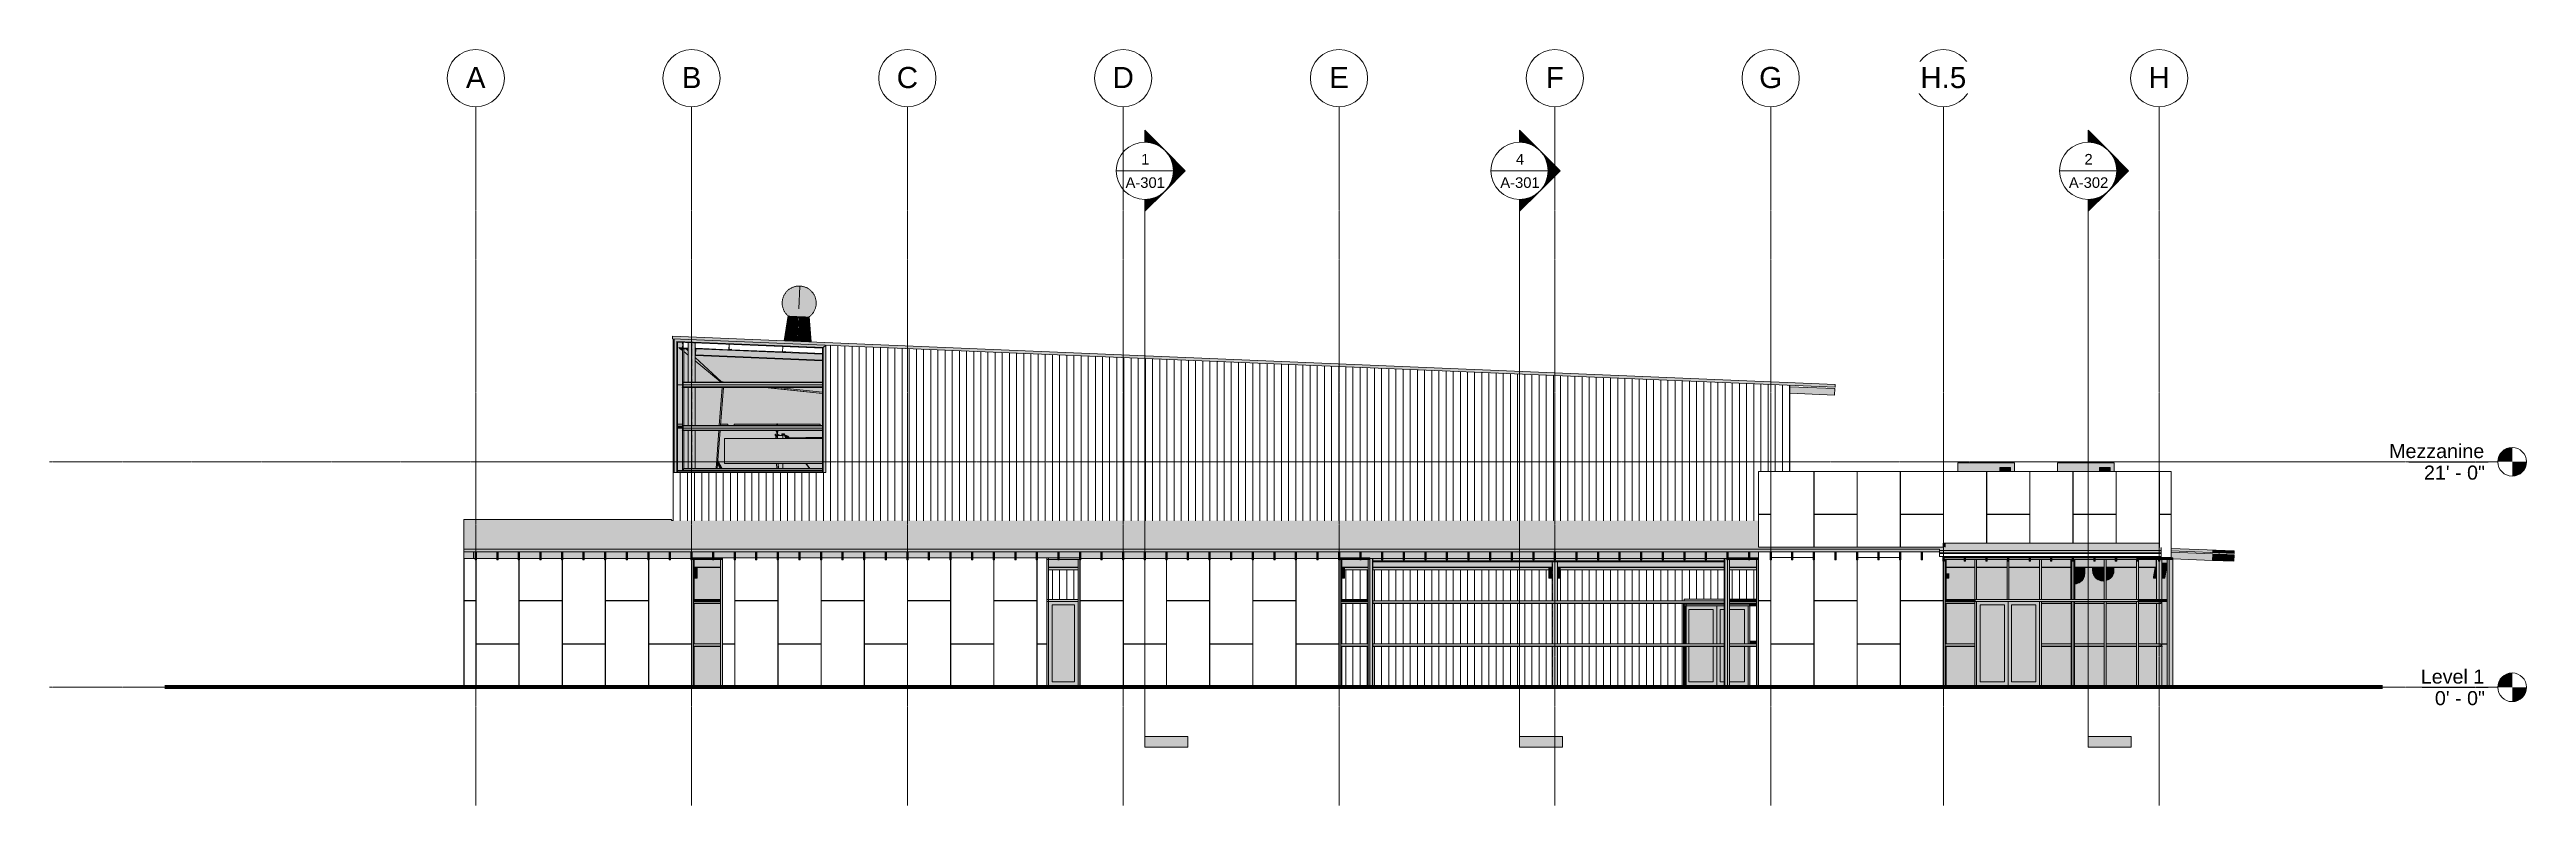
# Model space of a CAD drawing. Header units: inches. Extents: x 20426 to 92531, y -195 to 750.
# Drawn here: x 20426 to 23195, y -132 to 713 of the extents above; entities that cross this region are included whole.
import ezdxf

# ---------------------------------------------------------------- set-up
doc = ezdxf.new("R2010")
doc.units = ezdxf.units.IN
doc.header["$MEASUREMENT"] = 0
doc.linetypes.add('Grid Line 1_2_', pattern=[0.875, 0.5, -0.125, 0.125, -0.125])
doc.linetypes.add('Hidden 1_8_', pattern=[0.1875, 0.125, -0.0625])
for name, color, linetype, lineweight in [('A-CLNG', 13, 'Continuous', 13), ('A-DOOR', 31, 'Continuous', 13), ('A-FLOR-LEVL', 51, 'Continuous', 9), ('A-GENM', 13, 'Continuous', 9), ('A-GLAZ-CWMG', 51, 'Continuous', 9), ('A-ROOF', 132, 'Continuous', 13), ('A-ROOF-OTLN', 132, 'Continuous', 9), ('A-WALL-PATT', 111, 'Continuous', 13), ('C-TOPO', 7, 'Continuous', 9), ('G-ANNO-SYMB', 111, 'Continuous', 9), ('I-WALL', 2, 'Continuous', 13), ('L-SITE-WALL', 31, 'Continuous', 13), ('M-EQPM', 50, 'Continuous', 9), ('M-HVAC-DUCT', 70, 'Continuous', 9), ('M-HVAC-DUCT-ANNO', 70, 'Continuous', 9), ('Q-SPCQ', 91, 'Continuous', 9), ('S-BEAM', 12, 'Continuous', 9), ('S-COLS', 52, 'Continuous', 9), ('S-GRID', 1, 'Continuous', 9), ('S-GRID-IDEN', 1, 'Continuous', 9)]:
    doc.layers.add(name, color=color, linetype=linetype, lineweight=lineweight)
doc.styles.add('Arial', font='arial.ttf', dxfattribs={"height": 15.736527})
doc.styles.add('Arial_1', font='arial.ttf', dxfattribs={"height": 23.60479})
doc.styles.add('Arial_2', font='arial.ttf', dxfattribs={"height": 11.802395})

msp = doc.modelspace()

# ---------------------------------------------------------------- texts
at = {"layer": 'G-ANNO-SYMB', "char_height": 11.8, "attachment_point": 2, "line_spacing_factor": 0.938532, "style": 'Arial_2'}
for s, insert, width in [('1', (21650.9, 596), 10.944), ('4', (22069.8, 596), 10.944), ('2', (22705.4, 596), 10.944), ('A-301', (21650.9, 569.9), 52.416), ('A-301', (22069.8, 569.9), 52.416), ('A-302', (22705.4, 569.9), 52.416)]:
    msp.add_mtext(s, dxfattribs=dict(at, insert=insert, width=width))

# ---------------------------------------------------------------- blocks, each defined once
blk = doc.blocks.new('Family7 - Family7-772884-Elevation - West')
at = {"layer": 'S-BEAM'}
h = blk.add_hatch(color=256, dxfattribs=at)
h.paths.add_polyline_path([(21148.6, 377.6), (21148.6, 378.6), (21147.8, 378.7), (21147.8, 377.7), (21148.3, 377.6)], flags=0)
h.paths.add_polyline_path([(21139.8, 378), (21139.8, 379), (21134.4, 379.2), (21134.4, 379.5), (21129.6, 379.6), (21131.2, 378.4), (21136, 378.2)], flags=0)
h = blk.add_hatch(color=256, dxfattribs=at)
h.paths.add_polyline_path([(21290.1, 329.7), (21290.1, 335), (21239.8, 335), (21252.2, 333.7)], flags=0)
h.paths.add_polyline_path([(21182.9, 341), (21290.1, 341), (21290.1, 365), (21148.3, 370.9), (21148.6, 377.6), (21147.8, 377.7), (21147.8, 364.7), (21175.8, 341.7), (21177.5, 341.5)], flags=0)
h.paths.add_polyline_path([(21139.8, 371.2), (21139.8, 378), (21135.1, 378.2), (21135.1, 375.2), (21136, 374.4)], flags=0)
h.paths.add_polyline_path([(21133.8, 376.2), (21133.8, 378.3), (21131.2, 378.4)], flags=0)
h = blk.add_hatch(color=256, dxfattribs=at)
h.paths.add_polyline_path([(21290.1, 328.5), (21290.1, 329.7), (21239.8, 335), (21227.8, 335), (21252.2, 332.5)], flags=0)
h.paths.add_polyline_path([(21182.9, 341), (21175.8, 341.7), (21176.7, 341)], flags=0)
for p, q in [((21134.4, 379.5), (21129.5, 379.7)), ((21129.5, 379.7), (21131.2, 378.4)), ((21131.2, 378.4), (21133.8, 376.2)), ((21131.2, 378.4), (21139.8, 378)), ((21135.1, 375.2), (21139.8, 371.2)), ((21147.8, 377.7), (21148.6, 377.6)), ((21147.8, 364.7), (21175.8, 341.7)), ((21175.8, 341.7), (21176.7, 341)), ((21182.9, 341), (21175.8, 341.7)), ((21227.8, 335), (21290.1, 328.5)), ((21290.1, 329.7), (21239.8, 335))]:
    blk.add_line(p, q, dxfattribs=at)
blk = doc.blocks.new('W-Wide Flange-Column - W10X33-937176-Elevation - West')
at = {"layer": 'S-COLS', "linetype": 'Hidden 1_8_'}
for p, q in [((21143.6, 341), (21143.6, 385)), ((21144, 385), (21144, 341)), ((21143.6, 292.7), (21143.6, 335)), ((21144, 335), (21144, 292.7)), ((21143.6, 244.5), (21143.6, 286.8)), ((21144, 286.8), (21144, 244.5))]:
    blk.add_line(p, q, dxfattribs=at)
blk = doc.blocks.new('HSS-Hollow Structural Section-Column - HSS6X6X1_4-767110-Elevation - West')
at = {"layer": 'S-COLS', "linetype": 'Hidden 1_8_'}
for p, q in [((21146.6, 98), (21146.6, 142.7)), ((21146.6, 48.6), (21146.6, 93.8)), ((21146.6, 2), (21146.6, 45.5))]:
    blk.add_line(p, q, dxfattribs=at)
blk = doc.blocks.new('HSS-Hollow Structural Section-Column - HSS6X6X1_4-V1-Elevation - West')
at = {"layer": 'S-COLS', "linetype": 'Hidden 1_8_'}
for p, q in [((21870.3, 98), (21870.3, 142.7)), ((21870.3, 48.6), (21870.3, 93.8)), ((21870.3, 2), (21870.3, 45.5))]:
    blk.add_line(p, q, dxfattribs=at)
blk = doc.blocks.new('W-Wide Flange - W21X166-782998-Elevation - West')
at = {"layer": 'S-BEAM'}
for points in [[(21872, 123.4), (21873.8, 123.4), (21873.8, 134), (21870.6, 134), (21870.6, 123.4)], [(21872, 122), (21873.8, 122), (21873.8, 123.4), (21870.6, 123.3), (21870.6, 122)]]:
    blk.add_hatch(color=256, dxfattribs=at).paths.add_polyline_path(points, flags=0)
for p, q in [((21873.8, 123.4), (21870.6, 123.4)), ((21870.6, 122), (21873.8, 122)), ((21873.8, 123.4), (21873.8, 134)), ((21873.8, 122), (21873.8, 123.4))]:
    blk.add_line(p, q, dxfattribs=at)
blk = doc.blocks.new('W-Wide Flange - W21X166-772880-Elevation - West')
at = {"layer": 'S-BEAM'}
for points in [[(21150, 123.4), (21150, 134), (21146.8, 134), (21146.8, 123.4)], [(21150, 122), (21150, 123.4), (21146.8, 123.4), (21146.8, 122)]]:
    blk.add_hatch(color=256, dxfattribs=at).paths.add_polyline_path(points, flags=0)
for p, q in [((21150, 123.4), (21146.8, 123.4)), ((21146.8, 122), (21150, 122)), ((21150, 123.4), (21150, 134)), ((21150, 122), (21150, 123.4))]:
    blk.add_line(p, q, dxfattribs=at)
blk = doc.blocks.new('HSS-Hollow Structural Section-Column - HSS6X6X1_4-556726-Elevation - West')
at = {"layer": 'S-COLS', "linetype": 'Hidden 1_8_'}
for p, q in [((22106, 140.4), (22106, 96.8)), ((22111.6, 96.8), (22111.6, 140.4)), ((22106, 93.8), (22106, 48.6)), ((22111.6, 48.6), (22111.6, 93.8)), ((22106, 45.5), (22106, 2.2)), ((22111.6, 2.2), (22111.6, 45.5))]:
    blk.add_line(p, q, dxfattribs=at)
blk = doc.blocks.new('W-Wide Flange - W21X166-782968-Elevation - West')
at = {"layer": 'S-BEAM'}
for points in [[(22105.8, 123.4), (22105.8, 134), (22102.2, 134), (22102.2, 123.4), (22104.4, 123.4)], [(22114.6, 123.4), (22114.6, 134), (22111.8, 134), (22111.8, 123.4), (22114, 123.4)]]:
    blk.add_hatch(color=256, dxfattribs=at).paths.add_polyline_path(points, flags=0)
h = blk.add_hatch(color=256, dxfattribs=at)
h.paths.add_polyline_path([(22102.2, 122), (22105.8, 122), (22105.8, 123.4), (22102.2, 123.4)], flags=0)
h.paths.add_polyline_path([(22111.8, 122), (22114.6, 122), (22114.6, 123.4), (22111.8, 123.3), (22111.8, 122.5)], flags=0)
for p, q in [((22102.2, 134), (22102.2, 123.4)), ((22102.2, 123.4), (22102.2, 122)), ((22105.8, 123.4), (22102.2, 123.4)), ((22102.2, 122), (22105.8, 122)), ((22114.6, 123.4), (22111.8, 123.4)), ((22111.8, 122), (22114.6, 122)), ((22114.6, 123.4), (22114.6, 134)), ((22114.6, 122), (22114.6, 123.4))]:
    blk.add_line(p, q, dxfattribs=at)
blk = doc.blocks.new('Girt_C - 8_D-948188-Elevation - West')
at = {"layer": 'S-BEAM'}
h = blk.add_hatch(color=256, dxfattribs=at)
h.paths.add_polyline_path([(22545.2, 48.4), (22578.2, 48.4), (22578.2, 48.6), (22545.2, 48.5), (22545.2, 48.4)], flags=0)
h.paths.add_polyline_path([(21143.7, 48.4), (21143.9, 48.4), (21143.9, 48.6), (21143.7, 48.5), (21143.7, 48.4)], flags=0)
h.paths.add_polyline_path([(21905.5, 48.4), (22298.1, 48.4), (22298, 48.6), (21905.5, 48.5), (21905.5, 48.4)], flags=0)
h.paths.add_polyline_path([(22786.2, 48.4), (22786.2, 48.6), (22761.2, 48.5), (22761.2, 48.4), (22782.2, 48.4)], flags=0)
h.paths.add_polyline_path([(22336.6, 48.4), (22336.6, 48.6), (22336.2, 48.5), (22336.2, 48.4)], flags=0)
h.paths.add_polyline_path([(22334.2, 48.4), (22334.2, 48.6), (22303.9, 48.5), (22303.9, 48.4)], flags=0)
h.paths.add_polyline_path([(21145.9, 48.4), (21176.2, 48.4), (21176.2, 48.6), (21145.9, 48.5), (21145.9, 48.4)], flags=0)
h.paths.add_polyline_path([(22301.9, 48.4), (22301.9, 48.6), (22301.7, 48.5), (22301.7, 48.4)], flags=0)
h.paths.add_polyline_path([(21899.9, 48.4), (21899.9, 48.6), (21869.7, 48.5), (21869.7, 48.4), (21872, 48.4)], flags=0)
h.paths.add_polyline_path([(22542.9, 48.4), (22543.2, 48.4), (22543.2, 48.6), (22542.9, 48.5), (22542.9, 48.4)], flags=0)
h.paths.add_polyline_path([(21577.9, 48.4), (21578.2, 48.4), (21578.2, 48.6), (21577.9, 48.5), (21577.9, 48.4)], flags=0)
h.paths.add_polyline_path([(22652.6, 48.4), (22685.8, 48.4), (22685.8, 48.6), (22652.6, 48.5), (22652.6, 48.4)], flags=0)
h.paths.add_polyline_path([(22689.8, 48.4), (22723, 48.4), (22723, 48.6), (22689.8, 48.5), (22689.8, 48.4)], flags=0)
h.paths.add_polyline_path([(22759.2, 48.4), (22759.2, 48.6), (22725, 48.5), (22725, 48.4)], flags=0)
h.paths.add_polyline_path([(21867.4, 48.4), (21867.7, 48.4), (21867.7, 48.6), (21867.4, 48.5), (21867.4, 48.4)], flags=0)
h = blk.add_hatch(color=256, dxfattribs=at)
h.paths.add_polyline_path([(22782.2, 46), (22786.2, 46), (22786.2, 48.4), (22761.2, 48.4), (22761.2, 46), (22762.8, 46)], flags=0)
h.paths.add_polyline_path([(21143.9, 46), (21143.9, 48.4), (21143.7, 48.4), (21143.7, 46)], flags=0)
h.paths.add_polyline_path([(21145.9, 46), (21176.2, 46), (21176.2, 48.4), (21145.9, 48.4), (21145.9, 48.3)], flags=0)
h.paths.add_polyline_path([(22759.2, 46), (22759.2, 48.4), (22725, 48.4), (22725, 46)], flags=0)
h.paths.add_polyline_path([(21577.9, 46), (21578.2, 46), (21578.2, 48.4), (21577.9, 48.4)], flags=0)
h.paths.add_polyline_path([(22723, 46), (22723, 48.4), (22689.8, 48.4), (22689.8, 46)], flags=0)
h.paths.add_polyline_path([(21867.4, 46), (21867.7, 46), (21867.7, 48.4), (21867.4, 48.4), (21867.4, 48.3)], flags=0)
h.paths.add_polyline_path([(21869.7, 46), (21899.9, 46), (21899.9, 48.4), (21869.7, 48.4), (21869.7, 48.3)], flags=0)
h.paths.add_polyline_path([(22685.8, 46), (22685.8, 48.4), (22652.6, 48.4), (22652.6, 46)], flags=0)
h.paths.add_polyline_path([(22578.2, 46), (22578.2, 48.4), (22545.2, 48.4), (22545.2, 46), (22569.2, 46)], flags=0)
h.paths.add_polyline_path([(21905.5, 46), (22298.1, 46), (22298, 48.4), (21905.5, 48.4)], flags=0)
h.paths.add_polyline_path([(22543.2, 46), (22543.2, 48.4), (22542.9, 48.4), (22542.9, 46)], flags=0)
h.paths.add_polyline_path([(22336.6, 46), (22336.6, 48.4), (22336.2, 48.4), (22336.2, 46)], flags=0)
h.paths.add_polyline_path([(22334.2, 46), (22334.2, 48.4), (22303.9, 48.4), (22303.9, 46)], flags=0)
h.paths.add_polyline_path([(22301.9, 46), (22301.9, 48.4), (22301.7, 48.4), (22301.7, 46)], flags=0)
h = blk.add_hatch(color=256, dxfattribs=at)
h.paths.add_polyline_path([(21143.7, 45.5), (21143.9, 45.5), (21143.9, 46), (21143.7, 46)], flags=0)
h.paths.add_polyline_path([(22786.2, 45.5), (22786.2, 46), (22761.2, 46), (22761.2, 45.5), (22782.2, 45.5)], flags=0)
h.paths.add_polyline_path([(21145.9, 45.5), (21176.2, 45.5), (21176.2, 46), (21145.9, 46)], flags=0)
h.paths.add_polyline_path([(22759.2, 45.5), (22759.2, 46), (22725, 46), (22725, 45.5)], flags=0)
h.paths.add_polyline_path([(21577.9, 45.5), (21578.2, 45.5), (21578.2, 46), (21577.9, 46)], flags=0)
h.paths.add_polyline_path([(21867.4, 45.5), (21867.7, 45.5), (21867.7, 46), (21867.4, 46)], flags=0)
h.paths.add_polyline_path([(22723, 45.5), (22723, 46), (22689.8, 46), (22689.8, 45.5)], flags=0)
h.paths.add_polyline_path([(21869.7, 45.5), (21899.9, 45.5), (21899.9, 46), (21869.7, 46)], flags=0)
h.paths.add_polyline_path([(22685.8, 45.5), (22685.8, 46), (22652.6, 46), (22652.6, 45.5)], flags=0)
h.paths.add_polyline_path([(22578.2, 45.5), (22578.2, 46), (22545.2, 46), (22545.2, 45.5), (22569.2, 45.5)], flags=0)
h.paths.add_polyline_path([(21905.5, 45.5), (22298.1, 45.5), (22298, 46), (21905.5, 46)], flags=0)
h.paths.add_polyline_path([(22543.2, 45.5), (22543.2, 46), (22542.9, 46), (22542.9, 45.5)], flags=0)
h.paths.add_polyline_path([(22336.6, 45.5), (22336.6, 46), (22336.2, 46), (22336.2, 45.5)], flags=0)
h.paths.add_polyline_path([(22334.2, 45.5), (22334.2, 46), (22303.9, 46), (22303.9, 45.5)], flags=0)
h.paths.add_polyline_path([(22301.9, 45.5), (22301.9, 46), (22301.7, 46), (22301.7, 45.5)], flags=0)
for p, q in [((21143.9, 48.6), (21143.7, 48.6)), ((21143.7, 46), (21143.9, 46)), ((21143.7, 45.5), (21143.9, 45.5)), ((21176.2, 48.6), (21145.9, 48.6)), ((21145.9, 46), (21176.2, 46)), ((21145.9, 45.5), (21176.2, 45.5)), ((21578.2, 48.6), (21577.9, 48.6)), ((21577.9, 46), (21578.2, 46)), ((21577.9, 45.5), (21578.2, 45.5)), ((21867.7, 48.6), (21867.4, 48.6)), ((21867.4, 46), (21867.7, 46)), ((21867.4, 45.5), (21867.7, 45.5)), ((21899.9, 48.6), (21869.7, 48.6)), ((21869.7, 46), (21899.9, 46)), ((21869.7, 45.5), (21899.9, 45.5)), ((22298, 48.6), (21905.5, 48.6)), ((21905.5, 46), (22298, 46)), ((21905.5, 45.5), (22298, 45.5)), ((22301.9, 48.6), (22301.7, 48.6)), ((22301.7, 46), (22301.9, 46)), ((22301.7, 45.5), (22301.9, 45.5)), ((22334.2, 48.6), (22303.9, 48.6)), ((22303.9, 46), (22334.2, 46)), ((22303.9, 45.5), (22334.2, 45.5)), ((22336.6, 48.6), (22336.2, 48.6)), ((22336.2, 46), (22336.6, 46)), ((22336.2, 45.5), (22336.6, 45.5)), ((22543.2, 48.6), (22542.9, 48.6)), ((22542.9, 46), (22543.2, 46)), ((22542.9, 45.5), (22543.2, 45.5)), ((22578.2, 48.6), (22545.2, 48.6)), ((22545.2, 46), (22578.2, 46)), ((22545.2, 45.5), (22578.2, 45.5)), ((22686.8, 48.6), (22652.6, 48.6)), ((22652.6, 46), (22685.8, 46)), ((22652.6, 45.5), (22685.8, 45.5)), ((22723, 48.6), (22688.8, 48.6)), ((22689.8, 46), (22723, 46)), ((22689.8, 45.5), (22723, 45.5)), ((22759.2, 48.6), (22725, 48.6)), ((22725, 46), (22759.2, 46)), ((22725, 45.5), (22759.2, 45.5)), ((22786.2, 48.6), (22761.2, 48.6)), ((22761.2, 46), (22786.2, 46)), ((22761.2, 45.5), (22786.2, 45.5)), ((22786.2, 48.6), (22786.2, 48.4)), ((22786.2, 48.4), (22786.2, 46)), ((22786.2, 46), (22786.2, 45.5))]:
    blk.add_line(p, q, dxfattribs=at)
blk = doc.blocks.new('Girt_C - 8_D-V2-Elevation - West')
at = {"layer": 'S-BEAM'}
h = blk.add_hatch(color=256, dxfattribs=at)
h.paths.add_polyline_path([(22123.7, 96.6), (22298.1, 96.6), (22298, 96.8), (21905.5, 96.8), (21905.5, 96.6), (22104.4, 96.6)], flags=0)
h.paths.add_polyline_path([(21143.7, 96.6), (21143.9, 96.6), (21143.9, 96.8), (21143.7, 96.8), (21143.7, 96.7)], flags=0)
h.paths.add_polyline_path([(22336.6, 96.6), (22336.6, 96.8), (22336.2, 96.8), (22336.2, 96.6)], flags=0)
h.paths.add_polyline_path([(22301.9, 96.6), (22301.9, 96.8), (22301.7, 96.8), (22301.7, 96.6)], flags=0)
h.paths.add_polyline_path([(22543.2, 96.6), (22543.2, 96.8), (22542.9, 96.8), (22542.9, 96.6)], flags=0)
h.paths.add_polyline_path([(21578.2, 96.6), (21578.2, 96.8), (21577.9, 96.8), (21577.9, 96.6)], flags=0)
h.paths.add_polyline_path([(21867.7, 96.6), (21867.7, 96.8), (21867.4, 96.8), (21867.4, 96.6)], flags=0)
h = blk.add_hatch(color=256, dxfattribs=at)
h.paths.add_polyline_path([(22336.6, 94.2), (22336.6, 96.6), (22336.2, 96.6), (22336.2, 94.2)], flags=0)
h.paths.add_polyline_path([(21143.9, 94.2), (21143.9, 96.6), (21143.7, 96.6), (21143.7, 94.2)], flags=0)
h.paths.add_polyline_path([(21145.9, 94.2), (21176.2, 94.2), (21176.2, 96), (21145.9, 96), (21145.9, 95.2)], flags=0)
h.paths.add_polyline_path([(21577.9, 94.2), (21578.2, 94.2), (21578.2, 96.6), (21577.9, 96.6), (21577.9, 95.2)], flags=0)
h.paths.add_polyline_path([(21867.4, 94.2), (21867.7, 94.2), (21867.7, 96.6), (21867.4, 96.6), (21867.4, 95.2)], flags=0)
h.paths.add_polyline_path([(21869.7, 94.2), (21899.9, 94.2), (21899.9, 96), (21869.7, 96), (21869.7, 95.2)], flags=0)
h.paths.add_polyline_path([(22762.8, 94.2), (22786.2, 94.2), (22786.2, 96), (22761.2, 96), (22761.2, 94.2)], flags=0)
h.paths.add_polyline_path([(22759.2, 94.2), (22759.2, 96), (22725, 96), (22725, 94.2)], flags=0)
h.paths.add_polyline_path([(21905.5, 94.2), (22298.1, 94.2), (22298, 96.6), (21905.5, 96.6), (21905.5, 95.2)], flags=0)
h.paths.add_polyline_path([(22301.7, 94.2), (22301.9, 94.2), (22301.9, 96.6), (22301.7, 96.6), (22301.7, 95.2)], flags=0)
h.paths.add_polyline_path([(22303.9, 94.2), (22334.2, 94.2), (22334.2, 96), (22303.9, 96), (22303.9, 95.2)], flags=0)
h.paths.add_polyline_path([(22723, 94.2), (22723, 96), (22689.8, 96), (22689.8, 94.2)], flags=0)
h.paths.add_polyline_path([(22685.8, 94.2), (22685.8, 96), (22652.6, 96), (22652.6, 94.2)], flags=0)
h.paths.add_polyline_path([(22578.2, 94.2), (22578.2, 96), (22545.2, 96), (22545.2, 94.2), (22569.2, 94.2)], flags=0)
h.paths.add_polyline_path([(22542.9, 94.2), (22543.2, 94.2), (22543.2, 96.6), (22542.9, 96.6), (22542.9, 95.2)], flags=0)
h = blk.add_hatch(color=256, dxfattribs=at)
h.paths.add_polyline_path([(22298, 93.8), (22298.1, 93.8), (22298, 94.2), (21905.5, 94.2), (21905.5, 93.8), (22259.3, 93.8)], flags=0)
h.paths.add_polyline_path([(22786.2, 93.8), (22786.2, 94.2), (22761.2, 94.2), (22761.2, 93.8), (22762.8, 93.8)], flags=0)
h.paths.add_polyline_path([(21143.9, 93.8), (21143.9, 94.2), (21143.7, 94.2), (21143.7, 93.8)], flags=0)
h.paths.add_polyline_path([(21145.9, 93.8), (21176.2, 93.8), (21176.2, 94.2), (21145.9, 94.2)], flags=0)
h.paths.add_polyline_path([(22759.2, 93.8), (22759.2, 94.2), (22725, 94.2), (22725, 93.8)], flags=0)
h.paths.add_polyline_path([(21577.9, 93.8), (21578.2, 93.8), (21578.2, 94.2), (21577.9, 94.2)], flags=0)
h.paths.add_polyline_path([(22723, 93.8), (22723, 94.2), (22689.8, 94.2), (22689.8, 93.8)], flags=0)
h.paths.add_polyline_path([(21867.4, 93.8), (21867.7, 93.8), (21867.7, 94.2), (21867.4, 94.2)], flags=0)
h.paths.add_polyline_path([(22685.8, 93.8), (22685.8, 94.2), (22652.6, 94.2), (22652.6, 93.8)], flags=0)
h.paths.add_polyline_path([(22578.2, 93.8), (22578.2, 94.2), (22545.2, 94.2), (22545.2, 93.8), (22569.2, 93.8)], flags=0)
h.paths.add_polyline_path([(21869.7, 93.8), (21899.9, 93.8), (21899.9, 94.2), (21869.7, 94.2)], flags=0)
h.paths.add_polyline_path([(22543.2, 93.8), (22543.2, 94.2), (22542.9, 94.2), (22542.9, 93.8)], flags=0)
h.paths.add_polyline_path([(22336.6, 93.8), (22336.6, 94.2), (22336.2, 94.2), (22336.2, 93.8)], flags=0)
h.paths.add_polyline_path([(22334.2, 93.8), (22334.2, 94.2), (22303.9, 94.2), (22303.9, 93.8)], flags=0)
h.paths.add_polyline_path([(22301.9, 93.8), (22301.9, 94.2), (22301.7, 94.2), (22301.7, 93.8)], flags=0)
for p, q in [((21143.9, 96.8), (21143.7, 96.8)), ((21143.7, 94.2), (21143.9, 94.2)), ((21143.7, 93.8), (21143.9, 93.8)), ((21145.9, 94.2), (21176.2, 94.2)), ((21145.9, 93.8), (21176.2, 93.8)), ((21578.2, 96.8), (21577.9, 96.8)), ((21577.9, 94.2), (21578.2, 94.2)), ((21577.9, 93.8), (21578.2, 93.8)), ((21867.7, 96.8), (21867.4, 96.8)), ((21867.4, 94.2), (21867.7, 94.2)), ((21867.4, 93.8), (21867.7, 93.8)), ((21869.7, 94.2), (21899.9, 94.2)), ((21869.7, 93.8), (21899.9, 93.8)), ((22298, 96.8), (21905.5, 96.8)), ((21905.5, 94.2), (22298, 94.2)), ((21905.5, 93.8), (22298, 93.8)), ((22301.9, 96.8), (22301.7, 96.8)), ((22301.7, 94.2), (22301.9, 94.2)), ((22301.7, 93.8), (22301.9, 93.8)), ((22303.9, 94.2), (22334.2, 94.2)), ((22303.9, 93.8), (22334.2, 93.8)), ((22336.6, 96.8), (22336.2, 96.8)), ((22336.2, 94.2), (22336.6, 94.2)), ((22336.2, 93.8), (22336.6, 93.8)), ((22543.2, 96.8), (22542.9, 96.8)), ((22542.9, 94.2), (22543.2, 94.2)), ((22542.9, 93.8), (22543.2, 93.8)), ((22545.2, 94.2), (22578.2, 94.2)), ((22545.2, 93.8), (22578.2, 93.8)), ((22652.6, 94.2), (22685.8, 94.2)), ((22652.6, 93.8), (22685.8, 93.8)), ((22689.8, 94.2), (22723, 94.2)), ((22689.8, 93.8), (22723, 93.8)), ((22725, 94.2), (22759.2, 94.2)), ((22725, 93.8), (22759.2, 93.8)), ((22761.2, 94.2), (22786.2, 94.2)), ((22761.2, 93.8), (22786.2, 93.8)), ((22786.2, 96), (22786.2, 94.2)), ((22786.2, 94.2), (22786.2, 93.8))]:
    blk.add_line(p, q, dxfattribs=at)
blk = doc.blocks.new('Girt_Z - 8_D-904124-Elevation - West')
at = {"layer": 'S-BEAM'}
h = blk.add_hatch(color=256, dxfattribs=at)
h.paths.add_polyline_path([(21133.2, 286.8), (21133.8, 287.2), (21133.8, 289.6), (21133.7, 289.6), (21133.7, 287.3), (21133.2, 286.9)], flags=0)
h.paths.add_polyline_path([(21128, 289.7), (21133.6, 289.7), (21133.6, 289.8), (21128, 289.8), (21128, 289.7)], flags=0)
for p, q in [((21133.6, 289.8), (21128, 289.8)), ((21128, 289.7), (21133.6, 289.7)), ((21133.7, 287.3), (21133.2, 286.9)), ((21133.2, 286.8), (21133.8, 287.2)), ((21133.2, 286.9), (21133.2, 286.8)), ((21133.7, 289.6), (21133.7, 287.3)), ((21133.8, 287.2), (21133.8, 289.6))]:
    blk.add_line(p, q, dxfattribs=at)
for radius, start in [(0.188, 0), (0.0782, 2.1227)]:
    blk.add_arc((21133.6, 289.6), radius, start, 90, dxfattribs=at)
blk = doc.blocks.new('Girt_Z - 8_D-904472-Elevation - West')
at = {"layer": 'S-BEAM'}
blk.add_hatch(color=256, dxfattribs=at).paths.add_polyline_path([(21133.2, 383.3), (21133.8, 383.7), (21133.8, 385.4), (21133.7, 385.4), (21133.7, 383.8), (21133.2, 383.4)], flags=0)
for p, q in [((21133.7, 383.8), (21133.2, 383.4)), ((21133.2, 383.3), (21133.8, 383.7)), ((21133.2, 383.4), (21133.2, 383.3)), ((21133.7, 385.4), (21133.7, 383.8)), ((21133.8, 383.7), (21133.8, 385.4))]:
    blk.add_line(p, q, dxfattribs=at)
blk = doc.blocks.new('Girt_Z - 8_D-915533-Elevation - West')
at = {"layer": 'S-BEAM'}
for points in [[(21232.9, 244), (21290.1, 244), (21290.1, 244.5), (21134.9, 244.5), (21134.9, 244), (21213.5, 244)], [(21281.3, 242.2), (21290.1, 242.2), (21290.1, 244), (21134.9, 244), (21134.9, 242.2), (21271.6, 242.2)]]:
    blk.add_hatch(color=256, dxfattribs=at).paths.add_polyline_path(points, flags=0)
for p, q in [((21134.9, 244), (21134.9, 244.5)), ((21134.9, 244.5), (21290.1, 244.5)), ((21134.9, 242.2), (21134.9, 244)), ((21134.9, 244), (21290.1, 244))]:
    blk.add_line(p, q, dxfattribs=at)
blk = doc.blocks.new('Girt_Z - 8_D-937807-Elevation - West')
at = {"layer": 'S-BEAM'}
for points in [[(21290.1, 340.5), (21290.1, 341), (21134.3, 341), (21134.3, 340.5), (21252.2, 340.5)], [(21290.1, 338.1), (21290.1, 340.5), (21134.3, 340.5), (21134.3, 338.1), (21252.2, 338.1)], [(21174.8, 337.9), (21290.1, 338), (21290.1, 338.1), (21134.3, 338.1), (21134.3, 337.9), (21136, 337.9)], [(21213.5, 337.9), (21290.1, 337.9), (21290.1, 337.9), (21134.3, 337.9), (21134.3, 337.9), (21174.8, 337.9)], [(21290.1, 335.6), (21290.1, 337.9), (21134.3, 337.9), (21134.3, 335.6), (21252.2, 335.6)], [(21290.1, 335.1), (21290.1, 335.6), (21134.3, 335.6), (21134.3, 335.1), (21252.2, 335.1)], [(21290.1, 335), (21290.1, 335.1), (21134.3, 335.1), (21134.3, 335), (21252.2, 335)]]:
    blk.add_hatch(color=256, dxfattribs=at).paths.add_polyline_path(points, flags=0)
for p, q in [((21134.3, 340.5), (21134.3, 341)), ((21134.3, 341), (21290.1, 341)), ((21134.3, 338.1), (21134.3, 340.5)), ((21134.3, 340.5), (21290.1, 340.5)), ((21134.3, 337.9), (21134.3, 338.1)), ((21134.3, 337.9), (21290.1, 337.9)), ((21134.3, 335.6), (21134.3, 337.9)), ((21134.3, 337.9), (21134.3, 337.9)), ((21134.3, 337.9), (21290.1, 337.9)), ((21134.3, 335.1), (21134.3, 335.6)), ((21134.3, 335.6), (21290.1, 335.6)), ((21134.3, 335), (21134.3, 335.1)), ((21134.3, 335.1), (21290.1, 335.1)), ((21134.3, 335), (21290.1, 335))]:
    blk.add_line(p, q, dxfattribs=at)
blk = doc.blocks.new('Girt_Z - 8_D-790497-Elevation - West')
at = {"layer": 'S-BEAM'}
for points in [[(21290.1, 292.2), (21290.1, 292.7), (21134.3, 292.7), (21134.3, 292.2), (21286.1, 292.2)], [(21134.3, 289.9), (21290.1, 289.9), (21290.1, 292.2), (21134.3, 292.2), (21134.3, 292.1)], [(21223.2, 289.7), (21290.1, 289.7), (21290.1, 289.9), (21134.3, 289.9), (21134.3, 289.7), (21218.3, 289.7)], [(21134.3, 289.6), (21290.1, 289.7), (21290.1, 289.7), (21134.3, 289.7)], [(21223.2, 287.3), (21290.1, 287.3), (21290.1, 289.6), (21134.3, 289.6), (21134.3, 287.3), (21218.3, 287.3)], [(21218.3, 286.9), (21290.1, 286.9), (21290.1, 287.3), (21134.3, 287.3), (21134.3, 286.9), (21213.5, 286.9)], [(21218.3, 286.8), (21290.1, 286.8), (21290.1, 286.9), (21134.3, 286.9), (21134.3, 286.8), (21213.5, 286.8)]]:
    blk.add_hatch(color=256, dxfattribs=at).paths.add_polyline_path(points, flags=0)
for p, q in [((21134.3, 292.2), (21134.3, 292.7)), ((21134.3, 292.7), (21290.1, 292.7)), ((21134.3, 289.9), (21134.3, 292.2)), ((21134.3, 292.2), (21290.1, 292.2)), ((21134.3, 289.7), (21134.3, 289.9)), ((21134.3, 289.7), (21290.1, 289.7)), ((21134.3, 289.6), (21134.3, 289.7)), ((21134.3, 287.3), (21134.3, 289.6)), ((21134.3, 289.6), (21290.1, 289.6)), ((21134.3, 286.9), (21134.3, 287.3)), ((21134.3, 287.3), (21290.1, 287.3)), ((21134.3, 286.8), (21134.3, 286.9)), ((21134.3, 286.9), (21290.1, 286.9)), ((21134.3, 286.8), (21290.1, 286.8))]:
    blk.add_line(p, q, dxfattribs=at)
blk = doc.blocks.new('HSS-Hollow Structural Section-Column - HSS6X6X1_4-556719-Elevation - West')
at = {"layer": 'S-COLS'}
h = blk.add_hatch(color=256, dxfattribs=at)
h.paths.add_polyline_path([(22781.8, 2), (22781.8, 45.5), (22781.3, 45.5), (22781.3, 2), (22781.8, 2)], flags=0)
h.paths.add_polyline_path([(22781.5, 48.6), (22781.8, 48.6), (22781.8, 93.8), (22781.3, 93.8), (22781.3, 48.6), (22781.5, 48.6)], flags=0)
h.paths.add_polyline_path([(22781.8, 98), (22781.8, 142.7), (22781.3, 142.7), (22781.3, 98), (22781.6, 98)], flags=0)
h = blk.add_hatch(color=256, dxfattribs=at)
h.paths.add_polyline_path([(22781.8, 2), (22786.8, 2), (22786.8, 96), (22786.2, 96), (22786.2, 93.8), (22781.8, 93.8), (22781.8, 48.6), (22786.2, 48.5), (22786.2, 45.5), (22781.8, 45.5), (22781.8, 20.2)], flags=0)
h.paths.add_polyline_path([(22781.8, 98), (22786.8, 98), (22786.8, 142.7), (22785.1, 142.7), (22785.1, 141.1), (22783.6, 141.1), (22783.6, 142.7), (22781.8, 142.7), (22781.8, 132.7)], flags=0)
h = blk.add_hatch(color=256, dxfattribs=at)
h.paths.add_polyline_path([(22787.1, 2), (22787.3, 2), (22787.3, 96), (22786.8, 96), (22786.8, 2)], flags=0)
h.paths.add_polyline_path([(22787.3, 98), (22787.3, 98), (22787.3, 142.7), (22786.8, 142.7), (22786.8, 98), (22787.2, 98)], flags=0)
for p, q in [((22781.3, 142.7), (22781.3, 98)), ((22787.3, 98), (22787.3, 142.7)), ((22781.3, 93.8), (22781.3, 48.6)), ((22787.3, 2), (22787.3, 96)), ((22781.3, 45.5), (22781.3, 2))]:
    blk.add_line(p, q, dxfattribs=at)
at = {"layer": 'S-COLS', "linetype": 'Hidden 1_8_'}
for p, q in [((22781.5, 142.7), (22781.5, 98)), ((22787.1, 98), (22787.1, 142.7)), ((22781.5, 93.8), (22781.5, 48.6)), ((22787.1, 2), (22787.1, 96)), ((22781.5, 45.5), (22781.5, 2))]:
    blk.add_line(p, q, dxfattribs=at)
blk = doc.blocks.new('Girt_C - 8_D-948186-Elevation - West')
at = {"layer": 'S-BEAM'}
h = blk.add_hatch(color=256, dxfattribs=at)
h.paths.add_polyline_path([(22787.9, 45.5), (22787.9, 45.6), (22787.4, 46.1), (22787.4, 48.4), (22787.3, 48.4), (22787.3, 46)], flags=0)
h.paths.add_polyline_path([(22793.4, 48.4), (22793.4, 48.6), (22787.5, 48.6), (22787.5, 48.4)], flags=0)
for p, q in [((22787.3, 46), (22787.9, 45.5)), ((22787.4, 46.1), (22787.4, 48.4)), ((22787.9, 45.6), (22787.4, 46.1)), ((22793.4, 48.6), (22787.5, 48.6)), ((22787.5, 48.4), (22793.4, 48.4)), ((22787.9, 45.5), (22787.9, 45.6))]:
    blk.add_line(p, q, dxfattribs=at)
for radius, end in [(0.188, 180), (0.0782, 177.8773)]:
    blk.add_arc((22787.5, 48.4), radius, 90, end, dxfattribs=at)
blk = doc.blocks.new('turbine vent - turbine vent-625927-Elevation - West')
at = {"layer": 'A-GENM'}
for points in [[(21275.3, 414.2), (21277.2, 415.7), (21279.1, 417.8), (21280.6, 420.1), (21281.9, 422.8), (21282.7, 425.9), (21283.1, 428.6), (21282.9, 431.6), (21282.4, 434.5), (21281.3, 437.5), (21279.9, 440), (21278.1, 442.3), (21275.9, 444.3), (21273.2, 446.1), (21270.8, 447.2), (21270.7, 447.2), (21268.4, 447.9), (21267.1, 448.2), (21266.9, 448.2), (21264.8, 448.4), (21261.9, 448.3), (21259.6, 447.9), (21258.5, 447.6), (21257, 447), (21256.2, 446.7), (21253.6, 445.3), (21251.2, 443.4), (21249.2, 441.2), (21247.4, 438.5), (21246.3, 436.1), (21245.4, 433.2), (21245.1, 430.2), (21245.2, 427.2), (21245.8, 424.3), (21246.8, 421.5), (21248.3, 418.9), (21250.1, 416.5), (21251.6, 415.2), (21251.8, 415.1), (21252.8, 415.2), (21253.4, 415.2), (21254.8, 415), (21256.6, 415), (21257.9, 414.8), (21258.5, 414.9), (21261.9, 414.7), (21264.6, 414.6), (21265.8, 414.6), (21266.7, 414.6), (21268.6, 414.5), (21269.4, 414.4), (21269.6, 414.4), (21270.7, 414.4), (21272.7, 414.4), (21274.5, 414.2), (21274.6, 414.2), (21274.8, 414.2), (21275.1, 414.2), (21275.3, 414.2)], [(21267, 448.2), (21266.9, 448.2), (21267, 448.2)], [(21262.3, 386.5), (21263.4, 414.7), (21262.8, 414.7), (21260.1, 414.8), (21258.5, 414.9), (21257.7, 414.9), (21256.2, 415), (21254.8, 415), (21254.5, 415), (21253.4, 415.2), (21251.7, 415.2), (21251.6, 415.2), (21247.3, 387.2), (21261.5, 386.6)], [(21277.3, 385.9), (21275.2, 414.2), (21275, 414.2), (21274.8, 414.2), (21274.5, 414.2), (21273.5, 414.3), (21271.6, 414.3), (21270.4, 414.5), (21269.3, 414.4), (21266.4, 414.6), (21265.8, 414.6), (21265.2, 414.6), (21263.5, 414.7), (21262.3, 386.5), (21277, 385.9)]]:
    blk.add_hatch(color=256, dxfattribs=at).paths.add_polyline_path(points, flags=0)
for p, q in [((21264.9, 448.4), (21263.8, 422.9)), ((21251.6, 415.5), (21247.3, 387.2)), ((21277.3, 385.9), (21275.3, 414.5))]:
    blk.add_line(p, q, dxfattribs=at)
at = {"layer": 'A-GENM', "flags": 128}
for points in [[(21252.3, 414.5), (21252.1, 414.7), (21251.5, 415.2), (21251, 415.7), (21250.4, 416.2), (21249.9, 416.8), (21249.4, 417.4), (21248.9, 417.9), (21248.5, 418.6), (21248.1, 419.2), (21247.7, 419.8), (21247.3, 420.5), (21247, 421.2), (21246.6, 421.9), (21246.4, 422.6), (21246.1, 423.3), (21245.9, 424), (21245.7, 424.7), (21245.5, 425.5), (21245.3, 426.2), (21245.2, 427), (21245.2, 427.7), (21245.1, 428.5), (21245.1, 429.3), (21245.1, 430), (21245.1, 430.8), (21245.2, 431.5), (21245.3, 432.3), (21245.4, 433), (21245.6, 433.8), (21245.8, 434.5), (21246, 435.2), (21246.2, 436), (21246.5, 436.7), (21246.8, 437.4), (21247.1, 438.1), (21247.5, 438.7), (21247.9, 439.4), (21248.3, 440), (21248.7, 440.6), (21249.2, 441.2), (21249.7, 441.8), (21250.2, 442.4), (21250.7, 442.9), (21251.3, 443.5), (21251.8, 444), (21252.4, 444.4), (21253, 444.9), (21253.7, 445.3), (21254.3, 445.7), (21255, 446.1), (21255.6, 446.5), (21256.3, 446.8), (21257, 447.1), (21257.7, 447.3), (21258.5, 447.6), (21259.2, 447.8), (21259.9, 448), (21260.7, 448.1), (21261.4, 448.2), (21262.2, 448.3), (21262.9, 448.4), (21263.7, 448.4), (21264.5, 448.4), (21264.9, 448.4)], [(21264.9, 448.4), (21265.6, 448.4), (21266.4, 448.3), (21267.1, 448.2), (21267.9, 448), (21268.6, 447.9), (21269.4, 447.7), (21270.1, 447.5), (21270.8, 447.2), (21271.5, 446.9), (21272.2, 446.6), (21272.9, 446.3), (21273.5, 445.9), (21274.2, 445.5), (21274.8, 445.1), (21275.4, 444.7), (21276, 444.2), (21276.6, 443.7), (21277.2, 443.2), (21277.7, 442.6), (21278.2, 442.1), (21278.7, 441.5), (21279.2, 440.9), (21279.7, 440.3), (21280.1, 439.7), (21280.5, 439), (21280.8, 438.4), (21281.2, 437.7), (21281.5, 437), (21281.8, 436.3), (21282.1, 435.6), (21282.3, 434.9), (21282.5, 434.1), (21282.7, 433.4), (21282.8, 432.6), (21282.9, 431.9), (21283, 431.1), (21283.1, 430.4), (21283.1, 429.6), (21283.1, 428.8), (21283, 428.1), (21283, 427.3), (21282.9, 426.6), (21282.7, 425.8), (21282.6, 425.1), (21282.4, 424.4), (21282.2, 423.6), (21281.9, 422.9), (21281.6, 422.2), (21281.3, 421.5), (21281, 420.8), (21280.6, 420.1), (21280.3, 419.5), (21279.9, 418.9), (21279.4, 418.2), (21279, 417.6), (21278.5, 417), (21278, 416.5), (21277.4, 415.9), (21276.9, 415.4), (21276.3, 414.9), (21275.7, 414.4), (21275.1, 414), (21274.6, 413.6)]]:
    blk.add_lwpolyline(points, dxfattribs=at)
blk = doc.blocks.new('Basketball_Backstop-Performance_Sports_Systems-3103-Ceiling_Hung - 27_-0_ to 27_-11 7_8_-652462-Elevation - West')
at = {"layer": 'Q-SPCQ'}
h = blk.add_hatch(color=256, dxfattribs=at)
h.paths.add_polyline_path([(21133.8, 292.3), (21133.8, 294), (21128, 293.9), (21128, 292.3)], flags=0)
h.paths.add_polyline_path([(21176, 292.7), (21184.4, 292.7), (21184.4, 294), (21176.1, 294), (21176.1, 293.1)], flags=0)
for points in [[(21128, 290.5), (21133.8, 290.5), (21133.8, 292.3), (21128, 292.3), (21128, 290.5)], [(21237.7, 281.4), (21241.4, 281.4), (21241.4, 283), (21241.2, 282.9), (21241, 281.7), (21240.9, 281.6), (21240.8, 281.6), (21237.9, 281.6), (21237.8, 281.7), (21237.8, 281.8), (21237.6, 282.9), (21237.4, 283), (21237.4, 281.4)], [(21239.4, 284.7), (21239.8, 284.8), (21240, 284.9), (21240.1, 285.1), (21240.2, 285.2), (21240.3, 285.6), (21240.3, 285.8), (21240.3, 285.9), (21240.2, 286.1), (21240.1, 285.4), (21240, 285.2), (21239.6, 285), (21239.2, 285), (21238.9, 285.2), (21238.7, 285.5), (21238.7, 286.1), (21238.6, 286.1), (21238.5, 285.7), (21238.5, 285.6), (21238.6, 285.4), (21238.8, 285.1), (21239, 284.9), (21239.1, 284.8), (21239.4, 284.8)], [(21239, 281.6), (21239, 282), (21238.6, 282), (21238.6, 281.6)], [(21239, 280.9), (21239, 281.4), (21238.6, 281.4), (21238.6, 280.9)], [(21239.3, 285.3), (21239.6, 285.3), (21239.8, 285.5), (21239.8, 285.9), (21239.5, 286.1), (21239.1, 286), (21239, 285.8), (21239, 285.6), (21239.1, 285.4)], [(21239, 281.6), (21239.9, 281.6), (21239.9, 282), (21239, 282)], [(21239, 280.9), (21239.9, 280.9), (21239.9, 281.4), (21239, 281.4)], [(21239.4, 292.7), (21239.7, 292.7), (21239.6, 293.6), (21239.6, 294.4), (21239.4, 294.4), (21239.4, 292.7)], [(21240.1, 281.6), (21240.3, 281.6), (21240.3, 282), (21239.9, 282), (21239.9, 281.6)], [(21240.3, 280.9), (21240.3, 281.4), (21239.9, 281.4), (21239.9, 280.9), (21240.1, 280.9)], [(21245.2, 281.4), (21245.2, 282.9), (21245.1, 282.9), (21245.1, 281.4)], [(21246.9, 283.1), (21246.9, 283.4), (21245.2, 283.4), (21245.2, 283.1)], [(21246.9, 281.9), (21246.9, 282.3), (21245.2, 282.3), (21245.2, 281.9)], [(21248.1, 281.5), (21248.2, 281.6), (21247.9, 281.9), (21247.8, 282), (21247.8, 281.9), (21247.9, 281.8), (21248.1, 281.7), (21248.1, 281.6)], [(21248.2, 281), (21248.5, 281.2), (21248.1, 281.5), (21248.1, 281.5), (21248, 281.5), (21247.8, 281.3), (21248.2, 281)], [(21248.5, 281.2), (21248.7, 281.5), (21248.3, 281.8), (21248.2, 281.6), (21248.2, 281.6), (21248.1, 281.5), (21248.2, 281.5)], [(21251.1, 278.5), (21251.1, 278.6), (21251.1, 278.9), (21250.9, 279), (21250.8, 278.9), (21250.7, 278.7), (21250.8, 278.5), (21251, 278.5)], [(21176.7, 244.5), (21177.8, 244.5), (21173.1, 253.5), (21172.8, 250), (21175.7, 244.5), (21176.7, 244.5)], [(21275.7, 244.5), (21276, 244.5), (21272, 250), (21271.6, 250), (21275.1, 245.2)]]:
    blk.add_hatch(color=256, dxfattribs=at).paths.add_polyline_path(points, flags=0)
h = blk.add_hatch(color=256, dxfattribs=at)
h.paths.add_polyline_path([(21191.4, 292.7), (21239.2, 292.8), (21239.2, 293.6), (21239.2, 294), (21191.4, 294), (21191.4, 293.1)], flags=0)
h.paths.add_polyline_path([(21239.7, 292.7), (21287.4, 292.7), (21287.4, 294), (21239.7, 294), (21239.6, 293.8), (21239.7, 292.7)], flags=0)
h = blk.add_hatch(color=256, dxfattribs=at)
h.paths.add_polyline_path([(21238.6, 280.9), (21238.6, 280.9), (21238.6, 281.4), (21238.1, 281.4), (21238, 280.9), (21238.1, 280.9)], flags=0)
h.paths.add_polyline_path([(21238.2, 281.6), (21238.6, 281.6), (21238.6, 281.8), (21238.2, 281.8)], flags=0)
h = blk.add_hatch(color=256, dxfattribs=at)
h.paths.add_polyline_path([(21239, 244.5), (21240.5, 244.5), (21240.4, 250), (21238.9, 250), (21239, 245.2)], flags=0)
h.paths.add_polyline_path([(21238.1, 278), (21239.6, 278), (21239.5, 279.7), (21239, 279.7), (21239, 280.9), (21238, 280.9), (21238.1, 278)], flags=0)
h = blk.add_hatch(color=256, dxfattribs=at)
h.paths.add_polyline_path([(21239.4, 284.9), (21239.8, 285), (21240.1, 285.3), (21240.2, 285.7), (21239.8, 285.8), (21239.8, 285.4), (21239.6, 285.3), (21239.3, 285.3), (21239.1, 285.5), (21239, 285.7), (21239, 285.8), (21238.7, 285.7), (21238.8, 285.3), (21239.1, 285), (21239.2, 285)], flags=0)
h.paths.add_polyline_path([(21238.7, 285.7), (21239, 285.8), (21239.2, 286.1), (21239.6, 286.1), (21240.2, 285.7), (21240.2, 286.8), (21238.7, 286.8)], flags=0)
h = blk.add_hatch(color=256, dxfattribs=at)
h.paths.add_polyline_path([(21239.3, 279.7), (21239.4, 279.7), (21239.4, 280.9), (21239, 280.9), (21239, 279.7), (21239.2, 279.7)], flags=0)
h.paths.add_polyline_path([(21239, 282), (21239.4, 282), (21239.4, 284.7), (21239, 284.8), (21239, 284.9), (21239, 282)], flags=0)
h = blk.add_hatch(color=256, dxfattribs=at)
h.paths.add_polyline_path([(21239.2, 294), (21239.2, 294), (21239.2, 293.8)], flags=0)
h.paths.add_polyline_path([(21239.2, 292.7), (21239.4, 292.7), (21239.4, 294.4), (21239.2, 294.4), (21239.2, 294.2), (21239.2, 294.2), (21239.2, 294), (21239.2, 292.7), (21239.2, 292.7)], flags=0)
h = blk.add_hatch(color=256, dxfattribs=at)
h.paths.add_polyline_path([(21239.5, 279.7), (21239.9, 279.7), (21239.8, 280.9), (21239.4, 280.9), (21239.4, 279.7)], flags=0)
h.paths.add_polyline_path([(21239.8, 282), (21239.9, 282), (21239.8, 284.8), (21239.6, 284.8), (21239.4, 284.7), (21239.4, 282), (21239.8, 282)], flags=0)
h = blk.add_hatch(color=256, dxfattribs=at)
h.paths.add_polyline_path([(21240.5, 244.5), (21240.8, 244.5), (21240.6, 250), (21240.4, 250), (21240.5, 245.2)], flags=0)
h.paths.add_polyline_path([(21239.8, 278), (21239.7, 279.7), (21239.5, 279.7), (21239.6, 278)], flags=0)
h = blk.add_hatch(color=256, dxfattribs=at)
h.paths.add_polyline_path([(21241.8, 244.5), (21242.4, 244.5), (21242.4, 250), (21240.6, 250), (21240.8, 244.5), (21241.6, 244.5)], flags=0)
h.paths.add_polyline_path([(21240.8, 278), (21242.4, 278), (21242.4, 281.4), (21240.3, 281.4), (21240.3, 280.9), (21239.9, 280.9), (21239.8, 279.7), (21239.8, 279.7), (21239.8, 278), (21240.8, 278)], flags=0)
h = blk.add_hatch(color=256, dxfattribs=at)
h.paths.add_polyline_path([(21242.4, 244.5), (21245.7, 244.5), (21245.7, 250), (21242.4, 250), (21242.4, 245.2)], flags=0)
h.paths.add_polyline_path([(21242.4, 278), (21245.7, 278), (21245.7, 281.4), (21242.4, 281.4), (21242.4, 278)], flags=0)
h = blk.add_hatch(color=256, dxfattribs=at)
h.paths.add_polyline_path([(21244.9, 282.9), (21244.9, 282.8), (21244.9, 283)], flags=0)
h.paths.add_polyline_path([(21244.9, 283.1), (21245, 283), (21245.1, 283), (21245, 283.1)], flags=0)
h.paths.add_polyline_path([(21244.8, 282.7), (21244.9, 282.9), (21244.9, 283.1), (21245.2, 283.2), (21245, 283.3), (21244.9, 283.3), (21244.9, 283.2), (21244.7, 283.2), (21244.7, 283.1), (21244.6, 283.1), (21244.6, 282.9), (21244.8, 282.7)], flags=0)
h = blk.add_hatch(color=256, dxfattribs=at)
h.paths.add_polyline_path([(21245, 282.3), (21245.1, 282.4), (21245, 282.4)], flags=0)
h.paths.add_polyline_path([(21244.9, 282.4), (21245, 282.4), (21244.9, 282.6), (21244.9, 282.4)], flags=0)
h.paths.add_polyline_path([(21245.1, 282.1), (21245.1, 282.2), (21245.1, 282.3), (21244.9, 282.4), (21244.8, 282.7), (21244.6, 282.5), (21244.6, 282.3), (21244.7, 282.3), (21244.7, 282.2), (21244.8, 282.2), (21244.9, 282.1), (21245, 282.1)], flags=0)
h = blk.add_hatch(color=256, dxfattribs=at)
h.paths.add_polyline_path([(21247.2, 283.1), (21247, 283), (21247.2, 283)], flags=0)
h.paths.add_polyline_path([(21247.3, 283), (21247.2, 283), (21247.3, 282.8), (21247.3, 283)], flags=0)
h.paths.add_polyline_path([(21247.4, 282.7), (21247.5, 282.9), (21247.5, 283.1), (21247.4, 283), (21247.5, 283.2), (21247.3, 283.2), (21247.3, 283.3), (21247.1, 283.3), (21246.9, 283.1), (21247.2, 283.1), (21247.3, 283), (21247.4, 282.7)], flags=0)
h = blk.add_hatch(color=256, dxfattribs=at)
h.paths.add_polyline_path([(21247.2, 282.4), (21247.3, 282.5), (21247.2, 282.5), (21247.2, 282.4)], flags=0)
h.paths.add_polyline_path([(21247.2, 282.3), (21247.2, 282.4), (21247, 282.4), (21247.2, 282.3)], flags=0)
h.paths.add_polyline_path([(21247.1, 282.1), (21247.3, 282.1), (21247.3, 282.2), (21247.3, 282.2), (21247.2, 282.3), (21247, 282.2), (21247, 282.1)], flags=0)
h.paths.add_polyline_path([(21247.3, 282.2), (21247.4, 282.3), (21247.4, 282.4), (21247.3, 282.3), (21247.3, 282.3)], flags=0)
h.paths.add_polyline_path([(21247.5, 282.3), (21247.6, 282.5), (21247.4, 282.7), (21247.4, 282.5), (21247.5, 282.3)], flags=0)
h = blk.add_hatch(color=256, dxfattribs=at)
h.paths.add_polyline_path([(21247.7, 282), (21247.6, 282.1), (21247.7, 282.1), (21247.4, 282.4), (21247.3, 282.4), (21247.6, 282.1)], flags=0)
h.paths.add_polyline_path([(21247.4, 282.5), (21247.2, 282.6), (21247.2, 282.5)], flags=0)
h.paths.add_polyline_path([(21247.5, 282.3), (21247.4, 282.5), (21247.2, 282.4), (21247.4, 282.4)], flags=0)
h = blk.add_hatch(color=256, dxfattribs=at)
h.paths.add_polyline_path([(21247.6, 281.9), (21247.6, 282), (21247.5, 282.1), (21247.5, 282.2), (21247.3, 282.3), (21247.3, 282.2), (21247.4, 282.1)], flags=0)
h.paths.add_polyline_path([(21247.3, 282.2), (21247.2, 282.4), (21247.2, 282.3), (21247.3, 282.2)], flags=0)
h = blk.add_hatch(color=256, dxfattribs=at)
h.paths.add_polyline_path([(21248.1, 281.5), (21248.1, 281.5), (21247.9, 281.6), (21248.1, 281.5)], flags=0)
h.paths.add_polyline_path([(21247.9, 281.6), (21248, 281.6), (21248, 281.7), (21247.7, 281.9), (21247.7, 281.9), (21247.6, 281.9), (21247.9, 281.6)], flags=0)
h = blk.add_hatch(color=256, dxfattribs=at)
h.paths.add_polyline_path([(21251.7, 278), (21252.6, 278), (21252.7, 278.2), (21252.8, 278.7), (21252.8, 279.1), (21252.6, 279.6), (21252.2, 280.1), (21251.9, 280.4), (21251.6, 280.5), (21248.9, 281.6), (21248.1, 280.8), (21249.2, 278), (21251.4, 278)], flags=0)
h.paths.add_polyline_path([(21251.1, 278.3), (21250.7, 278.4), (21250.4, 278.7), (21250.7, 279.2), (21251.2, 279.2), (21251.4, 278.7), (21251.1, 278.3), (21251.1, 278.3)], flags=0)
h = blk.add_hatch(color=256, dxfattribs=at)
h.paths.add_polyline_path([(21251, 278.3), (21251.2, 278.3), (21251.4, 278.7), (21251.2, 279.2), (21250.7, 279.2), (21250.4, 278.7), (21250.7, 278.3)], flags=0)
h.paths.add_polyline_path([(21250.9, 278.5), (21250.8, 278.6), (21250.7, 278.7), (21250.8, 278.9), (21250.9, 279), (21251.1, 278.9), (21251.2, 278.7), (21251.1, 278.6), (21251, 278.5)], flags=0)
h = blk.add_hatch(color=256, dxfattribs=at)
h.paths.add_polyline_path([(21252.8, 278.6), (21290.1, 279.2), (21290.1, 279.5), (21252.8, 278.9), (21252.8, 278.6)], flags=0)
h.paths.add_polyline_path([(21251.2, 278.6), (21251.2, 278.8), (21251.1, 278.8), (21251.1, 278.6)], flags=0)
for p, q in [((21133.8, 294), (21128, 294)), ((21128, 290.5), (21133.8, 290.5)), ((21184.4, 294), (21176.1, 294)), ((21184.4, 294), (21184.4, 292.7)), ((21239.3, 294), (21191.4, 294)), ((21191.4, 292.7), (21191.4, 294)), ((21237.5, 283), (21237.4, 283)), ((21237.4, 283), (21237.4, 281.4)), ((21237.4, 281.4), (21241.4, 281.4)), ((21237.8, 281.8), (21237.6, 282.9)), ((21238.1, 281.4), (21238, 280.9)), ((21238, 280.9), (21239, 280.9)), ((21238, 280.9), (21238.1, 278)), ((21240.8, 281.6), (21238.1, 281.6)), ((21238.6, 281.8), (21238.2, 281.8)), ((21238.2, 281.8), (21238.2, 281.6)), ((21238.6, 282), (21239, 282)), ((21238.6, 281.6), (21238.6, 282)), ((21238.6, 280.9), (21238.6, 281.4)), ((21239, 280.9), (21238.6, 280.9)), ((21238.7, 286.8), (21238.7, 285.7)), ((21239, 284.9), (21239, 282)), ((21239, 284.9), (21239, 282)), ((21239, 282), (21239.9, 282)), ((21239, 281.6), (21239, 282)), ((21239, 280.9), (21239, 281.4)), ((21239, 280.9), (21239, 279.7)), ((21239.9, 280.9), (21239, 280.9)), ((21239.4, 279.7), (21239, 279.7)), ((21239.9, 279.7), (21239.4, 279.7)), ((21287.4, 294), (21239.5, 294)), ((21239.6, 278), (21239.5, 279.7)), ((21239.8, 278), (21239.8, 279.7)), ((21239.9, 282), (21239.9, 284.9)), ((21239.9, 282), (21239.9, 284.9)), ((21239.9, 282), (21240.3, 282)), ((21239.9, 281.6), (21239.9, 282)), ((21239.9, 280.9), (21239.9, 281.4)), ((21239.9, 279.7), (21239.9, 280.9)), ((21240.3, 280.9), (21239.9, 280.9)), ((21240.2, 285.7), (21240.2, 286.8)), ((21240.3, 282), (21240.3, 281.6)), ((21240.3, 281.4), (21240.3, 280.9)), ((21241.2, 282.9), (21241.1, 281.8)), ((21241.4, 283), (21241.3, 283)), ((21241.4, 281.4), (21241.4, 283)), ((21241.4, 281.4), (21242.4, 281.4)), ((21242.4, 281.4), (21245.7, 281.4)), ((21245.1, 281.4), (21245.1, 282.9)), ((21245.2, 282.9), (21245.1, 282.9)), ((21246.9, 283.4), (21245.2, 283.4)), ((21245.2, 283.1), (21246.9, 283.1)), ((21245.2, 282.9), (21245.2, 281.4)), ((21246.9, 282.3), (21245.2, 282.3)), ((21245.2, 281.9), (21246.9, 281.9)), ((21245.7, 278), (21245.7, 281.4)), ((21247.8, 281.3), (21248, 281.4)), ((21247.8, 281.3), (21248.2, 281)), ((21248.1, 280.8), (21248.9, 281.6)), ((21248.1, 280.8), (21249.2, 278)), ((21248.2, 281.7), (21248.4, 281.8)), ((21248.7, 281.5), (21248.4, 281.8)), ((21251.6, 280.5), (21248.9, 281.6)), ((21250.7, 279.2), (21250.4, 278.7)), ((21250.4, 278.7), (21250.7, 278.3)), ((21251.2, 279.2), (21250.7, 279.2)), ((21250.7, 278.3), (21251.2, 278.3)), ((21251.4, 278.7), (21251.2, 279.2)), ((21251.2, 278.3), (21251.4, 278.7)), ((21290.1, 279.5), (21252.8, 278.9)), ((21252.8, 278.6), (21290.1, 279.2)), ((21287.4, 294), (21287.4, 292.7)), ((21172.8, 250), (21175.7, 244.5)), ((21177.8, 244.5), (21173.1, 253.6)), ((21238.9, 250), (21239, 244.5)), ((21240.5, 244.5), (21240.4, 250)), ((21240.8, 244.5), (21240.6, 250)), ((21245.7, 244.5), (21245.7, 250)), ((21271.6, 250), (21275.7, 244.5)), ((21276, 244.5), (21272, 250))]:
    blk.add_line(p, q, dxfattribs=at)
at = {"layer": 'Q-SPCQ', "flags": 128}
for points in [[(21239.2, 294.2), (21239.2, 294.3), (21239.2, 294.3), (21239.2, 294.3), (21239.2, 294.3), (21239.2, 294.3), (21239.2, 294.3), (21239.2, 294.3), (21239.2, 294.3), (21239.2, 294.3), (21239.2, 294.3), (21239.2, 294.4), (21239.2, 294.4), (21239.2, 294.4), (21239.2, 294.4), (21239.2, 294.4), (21239.2, 294.4), (21239.2, 294.4), (21239.2, 294.4), (21239.2, 294.4), (21239.3, 294.4), (21239.3, 294.4), (21239.3, 294.4), (21239.3, 294.4), (21239.3, 294.5), (21239.3, 294.5), (21239.3, 294.5), (21239.3, 294.5), (21239.3, 294.5), (21239.3, 294.5), (21239.3, 294.5), (21239.3, 294.5), (21239.4, 294.5), (21239.4, 294.5), (21239.4, 294.5), (21239.4, 294.5), (21239.4, 294.5), (21239.4, 294.5), (21239.4, 294.5), (21239.4, 294.5), (21239.4, 294.5)], [(21239.2, 294.2), (21239.2, 294.3), (21239.2, 294.3), (21239.2, 294.3), (21239.2, 294.3), (21239.2, 294.3), (21239.2, 294.3), (21239.2, 294.3), (21239.2, 294.3), (21239.2, 294.3), (21239.2, 294.3), (21239.2, 294.4), (21239.2, 294.4), (21239.2, 294.4), (21239.2, 294.4), (21239.2, 294.4), (21239.2, 294.4), (21239.2, 294.4), (21239.2, 294.4), (21239.2, 294.4), (21239.3, 294.4), (21239.3, 294.4), (21239.3, 294.4), (21239.3, 294.4), (21239.3, 294.5), (21239.3, 294.5), (21239.3, 294.5), (21239.3, 294.5), (21239.3, 294.5), (21239.3, 294.5), (21239.3, 294.5), (21239.3, 294.5), (21239.4, 294.5), (21239.4, 294.5), (21239.4, 294.5), (21239.4, 294.5), (21239.4, 294.5), (21239.4, 294.5), (21239.4, 294.5), (21239.4, 294.5), (21239.4, 294.5)], [(21239.2, 294), (21239.2, 294.1), (21239.2, 294.1), (21239.2, 294.1), (21239.2, 294.1), (21239.2, 294.2)], [(21239.2, 294.2), (21239.2, 294.2), (21239.2, 294.2), (21239.2, 294.2)], [(21239.2, 294.2), (21239.2, 294.2), (21239.2, 294.2), (21239.2, 294.2)], [(21239.2, 294.2), (21239.2, 294.1), (21239.2, 294.1), (21239.2, 294.1), (21239.2, 294.1), (21239.2, 294), (21239.2, 294)], [(21239.2, 294), (21239.2, 294), (21239.2, 294.1), (21239.2, 294.1), (21239.2, 294.1), (21239.2, 294.1), (21239.2, 294.2), (21239.2, 294.2), (21239.2, 294.2), (21239.2, 294.2), (21239.2, 294.2), (21239.2, 294.2), (21239.2, 294.2), (21239.2, 294.2)], [(21239.2, 294.2), (21239.2, 294.2), (21239.2, 294.2), (21239.2, 294.2), (21239.2, 294.2), (21239.2, 294.2), (21239.2, 294.2), (21239.2, 294.2), (21239.2, 294.1), (21239.2, 294.1), (21239.2, 294.1), (21239.2, 294.1), (21239.2, 294), (21239.2, 294), (21239.2, 293.9), (21239.2, 293.9), (21239.2, 293.9), (21239.2, 293.8), (21239.2, 293.8), (21239.2, 293.7), (21239.2, 293.6), (21239.2, 293.6), (21239.2, 293.5), (21239.2, 293.5), (21239.2, 293.4), (21239.2, 293.3), (21239.2, 293.3), (21239.2, 293.2), (21239.2, 293.1), (21239.2, 293), (21239.2, 293), (21239.2, 292.9), (21239.2, 292.8), (21239.2, 292.7)], [(21239.4, 294.5), (21239.4, 294.5), (21239.4, 294.5), (21239.5, 294.5), (21239.5, 294.5), (21239.5, 294.5), (21239.5, 294.5), (21239.5, 294.5), (21239.5, 294.5), (21239.5, 294.5), (21239.5, 294.5), (21239.5, 294.5), (21239.5, 294.5), (21239.6, 294.5), (21239.6, 294.5), (21239.6, 294.5), (21239.6, 294.5), (21239.6, 294.4), (21239.6, 294.4), (21239.6, 294.4), (21239.6, 294.4), (21239.6, 294.4), (21239.6, 294.4), (21239.6, 294.4), (21239.6, 294.4)], [(21239.4, 294.5), (21239.4, 294.5), (21239.4, 294.5), (21239.5, 294.5), (21239.5, 294.5), (21239.5, 294.5), (21239.5, 294.5), (21239.5, 294.5), (21239.5, 294.5), (21239.5, 294.5), (21239.5, 294.5), (21239.5, 294.5), (21239.5, 294.5), (21239.6, 294.5), (21239.6, 294.5), (21239.6, 294.5), (21239.6, 294.5), (21239.6, 294.4), (21239.6, 294.4), (21239.6, 294.4), (21239.6, 294.4), (21239.6, 294.4), (21239.6, 294.4), (21239.6, 294.4), (21239.6, 294.4), (21239.6, 294.4), (21239.6, 294.4), (21239.6, 294.4), (21239.7, 294.4), (21239.7, 294.3), (21239.7, 294.3), (21239.7, 294.3), (21239.7, 294.3), (21239.7, 294.3), (21239.7, 294.3), (21239.7, 294.3), (21239.7, 294.3), (21239.7, 294.3), (21239.7, 294.3), (21239.7, 294.3), (21239.7, 294.2)], [(21239.6, 294.4), (21239.6, 294.4), (21239.6, 294.4), (21239.7, 294.4), (21239.7, 294.3), (21239.7, 294.3), (21239.7, 294.3), (21239.7, 294.3), (21239.7, 294.3), (21239.7, 294.3), (21239.7, 294.3), (21239.7, 294.3), (21239.7, 294.3), (21239.7, 294.3), (21239.7, 294.3), (21239.7, 294.2)], [(21239.7, 294), (21239.7, 294.1), (21239.7, 294.1), (21239.7, 294.1), (21239.7, 294.1), (21239.7, 294.2)], [(21239.7, 294.2), (21239.7, 294.2), (21239.7, 294.2), (21239.7, 294.2)], [(21239.7, 294.2), (21239.7, 294.2), (21239.7, 294.2), (21239.7, 294.2)], [(21239.7, 294.2), (21239.7, 294.1), (21239.7, 294.1), (21239.7, 294.1), (21239.7, 294.1), (21239.7, 294), (21239.7, 294)], [(21239.7, 292.7), (21239.7, 292.8), (21239.7, 292.9), (21239.7, 293), (21239.7, 293), (21239.7, 293.1), (21239.7, 293.2), (21239.7, 293.2), (21239.7, 293.3), (21239.7, 293.4), (21239.7, 293.4), (21239.7, 293.5), (21239.7, 293.6), (21239.7, 293.6), (21239.7, 293.7), (21239.7, 293.7), (21239.7, 293.8), (21239.7, 293.8), (21239.7, 293.9), (21239.7, 293.9), (21239.7, 294), (21239.7, 294), (21239.7, 294.1), (21239.7, 294.1), (21239.7, 294.1), (21239.7, 294.1), (21239.7, 294.2), (21239.7, 294.2), (21239.7, 294.2), (21239.7, 294.2), (21239.7, 294.2), (21239.7, 294.2), (21239.7, 294.2), (21239.7, 294.2)], [(21239.7, 294.2), (21239.7, 294.2), (21239.7, 294.2), (21239.7, 294.2), (21239.7, 294.2), (21239.7, 294.2), (21239.7, 294.2), (21239.7, 294.2), (21239.7, 294.1), (21239.7, 294.1), (21239.7, 294.1), (21239.7, 294.1), (21239.7, 294), (21239.7, 294)], [(21245.2, 283.4), (21245.2, 283.4), (21245.2, 283.4), (21245.2, 283.4), (21245.1, 283.4), (21245.1, 283.4), (21245.1, 283.4), (21245, 283.4), (21245, 283.4), (21245, 283.4), (21244.9, 283.4), (21244.9, 283.4), (21244.9, 283.4), (21244.9, 283.3), (21244.8, 283.3), (21244.8, 283.3), (21244.8, 283.3), (21244.8, 283.3), (21244.7, 283.3), (21244.7, 283.2), (21244.7, 283.2), (21244.7, 283.2), (21244.7, 283.2), (21244.6, 283.1), (21244.6, 283.1), (21244.6, 283.1), (21244.6, 283.1), (21244.6, 283), (21244.6, 283), (21244.6, 283), (21244.5, 283), (21244.5, 282.9), (21244.5, 282.9), (21244.5, 282.9), (21244.5, 282.8), (21244.5, 282.8), (21244.5, 282.8), (21244.5, 282.8), (21244.5, 282.7), (21244.5, 282.7), (21244.5, 282.7)], [(21244.5, 282.7), (21244.5, 282.7), (21244.5, 282.6), (21244.5, 282.6), (21244.5, 282.6), (21244.5, 282.5), (21244.5, 282.5), (21244.5, 282.5), (21244.5, 282.5), (21244.5, 282.4), (21244.5, 282.4), (21244.6, 282.4), (21244.6, 282.3), (21244.6, 282.3), (21244.6, 282.3), (21244.6, 282.3), (21244.6, 282.2), (21244.7, 282.2), (21244.7, 282.2), (21244.7, 282.2), (21244.7, 282.1), (21244.7, 282.1), (21244.8, 282.1), (21244.8, 282.1), (21244.8, 282.1), (21244.8, 282.1), (21244.9, 282), (21244.9, 282), (21244.9, 282), (21244.9, 282), (21245, 282), (21245, 282), (21245, 282), (21245.1, 282), (21245.1, 282), (21245.1, 281.9)], [(21244.9, 282.7), (21244.9, 282.7), (21244.9, 282.7), (21244.9, 282.7), (21244.9, 282.7), (21244.9, 282.8), (21244.9, 282.8), (21244.9, 282.8), (21244.9, 282.8), (21244.9, 282.8), (21244.9, 282.8), (21244.9, 282.8), (21244.9, 282.9), (21244.9, 282.9), (21244.9, 282.9), (21244.9, 282.9), (21244.9, 282.9), (21244.9, 282.9), (21245, 282.9), (21245, 282.9), (21245, 283), (21245, 283), (21245, 283), (21245, 283), (21245, 283), (21245, 283), (21245.1, 283), (21245.1, 283), (21245.1, 283), (21245.1, 283), (21245.1, 283), (21245.1, 283), (21245.1, 283), (21245.1, 283.1), (21245.2, 283.1), (21245.2, 283.1), (21245.2, 283.1), (21245.2, 283.1), (21245.2, 283.1), (21245.2, 283.1), (21245.2, 283.1)], [(21245.1, 282.3), (21245.1, 282.3), (21245.1, 282.3), (21245.1, 282.4), (21245.1, 282.4), (21245, 282.4), (21245, 282.4), (21245, 282.4), (21245, 282.4), (21245, 282.4), (21245, 282.4), (21245, 282.4), (21245, 282.4), (21245, 282.4), (21244.9, 282.5), (21244.9, 282.5), (21244.9, 282.5), (21244.9, 282.5), (21244.9, 282.5), (21244.9, 282.5), (21244.9, 282.5), (21244.9, 282.6), (21244.9, 282.6), (21244.9, 282.6), (21244.9, 282.6), (21244.9, 282.6), (21244.9, 282.6), (21244.9, 282.6), (21244.9, 282.7), (21244.9, 282.7), (21244.9, 282.7), (21244.9, 282.7)], [(21247.7, 282.7), (21247.7, 282.7), (21247.7, 282.7), (21247.7, 282.8), (21247.7, 282.8), (21247.7, 282.8), (21247.7, 282.9), (21247.6, 282.9), (21247.6, 282.9), (21247.6, 283), (21247.6, 283), (21247.6, 283), (21247.6, 283), (21247.6, 283.1), (21247.6, 283.1), (21247.5, 283.1), (21247.5, 283.1), (21247.5, 283.2), (21247.5, 283.2), (21247.5, 283.2), (21247.5, 283.2), (21247.4, 283.2), (21247.4, 283.3), (21247.4, 283.3), (21247.4, 283.3), (21247.3, 283.3), (21247.3, 283.3), (21247.3, 283.3), (21247.3, 283.4), (21247.2, 283.4), (21247.2, 283.4), (21247.2, 283.4), (21247.1, 283.4), (21247.1, 283.4), (21247.1, 283.4), (21247.1, 283.4), (21247, 283.4), (21247, 283.4), (21247, 283.4), (21246.9, 283.4), (21246.9, 283.4)], [(21246.9, 283.1), (21246.9, 283.1), (21247, 283.1), (21247, 283.1), (21247, 283.1), (21247, 283.1), (21247, 283.1), (21247, 283), (21247, 283), (21247.1, 283), (21247.1, 283), (21247.1, 283), (21247.1, 283), (21247.1, 283), (21247.1, 283), (21247.1, 283), (21247.2, 283), (21247.2, 283), (21247.2, 283), (21247.2, 283), (21247.2, 282.9), (21247.2, 282.9), (21247.2, 282.9), (21247.2, 282.9), (21247.2, 282.9), (21247.2, 282.9), (21247.3, 282.9), (21247.3, 282.9), (21247.3, 282.9), (21247.3, 282.8), (21247.3, 282.8), (21247.3, 282.8), (21247.3, 282.8), (21247.3, 282.8), (21247.3, 282.8), (21247.3, 282.8), (21247.3, 282.7), (21247.3, 282.7), (21247.3, 282.7), (21247.3, 282.7), (21247.3, 282.7)], [(21247.2, 282.4), (21247.2, 282.4), (21247.2, 282.4), (21247.2, 282.4), (21247.1, 282.4), (21247.1, 282.4), (21247.1, 282.4), (21247.1, 282.4), (21247.1, 282.3), (21247.1, 282.3), (21247.1, 282.3), (21247, 282.3), (21247, 282.3), (21247, 282.3), (21247, 282.3), (21247, 282.3), (21247, 282.3), (21247, 282.3), (21246.9, 282.3), (21246.9, 282.3), (21246.9, 282.3)], [(21246.9, 281.9), (21247, 281.9), (21247, 281.9), (21247, 281.9), (21247, 281.9), (21247.1, 282), (21247.1, 282), (21247.1, 282), (21247.2, 282), (21247.2, 282), (21247.2, 282), (21247.2, 282), (21247.3, 282), (21247.3, 282), (21247.3, 282.1), (21247.4, 282.1), (21247.4, 282.1), (21247.4, 282.1)], [(21247, 282.6), (21247, 282.6), (21247, 282.6), (21247, 282.6), (21247.1, 282.7), (21247.1, 282.7), (21247.1, 282.7), (21247.1, 282.7), (21247.1, 282.7), (21247.1, 282.7), (21247.1, 282.7), (21247.1, 282.7), (21247.1, 282.7), (21247.1, 282.7), (21247.1, 282.7), (21247.1, 282.7), (21247.1, 282.7), (21247.1, 282.7), (21247.1, 282.7), (21247.1, 282.7), (21247.1, 282.7), (21247.1, 282.7), (21247.1, 282.7), (21247.1, 282.7), (21247.1, 282.7), (21247.2, 282.7), (21247.2, 282.7), (21247.2, 282.7), (21247.2, 282.7), (21247.2, 282.7), (21247.2, 282.7), (21247.2, 282.7), (21247.2, 282.7), (21247.2, 282.7), (21247.2, 282.7), (21247.2, 282.7), (21247.2, 282.6), (21247.2, 282.6), (21247.2, 282.6), (21247.2, 282.6), (21247.2, 282.6)], [(21247, 282.5), (21247, 282.5), (21247, 282.5), (21247, 282.5), (21247, 282.5), (21247, 282.5), (21247, 282.5), (21247, 282.5), (21247, 282.5), (21247, 282.5), (21247, 282.5), (21247, 282.5), (21247, 282.5), (21247, 282.5), (21247, 282.5), (21247, 282.5), (21247, 282.5), (21247, 282.5), (21247, 282.5), (21247, 282.5), (21247, 282.6), (21247, 282.6), (21247, 282.6), (21247, 282.6), (21247, 282.6), (21247, 282.6), (21247, 282.6), (21247, 282.6), (21247, 282.6), (21247, 282.6), (21247, 282.6), (21247, 282.6), (21247, 282.6), (21247, 282.6), (21247, 282.6), (21247, 282.6), (21247, 282.6), (21247, 282.6), (21247, 282.6), (21247, 282.6), (21247, 282.6)], [(21247.2, 282.3), (21247.1, 282.4), (21247.1, 282.4), (21247.1, 282.4), (21247.1, 282.4), (21247.1, 282.4), (21247.1, 282.4), (21247.1, 282.4), (21247.1, 282.4), (21247.1, 282.4), (21247.1, 282.4), (21247.1, 282.4), (21247, 282.5), (21247, 282.5), (21247, 282.5), (21247, 282.5), (21247, 282.5), (21247, 282.5)], [(21247, 282.5), (21247, 282.5), (21247, 282.5), (21247, 282.5), (21247, 282.5), (21247, 282.5), (21247.1, 282.4), (21247.1, 282.4), (21247.1, 282.4), (21247.1, 282.4), (21247.1, 282.4), (21247.1, 282.4), (21247.1, 282.4), (21247.1, 282.4), (21247.1, 282.4), (21247.1, 282.4), (21247.1, 282.4), (21247.2, 282.3), (21247.2, 282.3), (21247.2, 282.3), (21247.2, 282.3), (21247.2, 282.3), (21247.2, 282.3), (21247.2, 282.3), (21247.3, 282.2), (21247.3, 282.2), (21247.3, 282.2), (21247.3, 282.2), (21247.3, 282.2), (21247.4, 282.1), (21247.4, 282.1), (21247.4, 282.1), (21247.4, 282.1), (21247.4, 282.1), (21247.5, 282), (21247.5, 282), (21247.5, 282), (21247.5, 282), (21247.5, 282), (21247.6, 281.9), (21247.6, 281.9)], [(21247.7, 282.1), (21247.7, 282.1), (21247.7, 282.2), (21247.7, 282.2), (21247.7, 282.2), (21247.6, 282.2), (21247.6, 282.2), (21247.6, 282.3), (21247.6, 282.3), (21247.6, 282.3), (21247.5, 282.3), (21247.5, 282.3), (21247.5, 282.4), (21247.5, 282.4), (21247.5, 282.4), (21247.4, 282.4), (21247.4, 282.4), (21247.4, 282.4), (21247.4, 282.5), (21247.4, 282.5), (21247.4, 282.5), (21247.4, 282.5), (21247.3, 282.5), (21247.3, 282.5), (21247.3, 282.5), (21247.3, 282.6), (21247.3, 282.6), (21247.3, 282.6), (21247.3, 282.6), (21247.3, 282.6), (21247.3, 282.6), (21247.2, 282.6), (21247.2, 282.6), (21247.2, 282.6), (21247.2, 282.6), (21247.2, 282.6), (21247.2, 282.6), (21247.2, 282.6), (21247.2, 282.6), (21247.2, 282.6)], [(21247.2, 282.6), (21247.2, 282.6), (21247.2, 282.6), (21247.2, 282.6), (21247.2, 282.6), (21247.2, 282.6), (21247.2, 282.6), (21247.2, 282.6), (21247.2, 282.6), (21247.2, 282.6), (21247.3, 282.6), (21247.3, 282.6), (21247.3, 282.6), (21247.3, 282.6), (21247.3, 282.6), (21247.3, 282.5), (21247.3, 282.5)], [(21247.2, 282.5), (21247.2, 282.5), (21247.2, 282.5), (21247.2, 282.5), (21247.2, 282.4)], [(21247.3, 282.7), (21247.3, 282.7), (21247.3, 282.7), (21247.3, 282.6), (21247.3, 282.6), (21247.3, 282.6), (21247.3, 282.6), (21247.3, 282.6), (21247.3, 282.6)], [(21247.6, 281.9), (21247.5, 282), (21247.5, 282), (21247.5, 282), (21247.5, 282), (21247.5, 282), (21247.4, 282.1), (21247.4, 282.1), (21247.4, 282.1), (21247.4, 282.1), (21247.4, 282.1), (21247.3, 282.2)], [(21247.5, 282.3), (21247.6, 282.3), (21247.6, 282.3), (21247.6, 282.3), (21247.6, 282.2), (21247.6, 282.2), (21247.7, 282.2), (21247.7, 282.2), (21247.7, 282.2), (21247.7, 282.1), (21247.7, 282.1), (21247.7, 282.1)], [(21247.6, 282.3), (21247.6, 282.3), (21247.6, 282.4), (21247.6, 282.4), (21247.6, 282.4), (21247.6, 282.4), (21247.6, 282.5), (21247.7, 282.5), (21247.7, 282.5), (21247.7, 282.6), (21247.7, 282.6), (21247.7, 282.6), (21247.7, 282.6), (21247.7, 282.7), (21247.7, 282.7)], [(21247.6, 281.9), (21247.6, 281.9), (21247.6, 281.9), (21247.6, 281.9), (21247.7, 281.8), (21247.7, 281.8), (21247.7, 281.8), (21247.7, 281.8), (21247.7, 281.8), (21247.8, 281.7), (21247.8, 281.7), (21247.8, 281.7), (21247.8, 281.7), (21247.8, 281.7), (21247.9, 281.7), (21247.9, 281.6), (21247.9, 281.6), (21247.9, 281.6), (21247.9, 281.6), (21247.9, 281.6), (21247.9, 281.6), (21248, 281.5), (21248, 281.5), (21248, 281.5), (21248, 281.5), (21248, 281.5), (21248, 281.5), (21248, 281.5), (21248, 281.5), (21248.1, 281.4), (21248.1, 281.4), (21248.1, 281.4), (21248.1, 281.4), (21248.1, 281.4), (21248.1, 281.4), (21248.1, 281.4), (21248.1, 281.4), (21248.1, 281.4), (21248.1, 281.4), (21248.1, 281.4)], [(21248, 281.5), (21248, 281.5), (21248, 281.5), (21248, 281.5), (21247.9, 281.6), (21247.9, 281.6), (21247.9, 281.6), (21247.9, 281.6), (21247.9, 281.6), (21247.9, 281.6), (21247.8, 281.7), (21247.8, 281.7), (21247.8, 281.7), (21247.8, 281.7), (21247.8, 281.7), (21247.7, 281.8), (21247.7, 281.8), (21247.7, 281.8), (21247.7, 281.8), (21247.7, 281.8), (21247.6, 281.9), (21247.6, 281.9), (21247.6, 281.9), (21247.6, 281.9), (21247.6, 281.9)], [(21247.7, 282.1), (21247.8, 282.1), (21247.8, 282.1), (21247.8, 282), (21247.8, 282), (21247.9, 282), (21247.9, 282), (21247.9, 282), (21247.9, 281.9), (21247.9, 281.9), (21248, 281.9), (21248, 281.9), (21248, 281.9), (21248, 281.8), (21248, 281.8), (21248, 281.8), (21248.1, 281.8), (21248.1, 281.8), (21248.1, 281.8), (21248.1, 281.7), (21248.1, 281.7), (21248.1, 281.7), (21248.2, 281.7), (21248.2, 281.7)], [(21248.3, 281.6), (21248.3, 281.6), (21248.3, 281.6), (21248.3, 281.6), (21248.3, 281.6), (21248.3, 281.6), (21248.3, 281.6), (21248.3, 281.6), (21248.2, 281.6), (21248.2, 281.6), (21248.2, 281.6), (21248.2, 281.6), (21248.2, 281.6), (21248.2, 281.6), (21248.2, 281.7), (21248.2, 281.7), (21248.2, 281.7), (21248.2, 281.7), (21248.1, 281.7), (21248.1, 281.7), (21248.1, 281.7), (21248.1, 281.8), (21248.1, 281.8), (21248.1, 281.8), (21248, 281.8), (21248, 281.8), (21248, 281.8), (21248, 281.9), (21248, 281.9), (21248, 281.9), (21247.9, 281.9), (21247.9, 281.9), (21247.9, 282), (21247.9, 282), (21247.9, 282), (21247.8, 282), (21247.8, 282), (21247.8, 282.1), (21247.8, 282.1), (21247.8, 282.1), (21247.7, 282.1)], [(21248.1, 281.4), (21248.1, 281.4), (21248.1, 281.4), (21248.1, 281.4), (21248.1, 281.4), (21248.1, 281.4), (21248.1, 281.4), (21248.1, 281.4), (21248.1, 281.4), (21248.1, 281.4), (21248.1, 281.4), (21248, 281.5), (21248, 281.5), (21248, 281.5)], [(21248.3, 281.4), (21248.3, 281.4), (21248.3, 281.4), (21248.3, 281.4), (21248.3, 281.4), (21248.3, 281.4), (21248.3, 281.4), (21248.2, 281.4), (21248.2, 281.4), (21248.2, 281.4), (21248.2, 281.4), (21248.2, 281.4), (21248.2, 281.4), (21248.2, 281.4), (21248.2, 281.4), (21248.2, 281.4), (21248.2, 281.4), (21248.2, 281.4), (21248.2, 281.4), (21248.2, 281.4), (21248.2, 281.4), (21248.2, 281.4), (21248.2, 281.4), (21248.2, 281.4), (21248.2, 281.4), (21248.2, 281.4), (21248.2, 281.4), (21248.2, 281.4), (21248.1, 281.4), (21248.1, 281.4), (21248.1, 281.4), (21248.1, 281.4), (21248.1, 281.4), (21248.1, 281.4), (21248.1, 281.4), (21248.1, 281.4), (21248.1, 281.4), (21248.1, 281.4), (21248.1, 281.4), (21248.1, 281.4), (21248.1, 281.4)], [(21248.2, 281.7), (21248.2, 281.6), (21248.2, 281.6), (21248.2, 281.6), (21248.2, 281.6), (21248.2, 281.6), (21248.3, 281.6), (21248.3, 281.6), (21248.3, 281.6), (21248.3, 281.6), (21248.3, 281.6), (21248.3, 281.6), (21248.3, 281.6), (21248.3, 281.6)], [(21248.3, 281.6), (21248.3, 281.6), (21248.3, 281.6), (21248.3, 281.6), (21248.3, 281.6), (21248.3, 281.6), (21248.3, 281.6), (21248.3, 281.6), (21248.3, 281.5), (21248.3, 281.5), (21248.3, 281.5), (21248.3, 281.5), (21248.3, 281.5), (21248.3, 281.5), (21248.3, 281.5), (21248.3, 281.5), (21248.3, 281.5), (21248.3, 281.5), (21248.3, 281.5), (21248.3, 281.5), (21248.3, 281.5), (21248.3, 281.5), (21248.3, 281.5), (21248.3, 281.5), (21248.3, 281.5), (21248.3, 281.5), (21248.3, 281.5), (21248.3, 281.5), (21248.3, 281.4), (21248.3, 281.4), (21248.3, 281.4), (21248.3, 281.4), (21248.3, 281.4), (21248.3, 281.4), (21248.3, 281.4), (21248.3, 281.4), (21248.3, 281.4), (21248.3, 281.4), (21248.3, 281.4), (21248.3, 281.4), (21248.3, 281.4)]]:
    blk.add_lwpolyline(points, dxfattribs=at)
at = {"layer": 'Q-SPCQ'}
for centre, radius, start, end in [((21237.5, 282.9), 0.09, 8.6582, 90), ((21238.1, 281.8), 0.28, 188.6582, 270), ((21239.4, 285.7), 0.906, 150, 180), ((21239.4, 285.7), 0.906, 180, 0), ((21239.4, 285.7), 0.75, 180, 0), ((21239.4, 285.7), 0.438, 0, 180), ((21239.4, 285.7), 0.438, 180, 0), ((21239.4, 285.7), 0.906, 0, 30), ((21240.8, 281.8), 0.28, 270, 351.3418), ((21241.3, 282.9), 0.09, 90, 171.3418), ((21250.9, 278.7), 1.87, 202.1972, 203.0019), ((21250.9, 278.7), 0.25, 45, 225), ((21250.9, 278.7), 0.25, 150, 225), ((21250.9, 278.7), 0.25, 90, 120), ((21250.9, 278.7), 0.25, 225, 45), ((21250.9, 278.7), 0.25, 240, 270), ((21250.9, 278.7), 0.25, 60, 90), ((21250.9, 278.7), 0.25, 270, 300), ((21250.9, 278.7), 0.25, 330, 45), ((21250.9, 278.7), 1.87, 336.8576, 67.8028), ((21250.9, 278.7), 1.88, 57.0078, 63.6555), ((21250.9, 278.7), 1.87, 45, 49.0296), ((21250.9, 278.7), 1.87, 42.4188, 45), ((21250.9, 278.7), 1.87, 27.8374, 34.3763), ((21250.9, 278.7), 1.88, 15, 19.6774), ((21250.9, 278.7), 1.88, 345, 349.9261), ((21250.9, 278.7), 1.88, 0, 4.8942)]:
    blk.add_arc(centre, radius, start, end, dxfattribs=at)
for points, knots in [([(21239.1, 284.8), (21239.1, 284.8), (21239.1, 284.8), (21239.1, 284.8), (21239.1, 284.8), (21239.1, 284.8), (21239.1, 284.8), (21239.1, 284.8), (21239, 284.8)], [0.2222222, 0.2222222, 0.2222222, 0.2222222, 0.2361111, 0.25, 0.2777778, 0.3055556, 0.3194444, 0.3333333, 0.3333333, 0.3333333, 0.3333333]), ([(21239.4, 284.7), (21239.4, 284.7), (21239.4, 284.8), (21239.3, 284.8), (21239.3, 284.8), (21239.2, 284.8), (21239.2, 284.8), (21239.2, 284.8)], [0, 0, 0, 0, 0.0555556, 0.0833333, 0.1111111, 0.1388889, 0.1642403, 0.1642403, 0.1642403, 0.1642403]), ([(21239.6, 284.8), (21239.6, 284.8), (21239.6, 284.8), (21239.6, 284.8), (21239.5, 284.8), (21239.5, 284.8), (21239.5, 284.7), (21239.4, 284.7)], [0.8357597, 0.8357597, 0.8357597, 0.8357597, 0.8611111, 0.8888889, 0.9166667, 0.9444444, 1, 1, 1, 1]), ([(21239.8, 284.8), (21239.8, 284.8), (21239.8, 284.8), (21239.8, 284.8), (21239.8, 284.8), (21239.7, 284.8), (21239.7, 284.8), (21239.7, 284.8), (21239.7, 284.8)], [0.6666667, 0.6666667, 0.6666667, 0.6666667, 0.6805556, 0.6944444, 0.7222222, 0.75, 0.7638889, 0.7777778, 0.7777778, 0.7777778, 0.7777778])]:
    blk.add_open_spline(points, degree=3, knots=knots, dxfattribs=at)
blk = doc.blocks.new('HSS-Hollow Structural Section-Column - HSS6X6X1_4-V3-Elevation - West')
at = {"layer": 'S-COLS'}
h = blk.add_hatch(color=256, dxfattribs=at)
h.paths.add_polyline_path([(22542.9, 0), (22543.2, 0), (22543.2, 45.5), (22542.9, 45.5), (22542.9, 2)], flags=0)
h.paths.add_polyline_path([(22545.2, 2), (22545.6, 2), (22545.6, 45.5), (22545.2, 45.5), (22545.2, 20.2)], flags=0)
h.paths.add_polyline_path([(22543.2, 48.6), (22543.2, 93.8), (22542.9, 93.8), (22542.9, 48.6)], flags=0)
h.paths.add_polyline_path([(22545.6, 48.6), (22545.6, 93.8), (22545.2, 93.8), (22545.2, 48.6)], flags=0)
h.paths.add_polyline_path([(22542.9, 96.8), (22543.2, 96.8), (22543.2, 141.1), (22542.9, 141.1), (22542.9, 97)], flags=0)
h.paths.add_polyline_path([(22545.2, 98), (22545.6, 98), (22545.6, 142.7), (22545.2, 142.7), (22545.2, 104.6)], flags=0)
h = blk.add_hatch(color=256, dxfattribs=at)
h.paths.add_polyline_path([(22545.6, 2), (22546.1, 2), (22546, 45.5), (22545.6, 45.5), (22545.6, 20.2)], flags=0)
h.paths.add_polyline_path([(22546, 48.6), (22546.1, 48.6), (22546, 93.8), (22545.6, 93.8), (22545.6, 48.6), (22545.9, 48.6)], flags=0)
h.paths.add_polyline_path([(22545.6, 98), (22546.1, 98), (22546.1, 142.7), (22545.6, 142.7), (22545.6, 104.6)], flags=0)
at = {"layer": 'S-COLS', "linetype": 'Hidden 1_8_'}
for p, q in [((22545.8, 98), (22545.8, 142.7)), ((22545.8, 48.6), (22545.8, 93.8)), ((22545.8, 2), (22545.8, 45.5))]:
    blk.add_line(p, q, dxfattribs=at)
at = {"layer": 'S-COLS'}
for p, q in [((22546.1, 98), (22546.1, 142.7)), ((22546.1, 48.6), (22546.1, 93.8)), ((22546.1, 2), (22546.1, 45.5))]:
    blk.add_line(p, q, dxfattribs=at)
blk = doc.blocks.new('W-Wide Flange - W21X166-947118-Elevation - West')
at = {"layer": 'S-BEAM'}
for points in [[(22549.3, 123.4), (22549.3, 127.2), (22546.1, 127.2), (22546.1, 123.4)], [(22546.1, 122), (22549.3, 122), (22549.3, 123.4), (22546.1, 123.3), (22546.1, 122.6)]]:
    blk.add_hatch(color=256, dxfattribs=at).paths.add_polyline_path(points, flags=0)
for p, q in [((22549.3, 123.4), (22546.1, 123.4)), ((22546.1, 122), (22549.3, 122)), ((22549.3, 123.4), (22549.3, 127.2)), ((22549.3, 122), (22549.3, 123.4))]:
    blk.add_line(p, q, dxfattribs=at)
blk = doc.blocks.new('W-Wide Flange - W21X166-948457-Elevation - West')
at = {"layer": 'S-BEAM'}
for points in [[(22781.3, 123.4), (22781.3, 142.5), (22780.8, 139.5), (22780.8, 134), (22779.9, 134), (22778.1, 123.4)], [(22786.7, 144.7), (22790.6, 144.7), (22790.6, 145), (22786.7, 145)], [(22787.3, 139.9), (22787.3, 140.2), (22787.3, 142.1)], [(22787.3, 133.7), (22788.2, 139.3), (22787.9, 139.3), (22787.7, 139.5), (22787.5, 139.6), (22787.4, 139.8), (22787.4, 140), (22787.3, 140.2), (22787.3, 139.7), (22787.3, 134.6)], [(22790.5, 123.4), (22793.2, 139.3), (22788.2, 139.3), (22787.3, 133.7), (22787.3, 123.4)], [(22790.5, 122), (22793.2, 137.9), (22793.2, 139.3), (22790.5, 123.3)], [(22790.6, 144.7), (22790.8, 144.7), (22790.8, 145), (22790.6, 145)]]:
    blk.add_hatch(color=256, dxfattribs=at).paths.add_polyline_path(points, flags=0)
h = blk.add_hatch(color=256, dxfattribs=at)
h.paths.add_polyline_path([(22790.5, 122), (22790.5, 123.4), (22787.3, 123.3), (22787.3, 122)], flags=0)
h.paths.add_polyline_path([(22781.3, 122), (22781.3, 123.4), (22778.1, 123.4), (22778.1, 122)], flags=0)
for p, q in [((22781.3, 142.5), (22780.8, 139.5)), ((22790.5, 123.4), (22793.2, 139.3)), ((22790.6, 144.7), (22790.6, 145)), ((22790.8, 144.7), (22790.8, 145)), ((22779.9, 134), (22778.1, 123.4)), ((22778.1, 123.4), (22778.1, 122)), ((22781.3, 123.4), (22778.1, 123.4)), ((22778.1, 122), (22781.3, 122)), ((22790.5, 123.4), (22787.3, 123.4)), ((22787.3, 122), (22790.5, 122)), ((22790.5, 122), (22793.2, 137.9)), ((22790.5, 122), (22790.5, 123.4))]:
    blk.add_line(p, q, dxfattribs=at)
blk = doc.blocks.new('Rectangular Mullion - Profile_Polycarbonate_Upper and left-836140-Elevation - West')
at = {"layer": 'A-GLAZ-CWMG'}
blk.add_hatch(color=256, dxfattribs=at).paths.add_polyline_path([(21124.4, 241.5), (21124.4, 389.4), (21123.4, 389.4), (21123.4, 241.5)], flags=0)
for p in [(21123.4, 389.4), (21124.4, 241.5)]:
    blk.add_line(p, (21123.4, 241.5), dxfattribs=at)
blk = doc.blocks.new('Rectangular Mullion - Profile_Polycarbonate_Upper and left-937183-Elevation - West')
at = {"layer": 'A-GLAZ-CWMG'}
for points in [[(21290.9, 379.6), (21293.7, 382.3), (21124.4, 389.4), (21127.2, 386.4), (21271.6, 380.4)], [(21290.3, 379.1), (21290.9, 379.6), (21127.2, 386.4), (21127.8, 385.9), (21290.1, 379.1)], [(21290.1, 378.9), (21290.3, 379.1), (21127.8, 385.9), (21128, 385.6), (21272, 379.6)]]:
    blk.add_hatch(color=256, dxfattribs=at).paths.add_polyline_path(points, flags=0)
for p, q in [((21290.9, 379.6), (21127.2, 386.4)), ((21290.3, 379.1), (21127.8, 385.9)), ((21290.1, 378.9), (21128, 385.6)), ((21290.1, 378.9), (21290.3, 379.1)), ((21290.3, 379.1), (21290.9, 379.6)), ((21290.9, 379.6), (21293.7, 382.3))]:
    blk.add_line(p, q, dxfattribs=at)
blk = doc.blocks.new('Rectangular Mullion - Profile_Polycarbonate_Lower-817203-Elevation - West')
at = {"layer": 'A-GLAZ-CWMG'}
for points in [[(21290.1, 242), (21290.1, 242.2), (21128, 242.2), (21128, 242), (21281.3, 242)], [(21232.9, 241.5), (21290.1, 241.5), (21290.1, 242), (21128, 242), (21128, 241.5), (21213.5, 241.5)], [(21290.1, 240), (21290.1, 241.5), (21128, 241.5), (21128, 240), (21281.3, 240)]]:
    blk.add_hatch(color=256, dxfattribs=at).paths.add_polyline_path(points, flags=0)
for p, q in [((21128, 242), (21128, 242.2)), ((21128, 242.2), (21290.1, 242.2)), ((21128, 242), (21290.1, 242)), ((21128, 240), (21128, 241.5)), ((21128, 241.5), (21290.1, 241.5)), ((21290.1, 242.2), (21290.1, 242)), ((21290.1, 241.5), (21290.1, 240))]:
    blk.add_line(p, q, dxfattribs=at)
blk = doc.blocks.new('Rectangular Mullion - Profile_Polycarbonate_Upper and left-937184-Elevation - West')
at = {"layer": 'A-GLAZ-CWMG'}
for points in [[(21124.4, 240), (21127.2, 240), (21127.2, 386.4), (21124.4, 389.4), (21124.4, 245.2)], [(21127.8, 240), (21127.8, 385.9), (21127.2, 386.4), (21127.2, 240)], [(21128, 240), (21128, 385.6), (21127.8, 385.9), (21127.8, 240)]]:
    blk.add_hatch(color=256, dxfattribs=at).paths.add_polyline_path(points, flags=0)
for p, q in [((21124.4, 389.4), (21124.4, 240)), ((21127.2, 386.4), (21127.2, 240)), ((21127.8, 385.9), (21127.8, 240)), ((21128, 385.6), (21128, 241.5))]:
    blk.add_line(p, q, dxfattribs=at)
blk = doc.blocks.new('Rectangular Mullion - Profile_Polycarbonate_right-937185-Elevation - West')
at = {"layer": 'A-GLAZ-CWMG'}
for points in [[(21290.1, 240), (21290.3, 240), (21290.3, 379.1), (21290.1, 378.9), (21290.1, 241.5)], [(21290.3, 240), (21290.9, 240), (21290.9, 379.6), (21290.3, 379.1), (21290.3, 245.2)], [(21291, 240), (21293.7, 240), (21293.7, 382.3), (21290.9, 379.6), (21290.9, 240)]]:
    blk.add_hatch(color=256, dxfattribs=at).paths.add_polyline_path(points, flags=0)
for p, q in [((21290.3, 379.1), (21290.1, 378.9)), ((21290.1, 241.5), (21290.1, 378.9)), ((21290.9, 379.6), (21290.3, 379.1)), ((21290.3, 240), (21290.3, 379.1)), ((21293.7, 382.3), (21290.9, 379.6)), ((21290.9, 240), (21290.9, 379.6))]:
    blk.add_line(p, q, dxfattribs=at)
blk = doc.blocks.new('Rectangular Mullion - Profile_Polycarbonate_Upper and left-789837-Elevation - West')
at = {"layer": 'A-GLAZ-CWMG'}
for points in [[(22109.2, 141.2), (22298.1, 141.2), (22298, 144), (22278.4, 144), (22278.4, 142.6), (22276.9, 142.6), (22276.9, 144), (22254.3, 144), (22254.3, 142.6), (22252.8, 142.6), (22252.8, 144), (22230.2, 144), (22230.2, 142.6), (22228.7, 142.6), (22228.7, 144), (22206.1, 144), (22206.1, 142.6), (22204.6, 142.6), (22204.6, 144), (22181.9, 144), (22181.9, 142.6), (22180.4, 142.6), (22180.4, 144), (22157.8, 144), (22157.8, 142.6), (22156.3, 142.6), (22156.3, 144), (22133.7, 144), (22133.7, 142.6), (22132.2, 142.6), (22132.2, 144), (22109.6, 144), (22109.6, 142.6), (22108.1, 142.6), (22108.1, 144), (22085.4, 144), (22085.4, 142.6), (22083.9, 142.6), (22083.9, 144), (22061.3, 144), (22061.3, 142.6), (22059.8, 142.6), (22059.8, 144), (22037.2, 144), (22037.2, 142.6), (22035.7, 142.6), (22035.7, 144), (22013.1, 144), (22013.1, 142.6), (22011.6, 142.6), (22011.6, 144), (21988.9, 144), (21988.9, 142.6), (21987.4, 142.6), (21987.4, 144), (21964.8, 144), (21964.8, 142.6), (21963.3, 142.6), (21963.3, 144), (21940.7, 144), (21940.7, 142.6), (21939.2, 142.6), (21939.2, 144), (21916.6, 144), (21916.6, 142.6), (21915.1, 142.6), (21915.1, 144), (21905.5, 144), (21905.5, 141.2), (22104.4, 141.2)], [(22104.4, 140.6), (22298.1, 140.6), (22298, 141.2), (21905.5, 141.2), (21905.5, 140.6), (22094.7, 140.6)], [(22298.1, 140.4), (22298, 140.6), (21905.5, 140.6), (21905.5, 140.4), (22298, 140.4)]]:
    blk.add_hatch(color=256, dxfattribs=at).paths.add_polyline_path(points, flags=0)
for p, q in [((21905.5, 141.2), (21905.5, 144)), ((21905.5, 144), (21915.1, 144)), ((21905.5, 141.2), (22298.1, 141.2)), ((21905.5, 140.4), (21905.5, 140.6)), ((21905.5, 140.6), (22298.1, 140.6)), ((21905.5, 140.4), (22298.1, 140.4)), ((21916.6, 144), (21939.2, 144)), ((21940.7, 144), (21963.3, 144)), ((21964.8, 144), (21987.4, 144)), ((21988.9, 144), (22011.6, 144)), ((22013.1, 144), (22035.7, 144)), ((22037.2, 144), (22059.8, 144)), ((22061.3, 144), (22083.9, 144)), ((22085.4, 144), (22108.1, 144)), ((22109.6, 144), (22132.2, 144)), ((22133.7, 144), (22156.3, 144)), ((22157.8, 144), (22180.4, 144)), ((22181.9, 144), (22204.6, 144)), ((22206.1, 144), (22228.7, 144)), ((22230.2, 144), (22252.8, 144)), ((22254.3, 144), (22276.9, 144)), ((22278.4, 144), (22298.1, 144)), ((22298.1, 144), (22298.1, 141.2)), ((22298.1, 140.6), (22298.1, 140.4))]:
    blk.add_line(p, q, dxfattribs=at)
blk = doc.blocks.new('Rectangular Mullion - Profile_Polycarbonate_Lower-789838-Elevation - West')
at = {"layer": 'A-GLAZ-CWMG'}
for points in [[(22259.3, 2), (22298.1, 2), (22298.1, 2.2), (21905.5, 2.2), (21905.5, 2), (22181.8, 2)], [(21905.5, 1.5), (22298.1, 1.5), (22298.1, 2), (21905.5, 2)], [(22104.4, 0), (22298.1, 0), (22298.1, 1.5), (21905.5, 1.5), (21905.5, 0), (21949.4, 0)]]:
    blk.add_hatch(color=256, dxfattribs=at).paths.add_polyline_path(points, flags=0)
for p, q in [((21905.5, 2), (21905.5, 2.2)), ((22298.1, 2.2), (21905.5, 2.2)), ((22298.1, 2), (21905.5, 2)), ((21905.5, 0), (21905.5, 1.5)), ((22298.1, 1.5), (21905.5, 1.5)), ((22298.1, 2.2), (22298.1, 2)), ((22298.1, 1.5), (22298.1, 0))]:
    blk.add_line(p, q, dxfattribs=at)
blk = doc.blocks.new('Rectangular Mullion - Profile_Polycarbonate_Upper and left-791728-Elevation - West')
at = {"layer": 'A-GLAZ-CWMG'}
for points in [[(22298.3, 0), (22298.3, 144), (22298.1, 144), (22298.1, 0)], [(22298.8, 0), (22298.8, 144), (22298.3, 144), (22298.3, 0)], [(22298.8, 0), (22301.7, 0), (22301.7, 142.6), (22301.1, 142.6), (22301.1, 144), (22298.8, 144), (22298.8, 20.2)]]:
    blk.add_hatch(color=256, dxfattribs=at).paths.add_polyline_path(points, flags=0)
for p, q in [((22298.1, 141.2), (22298.1, 1.5)), ((22298.3, 144), (22298.3, 0)), ((22298.8, 144), (22301.1, 144)), ((22298.8, 144), (22298.8, 0)), ((22301.7, 142.6), (22301.7, 0))]:
    blk.add_line(p, q, dxfattribs=at)
blk = doc.blocks.new('Rectangular Mullion - Profile_Polycarbonate_right-791729-Elevation - West')
at = {"layer": 'A-GLAZ-CWMG'}
for points in [[(21901.9, 0), (21904.8, 0), (21904.8, 144), (21901.9, 144), (21901.9, 2)], [(21905.3, 0), (21905.3, 144), (21904.8, 144), (21904.8, 0)], [(21905.3, 0), (21905.5, 0), (21905.5, 144), (21905.3, 144), (21905.3, 1.5)]]:
    blk.add_hatch(color=256, dxfattribs=at).paths.add_polyline_path(points, flags=0)
for p, q in [((21901.9, 144), (21904.8, 144)), ((21904.8, 0), (21904.8, 144)), ((21905.3, 0), (21905.3, 144)), ((21905.5, 1.5), (21905.5, 141.2))]:
    blk.add_line(p, q, dxfattribs=at)
blk = doc.blocks.new('Rectangular Mullion - Rectangular Mullion 1-827436-Elevation - West')
at = {"layer": 'A-GLAZ-CWMG'}
blk.add_hatch(color=256, dxfattribs=at).paths.add_polyline_path([(22795.4, 2), (22799.4, 2), (22799.4, 97), (22795.4, 97), (22795.4, 20.2)], flags=0)
for p, q in [((22799.4, 97), (22799.4, 2)), ((22799.4, 2), (22795.4, 2))]:
    blk.add_line(p, q, dxfattribs=at)
blk = doc.blocks.new('Rectangular Mullion - Rectangular Mullion 1-827437-Elevation - West')
at = {"layer": 'A-GLAZ-CWMG'}
blk.add_hatch(color=256, dxfattribs=at).paths.add_polyline_path([(22795.4, 97), (22799.4, 97), (22799.4, 142.8), (22795.4, 142.8), (22795.4, 113.9)], flags=0)
for p, q in [((22795.4, 142.8), (22799.4, 142.8)), ((22799.4, 142.8), (22799.4, 97))]:
    blk.add_line(p, q, dxfattribs=at)
blk = doc.blocks.new('Rectangular Mullion - Rectangular Mullion 1-804102-Elevation - West')
at = {"layer": 'A-GLAZ-CWMG'}
blk.add_hatch(color=256, dxfattribs=at).paths.add_polyline_path([(22799.4, 142.7), (22799.4, 144.8), (22795.4, 144.8), (22795.4, 142.7)], flags=0)
for p, q in [((22799.4, 144.8), (22795.4, 144.8)), ((22795.4, 142.7), (22799.4, 142.7)), ((22799.4, 142.7), (22799.4, 144.8))]:
    blk.add_line(p, q, dxfattribs=at)
blk = doc.blocks.new('Rectangular Mullion - Rectangular Mullion 1-804103-Elevation - West')
at = {"layer": 'A-GLAZ-CWMG'}
blk.add_hatch(color=256, dxfattribs=at).paths.add_polyline_path([(22795.4, 0), (22799.4, 0), (22799.4, 2), (22795.4, 2)], flags=0)
for p, q in [((22799.4, 2), (22795.4, 2)), ((22799.4, 0), (22799.4, 2))]:
    blk.add_line(p, q, dxfattribs=at)
blk = doc.blocks.new('Rectangular Mullion - Rectangular Mullion 1-838588-Elevation - West')
at = {"layer": 'A-GLAZ-CWMG'}
h = blk.add_hatch(color=256, dxfattribs=at)
h.paths.add_polyline_path([(22686.8, 2), (22686.8, 96), (22685.8, 96), (22685.8, 2)], flags=0)
h.paths.add_polyline_path([(22689.8, 2), (22689.8, 96), (22688.8, 96), (22688.8, 2)], flags=0)
for p, q in [((22685.8, 2), (22685.8, 96)), ((22689.8, 96), (22689.8, 2))]:
    blk.add_line(p, q, dxfattribs=at)
blk = doc.blocks.new('Door_Single_Storefront - one-827452-Elevation - West')
at = {"layer": 'A-DOOR'}
h = blk.add_hatch(color=256, dxfattribs=at)
h.paths.add_polyline_path([(22580.2, 2), (22615.4, 2), (22615.4, 96), (22580.2, 96), (22580.2, 95.2)], flags=0)
h.paths.add_polyline_path([(22584.2, 6), (22584.2, 92), (22611.4, 92), (22611.4, 6)], flags=0)
blk.add_hatch(color=256, dxfattribs=at).paths.add_polyline_path([(22611.4, 6), (22611.4, 92), (22584.2, 92), (22584.2, 6)], flags=0)
for p, q in [((22580.2, 2), (22580.2, 96)), ((22615.4, 96), (22580.2, 96)), ((22584.2, 92), (22584.2, 6)), ((22584.2, 92), (22611.4, 92)), ((22611.4, 6), (22611.4, 92)), ((22615.4, 96), (22615.4, 2)), ((22615.4, 2), (22580.2, 2)), ((22584.2, 6), (22611.4, 6))]:
    blk.add_line(p, q, dxfattribs=at)
blk = doc.blocks.new('Door_Single_Storefront - one-827453-Elevation - West')
at = {"layer": 'A-DOOR'}
h = blk.add_hatch(color=256, dxfattribs=at)
h.paths.add_polyline_path([(22646.6, 2), (22650.6, 2), (22650.6, 96), (22615.4, 96), (22615.4, 2)], flags=0)
h.paths.add_polyline_path([(22619.4, 6), (22619.4, 92), (22646.6, 92), (22646.6, 6)], flags=0)
blk.add_hatch(color=256, dxfattribs=at).paths.add_polyline_path([(22646.6, 6), (22646.6, 92), (22619.4, 92), (22619.4, 6)], flags=0)
for p, q in [((22650.6, 96), (22615.4, 96)), ((22615.4, 2), (22615.4, 96)), ((22619.4, 92), (22619.4, 6)), ((22619.4, 92), (22646.6, 92)), ((22646.6, 6), (22646.6, 92)), ((22650.6, 96), (22650.6, 2)), ((22650.6, 2), (22615.4, 2)), ((22619.4, 6), (22646.6, 6))]:
    blk.add_line(p, q, dxfattribs=at)
blk = doc.blocks.new('Rectangular Mullion - Rectangular Mullion 1-775616-Elevation - West')
at = {"layer": 'A-GLAZ-CWMG'}
h = blk.add_hatch(color=256, dxfattribs=at)
h.paths.add_polyline_path([(22579.2, 142.7), (22579.2, 144.8), (22567.9, 144.8), (22567.9, 142.7), (22578.8, 142.7)], flags=0)
h.paths.add_polyline_path([(22545, 142.7), (22566.4, 142.7), (22566.4, 144.8), (22543.8, 144.8), (22543.8, 142.7)], flags=0)
for p, q in [((22566.4, 144.8), (22543.8, 144.8)), ((22543.8, 142.7), (22566.4, 142.7)), ((22579.2, 144.8), (22567.9, 144.8)), ((22567.9, 142.7), (22579.2, 142.7))]:
    blk.add_line(p, q, dxfattribs=at)
blk = doc.blocks.new('Rectangular Mullion - Rectangular Mullion 1-769172-Elevation - West')
at = {"layer": 'A-GLAZ-CWMG'}
h = blk.add_hatch(color=256, dxfattribs=at)
h.paths.add_polyline_path([(22614.7, 142.7), (22614.7, 144.8), (22592.1, 144.8), (22592.1, 142.7), (22612.7, 142.7)], flags=0)
h.paths.add_polyline_path([(22583.7, 142.7), (22590.6, 142.7), (22590.6, 144.8), (22579.2, 144.8), (22579.2, 142.7)], flags=0)
for p, q in [((22590.6, 144.8), (22579.2, 144.8)), ((22579.2, 142.7), (22590.6, 142.7)), ((22614.7, 144.8), (22592.1, 144.8)), ((22592.1, 142.7), (22614.7, 142.7))]:
    blk.add_line(p, q, dxfattribs=at)
blk = doc.blocks.new('Rectangular Mullion - Rectangular Mullion 1-V4-Elevation - West')
at = {"layer": 'A-GLAZ-CWMG'}
h = blk.add_hatch(color=256, dxfattribs=at)
h.paths.add_polyline_path([(22651.6, 142.7), (22651.6, 144.8), (22640.3, 144.8), (22640.3, 142.7), (22651.5, 142.7)], flags=0)
h.paths.add_polyline_path([(22617.6, 142.7), (22638.8, 142.7), (22638.8, 144.8), (22616.2, 144.8), (22616.2, 142.7)], flags=0)
for p, q in [((22638.8, 144.8), (22616.2, 144.8)), ((22616.2, 142.7), (22638.8, 142.7)), ((22651.6, 144.8), (22640.3, 144.8)), ((22640.3, 142.7), (22651.6, 142.7))]:
    blk.add_line(p, q, dxfattribs=at)
blk = doc.blocks.new('Rectangular Mullion - Rectangular Mullion 1-775617-Elevation - West')
at = {"layer": 'A-GLAZ-CWMG'}
blk.add_hatch(color=256, dxfattribs=at).paths.add_polyline_path([(22543.2, 0), (22579.2, 0), (22579.2, 2), (22543.2, 2)], flags=0)
for p in [(22543.2, 0), (22579.2, 2)]:
    blk.add_line(p, (22543.2, 2), dxfattribs=at)
blk = doc.blocks.new('Rectangular Mullion - Rectangular Mullion 1-769167-Elevation - West')
at = {"layer": 'A-GLAZ-CWMG'}
blk.add_hatch(color=256, dxfattribs=at).paths.add_polyline_path([(22651.6, 0), (22687.8, 0), (22687.8, 2), (22651.6, 2)], flags=0)
blk.add_line((22687.8, 2), (22651.6, 2), dxfattribs=at)
blk = doc.blocks.new('Rectangular Mullion - Rectangular Mullion 1-827472-Elevation - West')
at = {"layer": 'A-GLAZ-CWMG'}
blk.add_hatch(color=256, dxfattribs=at).paths.add_polyline_path([(22793.4, 2), (22795.4, 2), (22795.4, 97), (22793.4, 97), (22793.4, 20.2)], flags=0)
for p, q in [((22793.4, 97), (22793.4, 2)), ((22795.4, 2), (22795.4, 97)), ((22795.4, 2), (22793.4, 2))]:
    blk.add_line(p, q, dxfattribs=at)
blk = doc.blocks.new('Rectangular Mullion - Rectangular Mullion 1-827489-Elevation - West')
at = {"layer": 'A-GLAZ-CWMG'}
blk.add_hatch(color=256, dxfattribs=at).paths.add_polyline_path([(22795.4, 97), (22795.4, 142.8), (22793.4, 142.8), (22793.4, 97)], flags=0)
for p, q in [((22793.4, 142.8), (22795.4, 142.8)), ((22793.4, 142.8), (22793.4, 97)), ((22795.4, 97), (22795.4, 142.8))]:
    blk.add_line(p, q, dxfattribs=at)
blk = doc.blocks.new('Rectangular Mullion - Rectangular Mullion 1-827490-Elevation - West')
at = {"layer": 'A-GLAZ-CWMG'}
blk.add_hatch(color=256, dxfattribs=at).paths.add_polyline_path([(22545.2, 97), (22545.2, 142.8), (22543.8, 142.8), (22543.8, 141.1), (22543.2, 141.1), (22543.2, 97)], flags=0)
for p, q in [((22543.2, 141.1), (22543.2, 97)), ((22543.8, 142.8), (22545.2, 142.8)), ((22545.2, 97), (22545.2, 142.8))]:
    blk.add_line(p, q, dxfattribs=at)
blk = doc.blocks.new('Rectangular Mullion - Rectangular Mullion 1-827475-Elevation - West')
at = {"layer": 'A-GLAZ-CWMG'}
blk.add_hatch(color=256, dxfattribs=at).paths.add_polyline_path([(22545.2, 2), (22545.2, 97), (22543.2, 97), (22543.2, 2)], flags=0)
for p, q in [((22543.2, 97), (22543.2, 2)), ((22545.2, 2), (22545.2, 97)), ((22545.2, 2), (22543.2, 2))]:
    blk.add_line(p, q, dxfattribs=at)
blk = doc.blocks.new('Rectangular Mullion - Rectangular Mullion 1-775436-Elevation - West')
at = {"layer": 'A-GLAZ-CWMG'}
blk.add_hatch(color=256, dxfattribs=at).paths.add_polyline_path([(22607.9, 96), (22615.4, 96), (22615.4, 98), (22579.2, 98), (22579.2, 96)], flags=0)
for p, q in [((22615.4, 98), (22579.2, 98)), ((22579.2, 96), (22615.4, 96))]:
    blk.add_line(p, q, dxfattribs=at)
blk = doc.blocks.new('Rectangular Mullion - Rectangular Mullion 1-827470-Elevation - West')
at = {"layer": 'A-GLAZ-CWMG'}
blk.add_hatch(color=256, dxfattribs=at).paths.add_polyline_path([(22580.2, 2), (22580.2, 96), (22578.2, 96), (22578.2, 2)], flags=0)
for p, q in [((22578.2, 96), (22580.2, 96)), ((22578.2, 96), (22578.2, 2)), ((22580.2, 2), (22580.2, 96)), ((22580.2, 2), (22578.2, 2))]:
    blk.add_line(p, q, dxfattribs=at)
blk = doc.blocks.new('Rectangular Mullion - Rectangular Mullion 1-827484-Elevation - West')
at = {"layer": 'A-GLAZ-CWMG'}
blk.add_hatch(color=256, dxfattribs=at).paths.add_polyline_path([(22578.2, 98), (22580.2, 98), (22580.2, 142.7), (22578.2, 142.7), (22578.2, 132.7)], flags=0)
for p, q in [((22578.2, 142.7), (22580.2, 142.7)), ((22578.2, 142.7), (22578.2, 98)), ((22580.2, 98), (22580.2, 142.7)), ((22580.2, 98), (22578.2, 98))]:
    blk.add_line(p, q, dxfattribs=at)
blk = doc.blocks.new('Rectangular Mullion - Rectangular Mullion 1-V5-Elevation - West')
at = {"layer": 'A-GLAZ-CWMG'}
blk.add_hatch(color=256, dxfattribs=at).paths.add_polyline_path([(22614.4, 98), (22616.4, 98), (22616.4, 142.7), (22616.2, 142.7), (22616.2, 141.1), (22614.7, 141.1), (22614.7, 142.7), (22614.4, 142.7), (22614.4, 132.7)], flags=0)
for p, q in [((22614.4, 142.7), (22614.7, 142.7)), ((22614.4, 142.7), (22614.4, 98)), ((22616.2, 142.7), (22616.4, 142.7)), ((22616.4, 98), (22616.4, 142.7)), ((22616.4, 98), (22614.4, 98))]:
    blk.add_line(p, q, dxfattribs=at)
blk = doc.blocks.new('Rectangular Mullion - Rectangular Mullion 1-787036-Elevation - West')
at = {"layer": 'A-GLAZ-CWMG'}
h = blk.add_hatch(color=256, dxfattribs=at)
h.paths.add_polyline_path([(22795.4, 142.7), (22795.4, 144.8), (22785.1, 144.8), (22785.1, 142.7), (22791.9, 142.7)], flags=0)
h.paths.add_polyline_path([(22762.8, 142.7), (22783.6, 142.7), (22783.6, 144.8), (22760.9, 144.8), (22760.9, 142.7)], flags=0)
for p, q in [((22783.6, 144.8), (22760.9, 144.8)), ((22760.9, 142.7), (22783.6, 142.7)), ((22795.4, 144.8), (22785.1, 144.8)), ((22785.1, 142.7), (22795.4, 142.7)), ((22795.4, 144.8), (22795.4, 142.7))]:
    blk.add_line(p, q, dxfattribs=at)
blk = doc.blocks.new('Rectangular Mullion - Rectangular Mullion 1-787037-Elevation - West')
at = {"layer": 'A-GLAZ-CWMG'}
blk.add_hatch(color=256, dxfattribs=at).paths.add_polyline_path([(22795.4, 0), (22795.4, 2), (22760.2, 2), (22760.2, 0)], flags=0)
for q in [(22760.2, 2), (22795.4, 0)]:
    blk.add_line((22795.4, 2), q, dxfattribs=at)
blk = doc.blocks.new('Rectangular Mullion - Rectangular Mullion 1-787038-Elevation - West')
at = {"layer": 'A-GLAZ-CWMG'}
blk.add_hatch(color=256, dxfattribs=at).paths.add_polyline_path([(22760.2, 96), (22793.4, 96), (22793.4, 98), (22760.2, 98)], flags=0)
for p, q in [((22793.4, 98), (22760.2, 98)), ((22760.2, 96), (22793.4, 96)), ((22793.4, 98), (22793.4, 96))]:
    blk.add_line(p, q, dxfattribs=at)
blk = doc.blocks.new('Rectangular Mullion - Rectangular Mullion 1-775619-Elevation - West')
at = {"layer": 'A-GLAZ-CWMG'}
blk.add_hatch(color=256, dxfattribs=at).paths.add_polyline_path([(22569.2, 96), (22579.2, 96), (22579.2, 98), (22545.2, 98), (22545.2, 96), (22549.8, 96)], flags=0)
for p, q in [((22545.2, 96), (22545.2, 98)), ((22579.2, 98), (22545.2, 98)), ((22545.2, 96), (22579.2, 96))]:
    blk.add_line(p, q, dxfattribs=at)
blk = doc.blocks.new('Rectangular Mullion - Rectangular Mullion 1-789721-Elevation - West')
at = {"layer": 'A-GLAZ-CWMG'}
h = blk.add_hatch(color=256, dxfattribs=at)
h.paths.add_polyline_path([(22327.1, 142.7), (22336.2, 142.7), (22336.2, 144.8), (22326.7, 144.8), (22326.7, 142.7)], flags=0)
h.paths.add_polyline_path([(22307.7, 142.7), (22325.2, 142.7), (22325.2, 144.8), (22302.6, 144.8), (22302.6, 142.7)], flags=0)
for p, q in [((22325.2, 144.8), (22302.6, 144.8)), ((22325.2, 142.7), (22302.6, 142.7)), ((22336.2, 144.8), (22326.7, 144.8)), ((22336.2, 142.7), (22326.7, 142.7)), ((22336.2, 144.8), (22336.2, 142.7))]:
    blk.add_line(p, q, dxfattribs=at)
blk = doc.blocks.new('Rectangular Mullion - Rectangular Mullion 1-789722-Elevation - West')
at = {"layer": 'A-GLAZ-CWMG'}
blk.add_hatch(color=256, dxfattribs=at).paths.add_polyline_path([(22301.9, 0), (22336.2, 0), (22336.2, 2), (22301.9, 2)], flags=0)
for p, q in [((22301.9, 0), (22301.9, 2)), ((22301.9, 2), (22336.2, 2)), ((22336.2, 2), (22336.2, 0))]:
    blk.add_line(p, q, dxfattribs=at)
blk = doc.blocks.new('Rectangular Mullion - Rectangular Mullion 1-V6-Elevation - West')
at = {"layer": 'A-GLAZ-CWMG'}
blk.add_hatch(color=256, dxfattribs=at).paths.add_polyline_path([(22301.9, 2), (22303.9, 2), (22303.9, 97), (22301.9, 97), (22301.9, 20.2)], flags=0)
for p, q in [((22301.9, 97), (22301.9, 2)), ((22303.9, 97), (22303.9, 2)), ((22303.9, 2), (22301.9, 2))]:
    blk.add_line(p, q, dxfattribs=at)
blk = doc.blocks.new('Rectangular Mullion - Rectangular Mullion 1-V7-Elevation - West')
at = {"layer": 'A-GLAZ-CWMG'}
blk.add_hatch(color=256, dxfattribs=at).paths.add_polyline_path([(22301.9, 97), (22303.9, 97), (22303.9, 142.8), (22302.6, 142.8), (22302.6, 142.6), (22301.9, 142.6), (22301.9, 132.7)], flags=0)
for p, q in [((22301.9, 142.6), (22301.9, 97)), ((22302.6, 142.8), (22303.9, 142.8)), ((22303.9, 142.8), (22303.9, 97))]:
    blk.add_line(p, q, dxfattribs=at)
blk = doc.blocks.new('Rectangular Mullion - Rectangular Mullion 1-827438-Elevation - West')
at = {"layer": 'A-GLAZ-CWMG'}
blk.add_hatch(color=256, dxfattribs=at).paths.add_polyline_path([(22336.2, 97), (22336.2, 142.8), (22334.2, 142.8), (22334.2, 97)], flags=0)
for p, q in [((22334.2, 142.8), (22336.2, 142.8)), ((22334.2, 97), (22334.2, 142.8)), ((22336.2, 97), (22336.2, 142.8))]:
    blk.add_line(p, q, dxfattribs=at)
blk = doc.blocks.new('Rectangular Mullion - Rectangular Mullion 1-827439-Elevation - West')
at = {"layer": 'A-GLAZ-CWMG'}
blk.add_hatch(color=256, dxfattribs=at).paths.add_polyline_path([(22336.2, 2), (22336.2, 97), (22334.2, 97), (22334.2, 2)], flags=0)
for p, q in [((22334.2, 2), (22334.2, 97)), ((22336.2, 2), (22336.2, 97)), ((22336.2, 2), (22334.2, 2))]:
    blk.add_line(p, q, dxfattribs=at)
blk = doc.blocks.new('Rectangular Mullion - Rectangular Mullion 1-789723-Elevation - West')
at = {"layer": 'A-GLAZ-CWMG'}
blk.add_hatch(color=256, dxfattribs=at).paths.add_polyline_path([(22334.2, 96), (22334.2, 98), (22303.9, 98), (22303.9, 96)], flags=0)
for p, q in [((22303.9, 96), (22303.9, 98)), ((22334.2, 98), (22303.9, 98)), ((22334.2, 96), (22303.9, 96)), ((22334.2, 98), (22334.2, 96))]:
    blk.add_line(p, q, dxfattribs=at)
blk = doc.blocks.new('Door_Single_Storefront - one-827493-Elevation - West')
at = {"layer": 'A-DOOR'}
h = blk.add_hatch(color=256, dxfattribs=at)
h.paths.add_polyline_path([(21575.9, 2), (21575.9, 96), (21542.9, 96), (21542.9, 2), (21562.1, 2)], flags=0)
h.paths.add_polyline_path([(21546.9, 6), (21546.9, 92), (21571.9, 92), (21571.9, 6), (21562.1, 6)], flags=0)
blk.add_hatch(color=256, dxfattribs=at).paths.add_polyline_path([(21562.1, 6), (21571.9, 6), (21571.9, 92), (21546.9, 92), (21546.9, 6)], flags=0)
for p, q in [((21575.9, 96), (21542.9, 96)), ((21542.9, 2), (21542.9, 96)), ((21546.9, 92), (21546.9, 6)), ((21546.9, 92), (21571.9, 92)), ((21571.9, 6), (21571.9, 92)), ((21575.9, 96), (21575.9, 2)), ((21575.9, 2), (21542.9, 2)), ((21546.9, 6), (21571.9, 6))]:
    blk.add_line(p, q, dxfattribs=at)
blk = doc.blocks.new('Rectangular Mullion - Rectangular Mullion 1-791352-Elevation - West')
at = {"layer": 'A-GLAZ-CWMG'}
blk.add_hatch(color=256, dxfattribs=at).paths.add_polyline_path([(21562.1, 0), (21577.9, 0), (21577.9, 2), (21540.9, 2), (21540.9, 0)], flags=0)
for p, q in [((21540.9, 0), (21540.9, 2)), ((21540.9, 2), (21577.9, 2)), ((21577.9, 2), (21577.9, 0))]:
    blk.add_line(p, q, dxfattribs=at)
blk = doc.blocks.new('Rectangular Mullion - Rectangular Mullion 1-827494-Elevation - West')
at = {"layer": 'A-GLAZ-CWMG'}
blk.add_hatch(color=256, dxfattribs=at).paths.add_polyline_path([(21542.9, 0), (21542.9, 97), (21540.9, 97), (21540.9, 0)], flags=0)
for p, q in [((21540.9, 97), (21540.9, 0)), ((21542.9, 97), (21542.9, 0))]:
    blk.add_line(p, q, dxfattribs=at)
blk = doc.blocks.new('Rectangular Mullion - Rectangular Mullion 1-828106-Elevation - West')
at = {"layer": 'A-GLAZ-CWMG'}
blk.add_hatch(color=256, dxfattribs=at).paths.add_polyline_path([(21540.9, 97), (21542.9, 97), (21542.9, 144.7), (21540.9, 144.7), (21540.9, 132.7)], flags=0)
for p, q in [((21540.9, 144.7), (21542.9, 144.7)), ((21540.9, 144.7), (21540.9, 97)), ((21542.9, 144.7), (21542.9, 97))]:
    blk.add_line(p, q, dxfattribs=at)
blk = doc.blocks.new('Rectangular Mullion - Rectangular Mullion 1-V8-Elevation - West')
at = {"layer": 'A-GLAZ-CWMG'}
blk.add_hatch(color=256, dxfattribs=at).paths.add_polyline_path([(21577.9, 97), (21577.9, 142.6), (21577.3, 142.6), (21577.3, 142.8), (21575.9, 142.8), (21575.9, 97)], flags=0)
for p, q in [((21575.9, 142.8), (21577.3, 142.8)), ((21575.9, 97), (21575.9, 142.8)), ((21577.9, 97), (21577.9, 142.6))]:
    blk.add_line(p, q, dxfattribs=at)
blk = doc.blocks.new('Rectangular Mullion - Rectangular Mullion 1-791353-Elevation - West')
at = {"layer": 'A-GLAZ-CWMG'}
blk.add_hatch(color=256, dxfattribs=at).paths.add_polyline_path([(21540.9, 96), (21575.9, 96), (21575.9, 98), (21540.9, 98)], flags=0)
for p, q in [((21540.9, 96), (21540.9, 98)), ((21575.9, 98), (21540.9, 98)), ((21575.9, 96), (21540.9, 96)), ((21575.9, 98), (21575.9, 96))]:
    blk.add_line(p, q, dxfattribs=at)
blk = doc.blocks.new('Rectangular Mullion - Rectangular Mullion 1-791354-Elevation - West')
at = {"layer": 'A-GLAZ-CWMG'}
h = blk.add_hatch(color=256, dxfattribs=at)
h.paths.add_polyline_path([(21554.7, 142.7), (21577.3, 142.7), (21577.3, 144.8), (21554.7, 144.8)], flags=0)
h.paths.add_polyline_path([(21542.7, 142.7), (21553.2, 142.7), (21553.2, 144.8), (21540.9, 144.8), (21540.9, 142.7)], flags=0)
for p, q in [((21540.9, 142.7), (21540.9, 144.8)), ((21553.2, 144.8), (21540.9, 144.8)), ((21553.2, 142.7), (21540.9, 142.7)), ((21577.3, 144.8), (21554.7, 144.8)), ((21577.3, 142.7), (21554.7, 142.7))]:
    blk.add_line(p, q, dxfattribs=at)
blk = doc.blocks.new('Dimension Lumber - 2x8-948138-Elevation - West')
at = {"layer": 'S-BEAM'}
blk.add_hatch(color=256, dxfattribs=at).paths.add_polyline_path([(22783.6, 141.1), (22785.1, 141.1), (22785.1, 146.3), (22783.6, 146.3), (22783.6, 142.1)], flags=0)
for p, q in [((22783.6, 146.3), (22783.6, 141.1)), ((22783.6, 141.1), (22785.1, 141.1)), ((22785.1, 141.1), (22785.1, 146.3))]:
    blk.add_line(p, q, dxfattribs=at)
blk = doc.blocks.new('Dimension Lumber - 2x8-V9-Elevation - West')
at = {"layer": 'S-BEAM'}
blk.add_hatch(color=256, dxfattribs=at).paths.add_polyline_path([(22759.4, 141.1), (22760.9, 141.1), (22760.9, 146.3), (22759.4, 146.3), (22759.4, 142.1)], flags=0)
for p, q in [((22759.4, 146.3), (22759.4, 141.1)), ((22759.4, 141.1), (22760.9, 141.1)), ((22760.9, 141.1), (22760.9, 146.3))]:
    blk.add_line(p, q, dxfattribs=at)
blk = doc.blocks.new('Dimension Lumber - 2x8-948139-Elevation - West')
at = {"layer": 'S-BEAM'}
for points in [[(22519.7, 149.8), (22519.7, 151.4), (22518.2, 151.4), (22518.2, 149.8)], [(22519.7, 142.6), (22519.7, 149.8), (22518.2, 149.8), (22518.2, 142.6)]]:
    blk.add_hatch(color=256, dxfattribs=at).paths.add_polyline_path(points, flags=0)
for p, q in [((22518.2, 151.4), (22518.2, 149.8)), ((22519.7, 149.8), (22518.2, 149.8)), ((22518.2, 149.8), (22518.2, 142.6)), ((22518.2, 142.6), (22519.7, 142.6)), ((22519.7, 149.8), (22519.7, 151.4)), ((22519.7, 142.6), (22519.7, 149.8))]:
    blk.add_line(p, q, dxfattribs=at)
blk = doc.blocks.new('HSS-Round Hollow Structural Section-Column - HSS4X0_220-947151-Elevation - West')
at = {"layer": 'S-COLS'}
for points in [[(22543.1, 156.7), (22543.1, 161), (22542.9, 161), (22542.9, 156.7)], [(22543.1, 156.7), (22545, 156.7), (22545, 161), (22543.1, 161), (22543.1, 160.8)]]:
    blk.add_hatch(color=256, dxfattribs=at).paths.add_polyline_path(points, flags=0)
blk.add_line((22545.1, 156.7), (22545.1, 161), dxfattribs=at)
blk = doc.blocks.new('Door_Single_Storefront - one-815663-Elevation - West')
at = {"layer": 'A-DOOR'}
h = blk.add_hatch(color=256, dxfattribs=at)
h.paths.add_polyline_path([(22301.7, 2), (22301.9, 2), (22301.9, 6), (22301.7, 6), (22301.7, 5)], flags=0)
h.paths.add_polyline_path([(22303.9, 2), (22324.9, 2), (22324.9, 45.5), (22320.9, 45.5), (22320.9, 6), (22303.9, 6), (22303.9, 4.7)], flags=0)
h.paths.add_polyline_path([(22298.1, 2.2), (22298.1, 6), (22293.7, 6), (22293.7, 45.5), (22289.7, 45.5), (22289.7, 2.2), (22289.9, 2.2)], flags=0)
h.paths.add_polyline_path([(22322.9, 48.6), (22324.9, 48.6), (22324.9, 91), (22303.9, 91), (22303.9, 87), (22320.9, 87), (22320.9, 48.6)], flags=0)
h.paths.add_polyline_path([(22289.7, 48.6), (22293.7, 48.6), (22293.7, 87), (22298.1, 87), (22298, 91), (22289.7, 91), (22289.7, 57.7)], flags=0)
h.paths.add_polyline_path([(22301.9, 87), (22301.9, 91), (22301.7, 91), (22301.7, 87)], flags=0)
h = blk.add_hatch(color=256, dxfattribs=at)
h.paths.add_polyline_path([(22293.7, 6), (22298.1, 6), (22298, 45.5), (22293.7, 45.5), (22293.7, 20.2)], flags=0)
h.paths.add_polyline_path([(22320.9, 6), (22320.9, 45.5), (22303.9, 45.5), (22303.9, 6)], flags=0)
h.paths.add_polyline_path([(22301.7, 6), (22301.9, 6), (22301.9, 45.5), (22301.7, 45.5), (22301.7, 20.2)], flags=0)
h.paths.add_polyline_path([(22301.7, 48.6), (22301.9, 48.6), (22301.9, 87), (22301.7, 87), (22301.7, 57.7)], flags=0)
h.paths.add_polyline_path([(22298.1, 48.6), (22298, 87), (22293.7, 87), (22293.7, 48.6), (22298, 48.6)], flags=0)
h.paths.add_polyline_path([(22320.9, 48.6), (22320.9, 87), (22303.9, 87), (22303.9, 48.6)], flags=0)
for p, q in [((22289.7, 91), (22289.7, 48.6)), ((22293.7, 48.6), (22293.7, 87)), ((22293.7, 87), (22298, 87)), ((22301.7, 87), (22301.9, 87)), ((22303.9, 87), (22320.9, 87)), ((22320.9, 87), (22320.9, 48.6)), ((22289.7, 45.5), (22289.7, 2.2)), ((22293.7, 6), (22293.7, 45.5)), ((22320.9, 45.5), (22320.9, 6)), ((22298.1, 6), (22293.7, 6)), ((22301.9, 6), (22301.7, 6)), ((22301.7, 2), (22301.9, 2)), ((22320.9, 6), (22303.9, 6))]:
    blk.add_line(p, q, dxfattribs=at)
blk = doc.blocks.new('Door_Single_Storefront - one-824383-Elevation - West')
at = {"layer": 'A-DOOR'}
h = blk.add_hatch(color=256, dxfattribs=at)
h.paths.add_polyline_path([(22289.7, 2.2), (22289.7, 45.5), (22285.7, 45.5), (22285.7, 6), (22258.5, 6), (22258.5, 45.5), (22255.4, 45.5), (22255.4, 2.2), (22289.4, 2.2)], flags=0)
h.paths.add_polyline_path([(22258.5, 48.6), (22258.5, 87), (22285.7, 87), (22285.7, 48.6), (22289.7, 48.6), (22289.7, 91), (22255.4, 91), (22255.4, 48.6), (22256.5, 48.6)], flags=0)
h = blk.add_hatch(color=256, dxfattribs=at)
h.paths.add_polyline_path([(22285.7, 6), (22285.7, 45.5), (22258.5, 45.5), (22258.5, 6), (22259.3, 6)], flags=0)
h.paths.add_polyline_path([(22259.3, 48.6), (22285.7, 48.6), (22285.7, 87), (22258.5, 87), (22258.5, 48.6)], flags=0)
for p, q in [((22258.5, 48.6), (22258.5, 87)), ((22258.5, 87), (22285.7, 87)), ((22285.7, 87), (22285.7, 48.6)), ((22289.7, 48.6), (22289.7, 91)), ((22258.5, 6), (22258.5, 45.5)), ((22285.7, 45.5), (22285.7, 6)), ((22289.7, 2.2), (22289.7, 45.5)), ((22285.7, 6), (22258.5, 6))]:
    blk.add_line(p, q, dxfattribs=at)
blk = doc.blocks.new('Rectangular Mullion - Rectangular Mullion 1-769206-Elevation - West')
at = {"layer": 'A-GLAZ-CWMG'}
h = blk.add_hatch(color=256, dxfattribs=at)
h.paths.add_polyline_path([(22334.2, 91), (22334.2, 93), (22325.9, 93), (22325.9, 91)], flags=0)
h.paths.add_polyline_path([(22336.6, 91), (22336.6, 93), (22336.2, 93), (22336.2, 91)], flags=0)
for p, q in [((22334.2, 93), (22325.9, 93)), ((22334.2, 91), (22325.9, 91)), ((22336.6, 93), (22336.2, 93)), ((22336.6, 91), (22336.2, 91))]:
    blk.add_line(p, q, dxfattribs=at)
blk = doc.blocks.new('Rectangular Mullion - Rectangular Mullion 1-815657-Elevation - West')
at = {"layer": 'A-GLAZ-CWMG'}
h = blk.add_hatch(color=256, dxfattribs=at)
h.paths.add_polyline_path([(22301.7, 91), (22301.9, 91), (22301.9, 93), (22301.7, 93)], flags=0)
h.paths.add_polyline_path([(22298, 91), (22298.1, 91), (22298, 93), (22289.7, 93), (22289.7, 91)], flags=0)
h.paths.add_polyline_path([(22325.9, 91), (22325.9, 93), (22303.9, 93), (22303.9, 91)], flags=0)
for p, q in [((22298, 93), (22289.7, 93)), ((22298, 91), (22289.7, 91)), ((22301.9, 93), (22301.7, 93)), ((22301.9, 91), (22301.7, 91)), ((22325.9, 93), (22303.9, 93)), ((22325.9, 91), (22303.9, 91))]:
    blk.add_line(p, q, dxfattribs=at)
blk = doc.blocks.new('Rectangular Mullion - Rectangular Mullion 1-824385-Elevation - West')
at = {"layer": 'A-GLAZ-CWMG'}
h = blk.add_hatch(color=256, dxfattribs=at)
h.paths.add_polyline_path([(22253.4, 2.2), (22255.4, 2.2), (22255.4, 45.5), (22253.4, 45.5), (22253.4, 20.2)], flags=0)
h.paths.add_polyline_path([(22253.4, 48.6), (22255.4, 48.6), (22255.4, 93), (22253.4, 93)], flags=0)
for p, q in [((22253.4, 93), (22255.4, 93)), ((22253.4, 93), (22253.4, 48.6)), ((22255.4, 93), (22255.4, 48.6)), ((22253.4, 45.5), (22253.4, 2.2)), ((22255.4, 45.5), (22255.4, 2.2))]:
    blk.add_line(p, q, dxfattribs=at)
blk = doc.blocks.new('Rectangular Mullion - Rectangular Mullion 1-729102-Elevation - West')
at = {"layer": 'A-GLAZ-CWMG'}
h = blk.add_hatch(color=256, dxfattribs=at)
h.paths.add_polyline_path([(22324.9, 2), (22326.9, 2), (22326.9, 45.5), (22324.9, 45.5), (22324.9, 20.2)], flags=0)
h.paths.add_polyline_path([(22324.9, 48.6), (22326.9, 48.6), (22326.9, 91), (22324.9, 91), (22324.9, 57.7)], flags=0)
for p, q in [((22324.9, 91), (22326.9, 91)), ((22324.9, 91), (22324.9, 48.6)), ((22326.9, 91), (22326.9, 48.6)), ((22324.9, 45.5), (22324.9, 2)), ((22326.9, 45.5), (22326.9, 2))]:
    blk.add_line(p, q, dxfattribs=at)
blk = doc.blocks.new('Rectangular Mullion - Rectangular Mullion 1-824386-Elevation - West')
at = {"layer": 'A-GLAZ-CWMG'}
blk.add_hatch(color=256, dxfattribs=at).paths.add_polyline_path([(22252.5, 91), (22289.7, 91), (22289.7, 93), (22252.5, 93)], flags=0)
for p, q in [((22252.5, 91), (22252.5, 93)), ((22289.7, 93), (22252.5, 93)), ((22289.7, 91), (22252.5, 91))]:
    blk.add_line(p, q, dxfattribs=at)
blk = doc.blocks.new('Rectangular Mullion - Rectangular Mullion 1-824387-Elevation - West')
at = {"layer": 'A-GLAZ-CWMG'}
h = blk.add_hatch(color=256, dxfattribs=at)
h.paths.add_polyline_path([(22252.5, 2.2), (22254.5, 2.2), (22254.5, 45.5), (22252.5, 45.5), (22252.5, 20.2)], flags=0)
h.paths.add_polyline_path([(22252.5, 48.6), (22254.5, 48.6), (22254.5, 91), (22252.5, 91)], flags=0)
for p, q in [((22252.5, 91), (22254.5, 91)), ((22252.5, 91), (22252.5, 48.6)), ((22254.5, 91), (22254.5, 48.6)), ((22252.5, 45.5), (22252.5, 2.2)), ((22254.5, 45.5), (22254.5, 2.2))]:
    blk.add_line(p, q, dxfattribs=at)
blk = doc.blocks.new('Dimension Lumber - 2x8-834906-Elevation - West')
at = {"layer": 'S-BEAM'}
blk.add_hatch(color=256, dxfattribs=at).paths.add_polyline_path([(22843.9, 141.8), (22844.2, 149), (22797.9, 151), (22797.9, 144.7), (22799.4, 144.7), (22799.4, 143.6), (22801.6, 143.5)], flags=0)
for p, q in [((22797.9, 151), (22844.2, 149)), ((22843.9, 141.8), (22799.4, 143.6)), ((22844.2, 149), (22843.9, 141.8))]:
    blk.add_line(p, q, dxfattribs=at)
blk = doc.blocks.new('Dimension Lumber - 2x8-945064-Elevation - West')
at = {"layer": 'S-BEAM'}
blk.add_hatch(color=256, dxfattribs=at).paths.add_polyline_path([(22867.9, 140.8), (22868.2, 148), (22844.2, 149), (22843.9, 141.8), (22844.3, 141.8)], flags=0)
for p, q in [((22867.9, 140.8), (22843.9, 141.8)), ((22844.2, 149), (22868.2, 148)), ((22868.2, 148), (22867.9, 140.8))]:
    blk.add_line(p, q, dxfattribs=at)
blk = doc.blocks.new('Carrier_48TC_Standard_Efficiency_Gas_Heat_Electric_Cooling_Packaged_Rooftop_Unit_3_to_15_nominal_tons - 15 ton 48TC__16-873539-Elevation - West')
at = {"layer": 'M-EQPM'}
for points in [[(22569.2, 241.3), (22606.2, 241.3), (22606.2, 245.6), (22618.1, 245.6), (22618.1, 241.3), (22622.5, 241.3), (22622.5, 250.7), (22559.1, 250.7), (22559.1, 241.3)], [(22618.1, 241.3), (22618.1, 245.6), (22606.2, 245.6), (22606.2, 241.3), (22607.9, 241.3)]]:
    blk.add_hatch(color=256, dxfattribs=at).paths.add_polyline_path(points, flags=0)
for p, q in [((22559.1, 250.7), (22622.5, 250.7)), ((22559.1, 241.3), (22559.1, 250.7)), ((22622.5, 250.7), (22622.5, 241.3)), ((22618.1, 245.6), (22606.2, 245.6)), ((22606.2, 245.6), (22606.2, 241.3)), ((22618.1, 241.3), (22618.1, 245.6))]:
    blk.add_line(p, q, dxfattribs=at)
blk = doc.blocks.new('Girt_Z - 8_D-915536-Elevation - West')
at = {"layer": 'S-BEAM'}
h = blk.add_hatch(color=256, dxfattribs=at)
h.paths.add_polyline_path([(22334.2, 51.4), (22334.2, 51.5), (22326.9, 51.5), (22326.9, 51.4)], flags=0)
h.paths.add_polyline_path([(22336.6, 51.4), (22336.6, 51.5), (22336.2, 51.5), (22336.2, 51.4)], flags=0)
h = blk.add_hatch(color=256, dxfattribs=at)
h.paths.add_polyline_path([(22334.2, 50.9), (22334.2, 51.4), (22326.9, 51.4), (22326.9, 50.9)], flags=0)
h.paths.add_polyline_path([(22336.6, 50.9), (22336.6, 51.4), (22336.2, 51.4), (22336.2, 50.9)], flags=0)
h = blk.add_hatch(color=256, dxfattribs=at)
h.paths.add_polyline_path([(22334.2, 48.6), (22334.2, 50.9), (22326.9, 50.9), (22326.9, 48.6)], flags=0)
h.paths.add_polyline_path([(22336.6, 48.6), (22336.6, 50.9), (22336.2, 50.9), (22336.2, 48.6)], flags=0)
h = blk.add_hatch(color=256, dxfattribs=at)
h.paths.add_polyline_path([(22336.6, 48.6), (22336.6, 48.6), (22336.2, 48.6), (22336.2, 48.6)], flags=0)
h.paths.add_polyline_path([(22334.2, 48.6), (22334.2, 48.6), (22326.9, 48.6), (22326.9, 48.6)], flags=0)
for p, q in [((22334.2, 51.5), (22326.9, 51.5)), ((22334.2, 51.4), (22326.9, 51.4)), ((22334.2, 50.9), (22326.9, 50.9)), ((22334.2, 48.6), (22326.9, 48.6)), ((22336.6, 51.5), (22336.2, 51.5)), ((22336.6, 51.4), (22336.2, 51.4)), ((22336.6, 50.9), (22336.2, 50.9)), ((22336.6, 48.6), (22336.2, 48.6))]:
    blk.add_line(p, q, dxfattribs=at)
blk = doc.blocks.new('Dimension Lumber - 2x8-945068-Elevation - West')
at = {"layer": 'S-BEAM'}
blk.add_hatch(color=256, dxfattribs=at).paths.add_polyline_path([(22421.5, 326.6), (22421.8, 333.8), (22371.4, 335.9), (22371.4, 328.7), (22414.2, 326.9)], flags=0)
for p, q in [((22371.4, 335.9), (22421.8, 333.8)), ((22421.8, 333.8), (22421.5, 326.6)), ((22371.4, 328.7), (22421.5, 326.6))]:
    blk.add_line(p, q, dxfattribs=at)
blk = doc.blocks.new('Girt_Z - 8_D-943847-Elevation - West')
at = {"layer": 'S-BEAM'}
h = blk.add_hatch(color=256, dxfattribs=at)
h.paths.add_polyline_path([(21188.1, 377.2), (21188.6, 377.8), (21188.5, 377.9), (21188.1, 377.4), (21185.7, 377.4), (21185.7, 377.3)], flags=0)
h.paths.add_polyline_path([(21185.7, 377.5), (21185.9, 383.2), (21185.8, 383.2), (21185.6, 377.5)], flags=0)
for p, q in [((21185.8, 383.2), (21185.6, 377.5)), ((21185.7, 377.5), (21185.9, 383.2)), ((21188.1, 377.4), (21185.7, 377.4)), ((21185.7, 377.3), (21188.1, 377.2)), ((21188.5, 377.9), (21188.1, 377.4)), ((21188.1, 377.2), (21188.6, 377.8)), ((21188.6, 377.8), (21188.5, 377.9))]:
    blk.add_line(p, q, dxfattribs=at)
for radius, end in [(0.187, 267.6141), (0.0782, 264.5717)]:
    blk.add_arc((21185.7, 377.5), radius, 177.6141, end, dxfattribs=at)
blk = doc.blocks.new('Girt_Z - 8_D-943826-Elevation - West')
at = {"layer": 'S-BEAM'}
h = blk.add_hatch(color=256, dxfattribs=at)
h.paths.add_polyline_path([(21248.1, 374.7), (21248.6, 375.3), (21248.5, 375.4), (21248, 374.9), (21245.7, 375), (21245.7, 374.8)], flags=0)
h.paths.add_polyline_path([(21245.6, 375), (21245.8, 380.7), (21245.7, 380.7), (21245.5, 375)], flags=0)
for p, q in [((21245.7, 380.7), (21245.5, 375)), ((21245.6, 375), (21245.9, 380.7)), ((21248, 374.9), (21245.7, 375)), ((21245.7, 374.8), (21248.1, 374.7)), ((21248.5, 375.4), (21248, 374.9)), ((21248.1, 374.7), (21248.6, 375.3)), ((21248.6, 375.3), (21248.5, 375.4))]:
    blk.add_line(p, q, dxfattribs=at)
for radius, end in [(0.187, 267.6141), (0.0782, 264.5717)]:
    blk.add_arc((21245.7, 375), radius, 177.6141, end, dxfattribs=at)
blk = doc.blocks.new('Round Elbow - 1_5 D-888105-Elevation - West')
at = {"layer": 'M-HVAC-DUCT'}
blk.add_hatch(color=256, dxfattribs=at).paths.add_polyline_path([(22690.2, 115.5), (22691.7, 115.7), (22693.8, 116.3), (22695.9, 117.5), (22697.7, 119), (22699.1, 120.7), (22700.2, 122.8), (22701, 125.3), (22701.2, 127.6), (22701.2, 134), (22690.2, 134), (22690.2, 115.5)], flags=0)
at = {"layer": 'M-HVAC-DUCT', "flags": 128}
blk.add_lwpolyline([(22701.2, 127.4), (22701.2, 127.4), (22701.2, 127.5), (22701.2, 127.6), (22701.2, 127.8), (22701.2, 128.1), (22701.2, 128.4), (22701.2, 128.8), (22701.2, 129.2), (22701.2, 129.7), (22701.2, 130.2), (22701.2, 130.8), (22701.2, 131.4), (22701.2, 132.1), (22701.2, 132.9), (22701.2, 133.7), (22701.2, 134)], dxfattribs=at)
at = {"layer": 'M-HVAC-DUCT'}
blk.add_arc((22689.2, 127.4), 12, 275.0455, 0, dxfattribs=at)
blk = doc.blocks.new('Round Elbow - 1_5 D-V10-Elevation - West')
at = {"layer": 'M-HVAC-DUCT'}
blk.add_hatch(color=256, dxfattribs=at).paths.add_polyline_path([(22721.8, 118.8), (22721.8, 134), (22709.8, 134), (22709.8, 130.6), (22710.1, 128.2), (22710.7, 126.2), (22711.8, 124.1), (22713.3, 122.3), (22715.2, 120.7), (22717.5, 119.6), (22719.4, 119), (22721, 118.9)], flags=0)
h = blk.add_hatch(color=256, dxfattribs=at)
h.paths.add_polyline_path([(22721.8, 118.8), (22723, 118.9), (22723, 134), (22721.8, 134), (22721.8, 119)], flags=0)
h.paths.add_polyline_path([(22725, 119.3), (22726.4, 119.7), (22728.5, 120.9), (22730.4, 122.4), (22731.8, 124.1), (22732.9, 126.4), (22733.6, 128.7), (22733.8, 131), (22733.7, 134), (22725, 134), (22725, 119.4)], flags=0)
at = {"layer": 'M-HVAC-DUCT', "flags": 128}
for points in [[(22709.8, 134), (22709.8, 133.8), (22709.8, 133.2), (22709.8, 132.7), (22709.8, 132.3), (22709.8, 131.9), (22709.8, 131.6), (22709.8, 131.3), (22709.8, 131.1), (22709.8, 130.9), (22709.8, 130.8), (22709.8, 130.8), (22709.8, 130.8)], [(22733.8, 130.8), (22733.8, 130.8), (22733.8, 130.9), (22733.8, 131), (22733.8, 131.2), (22733.8, 131.5), (22733.8, 131.8), (22733.8, 132.2), (22733.8, 132.6), (22733.8, 133.1), (22733.8, 133.6), (22733.8, 134)]]:
    blk.add_lwpolyline(points, dxfattribs=at)
at = {"layer": 'M-HVAC-DUCT'}
for start, end in [(180, 270), (270, 275.8501), (285.6293, 0)]:
    blk.add_arc((22721.8, 130.8), 12, start, end, dxfattribs=at)
blk = doc.blocks.new('Dimension Lumber - 2x8-945069-Elevation - West')
at = {"layer": 'S-BEAM'}
for points in [[(20901.8, 149.8), (20903.3, 149.8), (20903.3, 151.4), (20901.8, 151.4)], [(20901.8, 142.6), (20903.3, 142.6), (20903.3, 149.8), (20901.8, 149.8)]]:
    blk.add_hatch(color=256, dxfattribs=at).paths.add_polyline_path(points, flags=0)
for p, q in [((20901.8, 151.4), (20901.8, 149.8)), ((20903.3, 149.8), (20901.8, 149.8)), ((20901.8, 149.8), (20901.8, 142.6)), ((20901.8, 142.6), (20903.3, 142.6)), ((20903.3, 149.8), (20903.3, 151.4)), ((20903.3, 142.6), (20903.3, 149.8))]:
    blk.add_line(p, q, dxfattribs=at)
blk = doc.blocks.new('Girt_C - 8_D-943850-Elevation - West')
at = {"layer": 'S-BEAM'}
for points in [[(21290.1, 365.6), (21290.1, 372.3), (21148.6, 378.2), (21148.3, 371.5), (21271.6, 366.4)], [(21290.1, 365), (21290.1, 365.6), (21148.3, 371.5), (21148.3, 370.9), (21271.6, 365.8)], [(21290.1, 365.6), (21290.1, 365.6), (21148.3, 371.5), (21148.3, 371.5), (21271.6, 366.3)], [(21290.1, 372.4), (21290.1, 373), (21148.6, 378.9), (21148.6, 378.3), (21271.6, 373.2)], [(21290.1, 372.3), (21290.1, 372.4), (21148.6, 378.3), (21148.6, 378.2), (21271.6, 373.1)]]:
    blk.add_hatch(color=256, dxfattribs=at).paths.add_polyline_path(points, flags=0)
for p, q in [((21148.3, 371.5), (21148.6, 378.2)), ((21148.3, 370.9), (21148.3, 371.5)), ((21148.3, 371.5), (21148.3, 371.5)), ((21290.1, 365.6), (21148.3, 371.5)), ((21290.1, 365.6), (21148.3, 371.5)), ((21290.1, 365), (21148.3, 370.9)), ((21148.6, 378.3), (21148.6, 378.9)), ((21148.6, 378.9), (21185.7, 377.3)), ((21148.6, 378.2), (21148.6, 378.3)), ((21290.1, 372.4), (21148.6, 378.3)), ((21290.1, 372.3), (21148.6, 378.2)), ((21188.1, 377.2), (21245.7, 374.8)), ((21248.1, 374.7), (21290.1, 373))]:
    blk.add_line(p, q, dxfattribs=at)
blk = doc.blocks.new('W-Wide Flange - W10X15-946479-Elevation - West')
at = {"layer": 'S-BEAM'}
h = blk.add_hatch(color=256, dxfattribs=at)
h.paths.add_polyline_path([(21146.8, 134.8), (21176.2, 134.8), (21176.2, 142.7), (21168.7, 142.7), (21168.7, 142.6), (21167.2, 142.6), (21167.2, 142.7), (21146.8, 142.7), (21146.8, 135.1)], flags=0)
h.paths.add_polyline_path([(22780.8, 134.8), (22780.8, 142.7), (22761.2, 142.7), (22761.2, 134.8), (22772.5, 134.8)], flags=0)
h.paths.add_polyline_path([(21542.9, 134.8), (21575.9, 134.8), (21575.9, 142.7), (21554.7, 142.7), (21554.7, 142.6), (21553.2, 142.6), (21553.2, 142.7), (21542.9, 142.7), (21542.9, 134.9)], flags=0)
h.paths.add_polyline_path([(21577.9, 134.8), (21578.2, 134.8), (21578.2, 142.6), (21577.9, 142.6), (21577.9, 142.1)], flags=0)
h.paths.add_polyline_path([(22759.2, 134.8), (22759.2, 142.7), (22736.8, 142.7), (22736.8, 141.1), (22735.3, 141.1), (22735.3, 142.7), (22725, 142.7), (22725, 134.8), (22753.2, 134.8)], flags=0)
h.paths.add_polyline_path([(21870.6, 134.8), (21899.9, 134.8), (21899.9, 142.7), (21892.4, 142.7), (21892.4, 142.6), (21890.9, 142.6), (21890.9, 142.7), (21870.6, 142.7), (21870.6, 137.4)], flags=0)
h.paths.add_polyline_path([(21905.5, 134.8), (22105.8, 134.8), (22105.8, 140.4), (21905.5, 140.4), (21905.5, 134.8)], flags=0)
h.paths.add_polyline_path([(22723, 134.8), (22723, 142.7), (22712.7, 142.7), (22712.7, 141.1), (22711.2, 141.1), (22711.2, 142.7), (22690.2, 142.7), (22690.2, 134.8), (22719.3, 134.8)], flags=0)
h.paths.add_polyline_path([(22111.8, 134.8), (22298.1, 134.8), (22298, 140.4), (22111.8, 140.4), (22111.8, 134.9)], flags=0)
h.paths.add_polyline_path([(22685.4, 134.8), (22685.4, 142.7), (22664.4, 142.7), (22664.4, 141.1), (22662.9, 141.1), (22662.9, 142.7), (22652.6, 142.7), (22652.6, 134.8), (22685.4, 134.8)], flags=0)
h.paths.add_polyline_path([(22650.6, 134.8), (22650.6, 142.7), (22640.3, 142.7), (22640.3, 141.1), (22638.8, 141.1), (22638.8, 142.7), (22616.4, 142.7), (22616.4, 134.8), (22646.6, 134.8)], flags=0)
h.paths.add_polyline_path([(22301.7, 134.8), (22301.9, 134.8), (22301.9, 142.6), (22301.7, 142.6), (22301.7, 135)], flags=0)
h.paths.add_polyline_path([(22303.9, 134.8), (22334.2, 134.8), (22334.2, 142.7), (22326.7, 142.7), (22326.7, 142.6), (22325.2, 142.6), (22325.2, 142.7), (22303.9, 142.7), (22303.9, 135)], flags=0)
h.paths.add_polyline_path([(22336.2, 134.8), (22336.6, 134.8), (22336.6, 143.2), (22336.2, 143.2), (22336.2, 135)], flags=0)
h.paths.add_polyline_path([(22546.1, 134.8), (22578.2, 134.8), (22578.2, 142.7), (22567.9, 142.7), (22567.9, 141.1), (22566.4, 141.1), (22566.4, 142.7), (22546.1, 142.7), (22546.1, 142.1)], flags=0)
h.paths.add_polyline_path([(22614.4, 134.8), (22614.4, 142.7), (22592.1, 142.7), (22592.1, 141.1), (22590.6, 141.1), (22590.6, 142.7), (22580.2, 142.7), (22580.2, 134.8), (22607.9, 134.8)], flags=0)
for points in [[(22336.6, 143.7), (22336.6, 144), (22336.2, 144), (22336.2, 143.7)], [(22336.2, 143.2), (22336.6, 143.2), (22336.6, 143.7), (22336.2, 143.7), (22336.2, 143.3)]]:
    blk.add_hatch(color=256, dxfattribs=at).paths.add_polyline_path(points, flags=0)
h = blk.add_hatch(color=256, dxfattribs=at)
h.paths.add_polyline_path([(22772.5, 134.3), (22780.8, 134.3), (22780.8, 134.8), (22761.2, 134.8), (22761.2, 134.3), (22762.8, 134.3)], flags=0)
h.paths.add_polyline_path([(21146.8, 134.3), (21176.2, 134.3), (21176.2, 134.8), (21146.8, 134.8), (21146.8, 134.3)], flags=0)
h.paths.add_polyline_path([(21542.9, 134.3), (21575.9, 134.3), (21575.9, 134.8), (21542.9, 134.8), (21542.9, 134.3)], flags=0)
h.paths.add_polyline_path([(22675.7, 134.3), (22685.4, 134.3), (22685.4, 134.8), (22652.6, 134.8), (22652.6, 134.3), (22666, 134.3)], flags=0)
h.paths.add_polyline_path([(22759.2, 134.3), (22759.2, 134.8), (22725, 134.8), (22725, 134.3), (22753.2, 134.3)], flags=0)
h.paths.add_polyline_path([(21577.9, 134.3), (21578.2, 134.3), (21578.2, 134.8), (21577.9, 134.8), (21577.9, 134.3)], flags=0)
h.paths.add_polyline_path([(22650.6, 134.3), (22650.6, 134.8), (22616.4, 134.8), (22616.4, 134.3), (22646.6, 134.3)], flags=0)
h.paths.add_polyline_path([(21870.6, 134.3), (21899.9, 134.3), (21899.9, 134.8), (21870.6, 134.8), (21870.6, 134.3)], flags=0)
h.paths.add_polyline_path([(21905.5, 134.3), (22105.8, 134.3), (22105.8, 134.8), (21905.5, 134.8), (21905.5, 134.3)], flags=0)
h.paths.add_polyline_path([(22614.4, 134.3), (22614.4, 134.8), (22580.2, 134.8), (22580.2, 134.3), (22607.9, 134.3)], flags=0)
h.paths.add_polyline_path([(22111.8, 134.3), (22298.1, 134.3), (22298, 134.8), (22111.8, 134.8), (22111.8, 134.3)], flags=0)
h.paths.add_polyline_path([(22301.7, 134.3), (22301.9, 134.3), (22301.9, 134.8), (22301.7, 134.8), (22301.7, 134.3)], flags=0)
h.paths.add_polyline_path([(22303.9, 134.3), (22334.2, 134.3), (22334.2, 134.8), (22303.9, 134.8), (22303.9, 134.3)], flags=0)
h.paths.add_polyline_path([(22723, 134.3), (22723, 134.8), (22690.2, 134.8), (22690.2, 134.3), (22719.3, 134.3)], flags=0)
h.paths.add_polyline_path([(22578.2, 134.3), (22578.2, 134.8), (22546.1, 134.8), (22546.1, 134.3), (22569.2, 134.3)], flags=0)
h.paths.add_polyline_path([(22336.2, 134.3), (22336.6, 134.3), (22336.6, 134.8), (22336.2, 134.8), (22336.2, 134.3)], flags=0)
h = blk.add_hatch(color=256, dxfattribs=at)
h.paths.add_polyline_path([(22249.6, 134), (22298.1, 134), (22298, 134.3), (22111.8, 134.3), (22111.8, 134), (22239.9, 134)], flags=0)
h.paths.add_polyline_path([(22780.8, 134), (22780.8, 134.3), (22761.2, 134.3), (22761.2, 134), (22772.5, 134)], flags=0)
h.paths.add_polyline_path([(21150.5, 134), (21176.2, 134), (21176.2, 134.3), (21146.8, 134.3), (21146.8, 134)], flags=0)
h.paths.add_polyline_path([(22759.2, 134), (22759.2, 134.3), (22725, 134.3), (22725, 134), (22753.2, 134)], flags=0)
h.paths.add_polyline_path([(21542.9, 134), (21575.9, 134), (21575.9, 134.3), (21542.9, 134.3)], flags=0)
h.paths.add_polyline_path([(22723, 134), (22723, 134.3), (22690.2, 134.3), (22690.2, 134), (22719.3, 134)], flags=0)
h.paths.add_polyline_path([(21577.9, 134), (21578.2, 134), (21578.2, 134.3), (21577.9, 134.3)], flags=0)
h.paths.add_polyline_path([(21870.6, 134), (21899.9, 134), (21899.9, 134.3), (21870.6, 134.3)], flags=0)
h.paths.add_polyline_path([(21905.5, 134), (22105.8, 134), (22105.8, 134.3), (21905.5, 134.3)], flags=0)
h.paths.add_polyline_path([(22685.4, 134), (22685.4, 134.3), (22652.6, 134.3), (22652.6, 134), (22685.4, 134)], flags=0)
h.paths.add_polyline_path([(22650.6, 134), (22650.6, 134.3), (22616.4, 134.3), (22616.4, 134), (22646.6, 134)], flags=0)
h.paths.add_polyline_path([(22614.4, 134), (22614.4, 134.3), (22580.2, 134.3), (22580.2, 134), (22607.9, 134)], flags=0)
h.paths.add_polyline_path([(22578.2, 134), (22578.2, 134.3), (22546.1, 134.3), (22546.1, 134), (22569.2, 134)], flags=0)
h.paths.add_polyline_path([(22336.6, 134), (22336.6, 134.3), (22336.2, 134.3), (22336.2, 134)], flags=0)
h.paths.add_polyline_path([(22334.2, 134), (22334.2, 134.3), (22303.9, 134.3), (22303.9, 134), (22327.1, 134)], flags=0)
h.paths.add_polyline_path([(22301.9, 134), (22301.9, 134.3), (22301.7, 134.3), (22301.7, 134)], flags=0)
for p, q in [((22336.2, 143.7), (22336.6, 143.7)), ((22780.8, 142.7), (22780.8, 134.8)), ((21146.8, 134.3), (21176.2, 134.3)), ((21146.8, 134), (21176.2, 134)), ((21542.9, 134.3), (21575.9, 134.3)), ((21542.9, 134), (21575.9, 134)), ((21577.9, 134.3), (21578.2, 134.3)), ((21577.9, 134), (21578.2, 134)), ((21870.6, 134.3), (21899.9, 134.3)), ((21870.6, 134), (21899.9, 134)), ((21905.5, 134.3), (22105.8, 134.3)), ((21905.5, 134), (22105.8, 134)), ((22111.8, 134.3), (22298, 134.3)), ((22111.8, 134), (22298, 134)), ((22301.7, 134.3), (22301.9, 134.3)), ((22301.7, 134), (22301.9, 134)), ((22303.9, 134.3), (22334.2, 134.3)), ((22303.9, 134), (22334.2, 134)), ((22336.2, 134.3), (22336.6, 134.3)), ((22336.2, 134), (22336.6, 134)), ((22546.1, 134.3), (22578.2, 134.3)), ((22546.1, 134), (22578.2, 134)), ((22580.2, 134.3), (22614.4, 134.3)), ((22580.2, 134), (22614.4, 134)), ((22616.4, 134.3), (22650.6, 134.3)), ((22616.4, 134), (22650.6, 134)), ((22652.6, 134.3), (22685.4, 134.3)), ((22652.6, 134), (22685.4, 134)), ((22690.2, 134.3), (22723, 134.3)), ((22690.2, 134), (22723, 134)), ((22725, 134.3), (22759.2, 134.3)), ((22725, 134), (22759.2, 134)), ((22761.2, 134.3), (22780.8, 134.3)), ((22761.2, 134), (22780.8, 134)), ((22780.8, 134.8), (22780.8, 134.3)), ((22780.8, 134.3), (22780.8, 134))]:
    blk.add_line(p, q, dxfattribs=at)
blk = doc.blocks.new('Level - Level Head - Circle-15001-Elevation - West')
at = {"layer": 'A-FLOR-LEVL'}
h = blk.add_hatch(color=256, dxfattribs=at)
edge = h.paths.add_edge_path(flags=0)
edge.add_line((23178.9, 0), (23162.9, 0))
edge.add_arc((23178.9, 0), 16, 90, 180, ccw=False)
edge.add_line((23178.9, 16), (23178.9, 0))
h = blk.add_hatch(color=256, dxfattribs=at)
edge = h.paths.add_edge_path(flags=0)
edge.add_line((23178.9, -16), (23178.9, 0))
edge.add_line((23178.9, 0), (23194.9, 0))
edge.add_arc((23178.9, 0), 16, 270, 360, ccw=False)
blk.add_circle((23178.9, 0), 16, dxfattribs=at)
blk = doc.blocks.new('Grid - Grid Head - Circle-14747-Elevation - West')
at = {"layer": 'S-GRID-IDEN'}
blk.add_circle((21143.8, 680.7), 32, dxfattribs=at)
blk = doc.blocks.new('Section - 3_32_ x 3_8_-18514-Elevation - West')
at = {"layer": 'G-ANNO-SYMB'}
blk.add_hatch(color=256, dxfattribs=at).paths.add_polyline_path([(22117.4, -54.8), (22069.4, -54.8), (22069.4, -66.8), (22117.4, -66.8)], flags=0)
for p, q in [((22069.4, -66.8), (22069.4, -54.8)), ((22069.4, -54.8), (22117.4, -54.8)), ((22117.4, -54.8), (22117.4, -66.8)), ((22117.4, -66.8), (22069.4, -66.8))]:
    blk.add_line(p, q, dxfattribs=at)
blk = doc.blocks.new('Section - Section Head - Filled-1526-Elevation - West')
at = {"layer": 'G-ANNO-SYMB'}
h = blk.add_hatch(color=256, dxfattribs=at)
edge = h.paths.add_edge_path(flags=0)
edge.add_arc((22069.4, 577.2), 32, 47.9216, 90)
edge.add_line((22069.4, 609.2), (22069.4, 622.4))
edge.add_line((22069.4, 622.4), (22090.9, 600.9))
h = blk.add_hatch(color=256, dxfattribs=at)
edge = h.paths.add_edge_path(flags=0)
edge.add_line((22092, 599.8), (22114.6, 577.2))
edge.add_line((22114.6, 577.2), (22101.4, 577.2))
edge.add_arc((22069.4, 577.2), 32, 0, 45)
h = blk.add_hatch(color=256, dxfattribs=at)
edge = h.paths.add_edge_path(flags=0)
edge.add_arc((22069.4, 577.2), 32, 315, 360)
edge.add_line((22101.4, 577.2), (22114.6, 577.2))
edge.add_line((22114.6, 577.2), (22092, 554.5))
h = blk.add_hatch(color=256, dxfattribs=at)
edge = h.paths.add_edge_path(flags=0)
edge.add_line((22090.9, 553.4), (22069.4, 531.9))
edge.add_line((22069.4, 531.9), (22069.4, 545.1))
edge.add_arc((22069.4, 577.2), 32, 270, 312.0784)
for p, q in [((22114.6, 577.2), (22069.4, 622.4)), ((22069.4, 609.2), (22069.4, 622.4)), ((22090.9, 600.9), (22069.4, 622.4)), ((22069.4, 622.4), (22069.4, 609.2)), ((22114.6, 577.2), (22092, 599.8)), ((22114.6, 577.2), (22069.4, 531.9)), ((22092, 554.5), (22114.6, 577.2)), ((22101.4, 577.2), (22114.6, 577.2)), ((22114.6, 577.2), (22101.4, 577.2)), ((22069.4, 531.9), (22090.9, 553.4)), ((22069.4, 545.2), (22069.4, 531.9)), ((22069.4, 545.1), (22069.4, 531.9))]:
    blk.add_line(p, q, dxfattribs=at)
for start, end in [(90, 270), (270, 90), (47.9216, 90), (0, 45), (315, 0), (270, 312.0784)]:
    blk.add_arc((22069.4, 577.2), 32, start, end, dxfattribs=at)

# ---------------------------------------------------------------- hatches: boundary and pattern name
at = {"layer": 'A-CLNG', "lineweight": 5}
h = msp.add_hatch(color=256, dxfattribs=at)
h.paths.add_polyline_path([(22298.8, 144), (22298.8, 144), (22301.1, 144), (22301.1, 151.4), (22278.4, 151.4), (22278.4, 144), (22298.1, 144)], flags=0)
h.paths.add_polyline_path([(22336.2, 144), (22336.6, 144), (22336.6, 151.4), (22326.7, 151.4), (22326.7, 144.7), (22336.2, 144.7)], flags=0)
h.paths.add_polyline_path([(21905.5, 144), (21905.5, 144), (21915.1, 144), (21915.1, 151.4), (21892.4, 151.4), (21892.4, 144.7), (21901.9, 144.7), (21901.9, 144), (21904.8, 144)], flags=0)
h.paths.add_polyline_path([(20942.4, 144), (20950.1, 144), (20950.1, 151.4), (20927.4, 151.4), (20927.4, 144)], flags=0)
h.paths.add_polyline_path([(20951.6, 144), (20974.2, 144), (20974.2, 151.4), (20951.6, 151.4), (20951.6, 149.8)], flags=0)
h.paths.add_polyline_path([(20975.7, 144), (20998.3, 144), (20998.3, 151.4), (20975.7, 151.4), (20975.7, 149.8)], flags=0)
h.paths.add_polyline_path([(20999.8, 144), (21022.4, 144), (21022.4, 151.4), (20999.8, 151.4), (20999.8, 149.8)], flags=0)
h.paths.add_polyline_path([(21023.9, 144), (21046.6, 144), (21046.6, 151.4), (21023.9, 151.4), (21023.9, 149.8)], flags=0)
h.paths.add_polyline_path([(21048.1, 144), (21070.7, 144), (21070.7, 151.4), (21048.1, 151.4), (21048.1, 149.8)], flags=0)
h.paths.add_polyline_path([(21072.2, 144), (21094.8, 144), (21094.8, 151.4), (21072.2, 151.4), (21072.2, 149.8)], flags=0)
h.paths.add_polyline_path([(21096.3, 144), (21118.9, 144), (21118.9, 151.4), (21096.3, 151.4), (21096.3, 149.8)], flags=0)
h.paths.add_polyline_path([(21120.4, 144), (21143.1, 144), (21143.1, 151.4), (21120.4, 151.4), (21120.4, 149.8)], flags=0)
h.paths.add_polyline_path([(21578.8, 144), (21601.4, 144), (21601.4, 151.4), (21578.8, 151.4), (21578.8, 149.8)], flags=0)
h.paths.add_polyline_path([(21602.9, 144), (21625.6, 144), (21625.6, 151.4), (21602.9, 151.4), (21602.9, 149.8)], flags=0)
h.paths.add_polyline_path([(21627.1, 144), (21649.7, 144), (21649.7, 151.4), (21627.1, 151.4), (21627.1, 149.8)], flags=0)
h.paths.add_polyline_path([(21651.2, 144), (21673.8, 144), (21673.8, 151.4), (21651.2, 151.4), (21651.2, 149.8)], flags=0)
h.paths.add_polyline_path([(21675.3, 144), (21697.9, 144), (21697.9, 151.4), (21675.3, 151.4), (21675.3, 149.8)], flags=0)
h.paths.add_polyline_path([(21699.4, 144), (21722.1, 144), (21722.1, 151.4), (21699.4, 151.4), (21699.4, 149.8)], flags=0)
h.paths.add_polyline_path([(21723.6, 144), (21746.2, 144), (21746.2, 151.4), (21723.6, 151.4), (21723.6, 149.8)], flags=0)
h.paths.add_polyline_path([(21747.7, 144), (21770.3, 144), (21770.3, 151.4), (21747.7, 151.4), (21747.7, 149.8)], flags=0)
h.paths.add_polyline_path([(21771.8, 144), (21794.4, 144), (21794.4, 151.4), (21771.8, 151.4), (21771.8, 149.8)], flags=0)
h.paths.add_polyline_path([(20900.2, 144), (20901.8, 144), (20901.8, 151.4), (20900.2, 151.4), (20900.2, 149.8)], flags=0)
h.paths.add_polyline_path([(21795.9, 144), (21818.6, 144), (21818.6, 151.4), (21795.9, 151.4), (21795.9, 149.8)], flags=0)
h.paths.add_polyline_path([(21820.1, 144), (21842.7, 144), (21842.7, 151.4), (21820.1, 151.4), (21820.1, 149.8)], flags=0)
h.paths.add_polyline_path([(21844.2, 144), (21866.8, 144), (21866.8, 151.4), (21844.2, 151.4), (21844.2, 149.8)], flags=0)
h.paths.add_polyline_path([(20925.9, 144), (20925.9, 151.4), (20903.3, 151.4), (20903.3, 144), (20903.6, 144)], flags=0)
h.paths.add_polyline_path([(21916.6, 144), (21939.2, 144), (21939.2, 151.4), (21916.6, 151.4), (21916.6, 149.8)], flags=0)
h.paths.add_polyline_path([(21940.7, 144), (21963.3, 144), (21963.3, 151.4), (21940.7, 151.4), (21940.7, 149.8)], flags=0)
h.paths.add_polyline_path([(21964.8, 144), (21987.4, 144), (21987.4, 151.4), (21964.8, 151.4), (21964.8, 149.8)], flags=0)
h.paths.add_polyline_path([(21988.9, 144), (22011.6, 144), (22011.6, 151.4), (21988.9, 151.4), (21988.9, 149.8)], flags=0)
h.paths.add_polyline_path([(22013.1, 144), (22035.7, 144), (22035.7, 151.4), (22013.1, 151.4), (22013.1, 149.8)], flags=0)
h.paths.add_polyline_path([(22037.2, 144), (22059.8, 144), (22059.8, 151.4), (22037.2, 151.4), (22037.2, 149.8)], flags=0)
h.paths.add_polyline_path([(22061.3, 144), (22083.9, 144), (22083.9, 151.4), (22061.3, 151.4), (22061.3, 149.8)], flags=0)
h.paths.add_polyline_path([(22085.4, 144), (22108.1, 144), (22108.1, 151.4), (22085.4, 151.4), (22085.4, 149.8)], flags=0)
h.paths.add_polyline_path([(22109.6, 144), (22132.2, 144), (22132.2, 151.4), (22109.6, 151.4), (22109.6, 146.8)], flags=0)
h.paths.add_polyline_path([(22133.7, 144), (22156.3, 144), (22156.3, 151.4), (22133.7, 151.4), (22133.7, 149.8)], flags=0)
h.paths.add_polyline_path([(22157.8, 144), (22180.4, 144), (22180.4, 151.4), (22157.8, 151.4), (22157.8, 149.8)], flags=0)
h.paths.add_polyline_path([(22181.9, 144), (22204.6, 144), (22204.6, 151.4), (22181.9, 151.4), (22181.9, 149.8)], flags=0)
h.paths.add_polyline_path([(22206.1, 144), (22228.7, 144), (22228.7, 151.4), (22206.1, 151.4), (22206.1, 149.8)], flags=0)
h.paths.add_polyline_path([(22230.2, 144), (22252.8, 144), (22252.8, 151.4), (22230.2, 151.4), (22230.2, 149.8)], flags=0)
h.paths.add_polyline_path([(22254.3, 144), (22276.9, 144), (22276.9, 151.4), (22254.3, 151.4), (22254.3, 149.8)], flags=0)
h.paths.add_polyline_path([(22307.7, 144.7), (22325.2, 144.7), (22325.2, 151.4), (22302.6, 151.4), (22302.6, 144.7)], flags=0)
h.paths.add_polyline_path([(22680.5, 144.7), (22687.1, 144.7), (22687.1, 145), (22664.4, 145), (22664.4, 144.7), (22675.7, 144.7)], flags=0)
h.paths.add_polyline_path([(22786.7, 144.7), (22786.7, 145), (22785.1, 145), (22785.1, 144.7)], flags=0)
h.paths.add_polyline_path([(22688.6, 144.7), (22711.2, 144.7), (22711.2, 145), (22688.6, 145)], flags=0)
h.paths.add_polyline_path([(22783.6, 144.7), (22783.6, 145), (22760.9, 145), (22760.9, 144.7), (22782.2, 144.7)], flags=0)
h.paths.add_polyline_path([(22759.4, 144.7), (22759.4, 145), (22736.8, 145), (22736.8, 144.7), (22758, 144.7)], flags=0)
h.paths.add_polyline_path([(22662.9, 144.7), (22662.9, 145), (22640.3, 145), (22640.3, 144.7), (22661.2, 144.7)], flags=0)
h.paths.add_polyline_path([(22543.8, 144.7), (22566.4, 144.7), (22566.4, 145), (22543.8, 145)], flags=0)
h.paths.add_polyline_path([(22712.7, 144.7), (22735.3, 144.7), (22735.3, 145), (22712.7, 145)], flags=0)
h.paths.add_polyline_path([(21144.6, 144.7), (21167.2, 144.7), (21167.2, 151.4), (21144.6, 151.4), (21144.6, 146.8)], flags=0)
h.paths.add_polyline_path([(21168.7, 144.7), (21191.3, 144.7), (21191.3, 151.4), (21168.7, 151.4), (21168.7, 149.8)], flags=0)
h.paths.add_polyline_path([(21192.8, 144.7), (21215.4, 144.7), (21215.4, 151.4), (21192.8, 151.4), (21192.8, 149.8)], flags=0)
h.paths.add_polyline_path([(22567.9, 144.7), (22590.6, 144.7), (22590.6, 145), (22567.9, 145)], flags=0)
h.paths.add_polyline_path([(21868.3, 144.7), (21890.9, 144.7), (21890.9, 151.4), (21868.3, 151.4), (21868.3, 146.8)], flags=0)
h.paths.add_polyline_path([(21216.9, 144.7), (21239.6, 144.7), (21239.6, 151.4), (21216.9, 151.4), (21216.9, 149.8)], flags=0)
h.paths.add_polyline_path([(21241.1, 144.7), (21263.7, 144.7), (21263.7, 151.4), (21241.1, 151.4), (21241.1, 146.8)], flags=0)
h.paths.add_polyline_path([(21265.2, 144.7), (21287.8, 144.7), (21287.8, 151.4), (21265.2, 151.4), (21265.2, 149.8)], flags=0)
h.paths.add_polyline_path([(21289.3, 144.7), (21311.9, 144.7), (21311.9, 151.4), (21289.3, 151.4), (21289.3, 149.8)], flags=0)
h.paths.add_polyline_path([(21571.8, 144.7), (21577.3, 144.7), (21577.3, 151.4), (21554.7, 151.4), (21554.7, 144.7), (21562.1, 144.7)], flags=0)
h.paths.add_polyline_path([(21313.4, 144.7), (21336.1, 144.7), (21336.1, 151.4), (21313.4, 151.4), (21313.4, 149.8)], flags=0)
h.paths.add_polyline_path([(22592.1, 144.7), (22614.7, 144.7), (22614.7, 145), (22592.1, 145)], flags=0)
h.paths.add_polyline_path([(21337.6, 144.7), (21360.2, 144.7), (21360.2, 151.4), (21337.6, 151.4), (21337.6, 149.8)], flags=0)
h.paths.add_polyline_path([(21361.7, 144.7), (21384.3, 144.7), (21384.3, 151.4), (21361.7, 151.4), (21361.7, 149.8)], flags=0)
h.paths.add_polyline_path([(21385.8, 144.7), (21408.4, 144.7), (21408.4, 151.4), (21385.8, 151.4), (21385.8, 149.8)], flags=0)
h.paths.add_polyline_path([(22616.2, 144.7), (22638.8, 144.7), (22638.8, 145), (22616.2, 145)], flags=0)
h.paths.add_polyline_path([(21409.9, 144.7), (21432.6, 144.7), (21432.6, 151.4), (21409.9, 151.4), (21409.9, 149.8)], flags=0)
h.paths.add_polyline_path([(21434.1, 144.7), (21456.7, 144.7), (21456.7, 151.4), (21434.1, 151.4), (21434.1, 149.8)], flags=0)
h.paths.add_polyline_path([(21552.4, 144.7), (21553.2, 144.7), (21553.2, 151.4), (21530.6, 151.4), (21530.6, 144.7), (21542.9, 144.7)], flags=0)
h.paths.add_polyline_path([(21458.2, 144.7), (21480.8, 144.7), (21480.8, 151.4), (21458.2, 151.4), (21458.2, 149.8)], flags=0)
h.paths.add_polyline_path([(21482.3, 144.7), (21504.9, 144.7), (21504.9, 151.4), (21482.3, 151.4), (21482.3, 149.8)], flags=0)
h.paths.add_polyline_path([(21506.4, 144.7), (21529.1, 144.7), (21529.1, 151.4), (21506.4, 151.4), (21506.4, 149.8)], flags=0)
at = {"layer": 'A-ROOF', "lineweight": 5}
for points in [[(22422.1, 335.3), (22422.1, 338.2), (21122.3, 392.4), (21122.3, 389.5), (22414.2, 335.7)], [(22786.7, 152.7), (22786.7, 156.2), (22784.4, 156.2), (22784.4, 161), (22545, 161), (22545, 156.7), (22543.9, 156.7), (22542.9, 156.6), (22542.9, 156.5), (22336.4, 156.5), (22336.4, 186.2), (21123.3, 186.3), (21123.3, 186.3), (21121.4, 186.3), (21121.4, 187.5), (20889.1, 187.5), (20889.1, 154.2), (22538.9, 154.2), (22538.9, 152.7), (22782.2, 152.7)], [(21707.3, 151.4), (22538.9, 151.4), (22538.9, 154.2), (20889.1, 154.2), (20889.1, 151.4), (21697.7, 151.4)], [(22675.7, 150.1), (22786.7, 150.1), (22786.7, 152.7), (22538.9, 152.7), (22538.9, 150.1), (22670.8, 150.1)], [(22844.3, 150.5), (22844.3, 153.4), (22797.9, 155.3), (22797.9, 152.5), (22801.6, 152.3)], [(22868.3, 149.5), (22868.3, 152.4), (22844.3, 153.4), (22844.3, 150.5)]]:
    msp.add_hatch(color=256, dxfattribs=at).paths.add_polyline_path(points, flags=0)
at = {"layer": 'A-WALL-PATT', "lineweight": 9}
h = msp.add_hatch(dxfattribs=at)
h.set_pattern_fill('FP_1', color=256, style=0, pattern_type=2)
h.set_pattern_definition([(90, (22307.131, 0), (-8, 5e-16), [])])
h.paths.add_polyline_path([(21577.9, 0), (21578.2, 0), (21578.2, 45.5), (21577.9, 45.5), (21577.9, 2)], flags=0)
h.paths.add_polyline_path([(21899.9, 2), (21899.9, 45.5), (21870.6, 45.5), (21870.6, 2), (21872, 2)], flags=0)
h.paths.add_polyline_path([(22181.8, 2.2), (22252.5, 2.2), (22252.5, 45.5), (22111.8, 45.5), (22111.8, 2.2)], flags=0)
h.paths.add_polyline_path([(22104.4, 2.2), (22105.8, 2.2), (22105.8, 45.5), (21905.5, 45.5), (21905.5, 2.2), (21949.4, 2.2)], flags=0)
h.paths.add_polyline_path([(22220.6, 48.6), (22252.5, 48.6), (22252.5, 93), (22253.4, 93), (22253.4, 93.8), (22111.8, 93.8), (22111.8, 48.6), (22181.8, 48.6)], flags=0)
h.paths.add_polyline_path([(21870.6, 48.6), (21899.9, 48.6), (21899.9, 93.8), (21870.6, 93.8), (21870.6, 53.6)], flags=0)
h.paths.add_polyline_path([(21949.4, 48.6), (22105.8, 48.6), (22105.8, 93.8), (21905.5, 93.8), (21905.5, 48.6)], flags=0)
h.paths.add_polyline_path([(21577.9, 48.6), (21578.2, 48.6), (21578.2, 93.8), (21577.9, 93.8), (21577.9, 92)], flags=0)
h.paths.add_polyline_path([(21577.9, 96.8), (21578.2, 96.8), (21578.2, 131.3), (21577.9, 131.3), (21577.9, 97)], flags=0)
h.paths.add_polyline_path([(22104.4, 96.8), (22105.8, 96.8), (22105.8, 122), (22102.2, 122), (22102.2, 131.3), (21905.5, 131.3), (21905.5, 96.8), (22065.6, 96.8)], flags=0)
h.paths.add_polyline_path([(22111.8, 96.8), (22253.4, 96.8), (22253.4, 98.4), (22298.1, 98.4), (22298, 131.3), (22114.6, 131.3), (22114.6, 122), (22111.8, 122), (22111.8, 98.1)], flags=0)
h.paths.add_polyline_path([(21873.8, 98), (21899.9, 98), (21899.9, 131.3), (21873.8, 131.3), (21873.8, 122), (21870.6, 122), (21870.6, 98), (21872, 98)], flags=0)
h.paths.add_polyline_path([(21562.1, 98), (21575.9, 98), (21575.9, 131.3), (21542.9, 131.3), (21542.9, 98)], flags=0)
h.paths.add_polyline_path([(22303.9, 98.4), (22334.2, 98.4), (22334.2, 131.3), (22303.9, 131.3)], flags=0)
h.paths.add_polyline_path([(22336.6, 98.4), (22336.6, 131.3), (22336.2, 131.3), (22336.2, 98.4)], flags=0)
h.paths.add_polyline_path([(22301.7, 98.4), (22301.9, 98.4), (22301.9, 131.3), (22301.7, 131.3)], flags=0)
h.paths.add_polyline_path([(21136, 186.2), (22336.4, 186.2), (22336.4, 241.2), (22371.4, 241.2), (22371.4, 337.4), (21293.7, 382.3), (21293.7, 240), (21123.3, 240), (21123.3, 186.2)], flags=0)
h = msp.add_hatch(dxfattribs=at)
h.set_pattern_fill('FP_6', color=256, style=0, pattern_type=2)
h.set_pattern_definition([(0, (22350.18, 145), (-193, 193), [48, -145]), (90, (22350.18, 145), (-193, 1e-14), [96.25, -96.75]), (180, (22398.18, 241.25), (-193, 193), [48, -145]), (90, (22398.18, 145), (-193, 1e-14), [96.25, -96.75]), (180, (22398.18, 241.5), (-193, 193), [48, -145]), (90, (22398.18, 241.5), (-193, 1e-14), [96.25, -96.75]), (0, (22350.18, 337.75), (-193, 193), [48, -145]), (90, (22350.18, 241.5), (-193, 1e-14), [96.25, -96.75]), (0, (22398.43, 193), (-193, 193), [48, -145]), (90, (22398.43, 144.75), (-193, 1e-14), [48.25, -144.75]), (90, (22446.43, 144.75), (-193, 1e-14), [48.25, -144.75]), (0, (22398.43, 289.5), (-193, 193), [48, -145]), (90, (22398.43, 193.25), (-193, 1e-14), [96.25, -96.75]), (180, (22446.43, 193.25), (-193, 193), [48, -145]), (90, (22446.43, 193.25), (-193, 1e-14), [96.25, -96.75]), (90, (22398.43, 289.75), (-193, 1e-14), [48, -145]), (180, (22446.43, 289.75), (-193, 193), [48, -145]), (90, (22446.43, 289.75), (-193, 1e-14), [48, -145]), (0, (22446.68, 145), (-193, 193), [48, -145]), (90, (22446.68, 145), (-193, 1e-14), [96.25, -96.75]), (180, (22494.68, 241.25), (-193, 193), [48, -145]), (90, (22494.68, 145), (-193, 1e-14), [96.25, -96.75]), (180, (22494.68, 241.5), (-193, 193), [48, -145]), (90, (22494.68, 241.5), (-193, 1e-14), [96.25, -96.75]), (180, (22494.68, 337.75), (-193, 193), [48, -145]), (90, (22446.68, 241.5), (-193, 1e-14), [96.25, -96.75]), (0, (22494.93, 193), (-193, 193), [48, -145]), (90, (22494.93, 144.75), (-193, 1e-14), [48.25, -144.75]), (90, (22542.93, 144.75), (-193, 1e-14), [48.25, -144.75]), (0, (22494.93, 289.5), (-193, 193), [48, -145]), (90, (22494.93, 193.25), (-193, 1e-14), [96.25, -96.75]), (180, (22542.93, 193.25), (-193, 193), [48, -145]), (90, (22542.93, 193.25), (-193, 1e-14), [96.25, -96.75]), (90, (22494.93, 289.75), (-193, 1e-14), [48, -145]), (180, (22542.93, 289.75), (-193, 193), [48, -145]), (90, (22542.93, 289.75), (-193, 1e-14), [48, -145])])
h.paths.add_polyline_path([(22785.1, 145), (22797.9, 145), (22797.9, 241.2), (22336.4, 241.2), (22336.4, 156.5), (22542.9, 156.5), (22542.9, 161), (22784.4, 161), (22784.4, 156.2), (22786.7, 156.2), (22786.7, 146.3), (22785.1, 146.3)], flags=0)
h = msp.add_hatch(dxfattribs=at)
h.set_pattern_fill('FP_4', color=256, style=0, pattern_type=2)
h.set_pattern_definition([(0, (21143.93, 0.25), (-193, 193), [48, -145]), (90, (21143.93, 0.25), (-193, 1e-14), [96.25, -96.75]), (180, (21191.93, 96.5), (-193, 193), [48, -145]), (90, (21191.93, 0.25), (-193, 1e-14), [96.25, -96.75]), (180, (21191.93, 96.75), (-193, 193), [48, -145]), (90, (21191.93, 96.75), (-193, 1e-14), [96.25, -96.75]), (0, (21143.93, 193), (-193, 193), [48, -145]), (90, (21143.93, 96.75), (-193, 1e-14), [96.25, -96.75]), (0, (21192.18, 48.25), (-193, 193), [48, -145]), (90, (21192.18, 0), (-193, 1e-14), [48.25, -144.75]), (90, (21240.18, 0), (-193, 1e-14), [48.25, -144.75]), (0, (21192.18, 144.75), (-193, 193), [48, -145]), (90, (21192.18, 48.5), (-193, 1e-14), [96.25, -96.75]), (180, (21240.18, 48.5), (-193, 193), [48, -145]), (90, (21240.18, 48.5), (-193, 1e-14), [96.25, -96.75]), (90, (21192.18, 145), (-193, 1e-14), [48, -145]), (180, (21240.18, 145), (-193, 193), [48, -145]), (90, (21240.18, 145), (-193, 1e-14), [48, -145]), (0, (21240.43, 0.25), (-193, 193), [48, -145]), (90, (21240.43, 0.25), (-193, 1e-14), [96.25, -96.75]), (180, (21288.43, 96.5), (-193, 193), [48, -145]), (90, (21288.43, 0.25), (-193, 1e-14), [96.25, -96.75]), (180, (21288.43, 96.75), (-193, 193), [48, -145]), (90, (21288.43, 96.75), (-193, 1e-14), [96.25, -96.75]), (180, (21288.43, 193), (-193, 193), [48, -145]), (90, (21240.43, 96.75), (-193, 1e-14), [96.25, -96.75]), (0, (21288.68, 48.25), (-193, 193), [48, -145]), (90, (21288.68, 0), (-193, 1e-14), [48.25, -144.75]), (90, (21336.68, 0), (-193, 1e-14), [48.25, -144.75]), (0, (21288.68, 144.75), (-193, 193), [48, -145]), (90, (21288.68, 48.5), (-193, 1e-14), [96.25, -96.75]), (180, (21336.68, 48.5), (-193, 193), [48, -145]), (90, (21336.68, 48.5), (-193, 1e-14), [96.25, -96.75]), (90, (21288.68, 145), (-193, 1e-14), [48, -145]), (180, (21336.68, 145), (-193, 193), [48, -145]), (90, (21336.68, 145), (-193, 1e-14), [48, -145])])
h.paths.add_polyline_path([(20889.4, 0), (21143.7, 0), (21143.7, 142.6), (21143.1, 142.6), (21143.1, 144), (21120.4, 144), (21120.4, 142.6), (21118.9, 142.6), (21118.9, 144), (21096.3, 144), (21096.3, 142.6), (21094.8, 142.6), (21094.8, 144), (21072.2, 144), (21072.2, 142.6), (21070.7, 142.6), (21070.7, 144), (21048.1, 144), (21048.1, 142.6), (21046.6, 142.6), (21046.6, 144), (21023.9, 144), (21023.9, 142.6), (21022.4, 142.6), (21022.4, 144), (20999.8, 144), (20999.8, 142.6), (20998.3, 142.6), (20998.3, 144), (20975.7, 144), (20975.7, 142.6), (20974.2, 142.6), (20974.2, 144), (20951.6, 144), (20951.6, 142.6), (20950.1, 142.6), (20950.1, 144), (20927.4, 144), (20927.4, 142.6), (20925.9, 142.6), (20925.9, 144), (20903.3, 144), (20903.3, 142.6), (20901.8, 142.6), (20901.8, 144), (20889.4, 144), (20889.4, 95.2)], flags=0)
h = msp.add_hatch(dxfattribs=at)
h.set_pattern_fill('FP_5', color=256, style=0, pattern_type=2)
h.set_pattern_definition([(0, (21578.18, 0.25), (-193, 193), [48, -145]), (90, (21578.18, 0.25), (-193, 1e-14), [96.25, -96.75]), (180, (21626.18, 96.5), (-193, 193), [48, -145]), (90, (21626.18, 0.25), (-193, 1e-14), [96.25, -96.75]), (180, (21626.18, 96.75), (-193, 193), [48, -145]), (90, (21626.18, 96.75), (-193, 1e-14), [96.25, -96.75]), (0, (21578.18, 193), (-193, 193), [48, -145]), (90, (21578.18, 96.75), (-193, 1e-14), [96.25, -96.75]), (0, (21626.43, 48.25), (-193, 193), [48, -145]), (90, (21626.43, 0), (-193, 1e-14), [48.25, -144.75]), (90, (21674.43, 0), (-193, 1e-14), [48.25, -144.75]), (0, (21626.43, 144.75), (-193, 193), [48, -145]), (90, (21626.43, 48.5), (-193, 1e-14), [96.25, -96.75]), (180, (21674.43, 48.5), (-193, 193), [48, -145]), (90, (21674.43, 48.5), (-193, 1e-14), [96.25, -96.75]), (90, (21626.43, 145), (-193, 1e-14), [48, -145]), (180, (21674.43, 145), (-193, 193), [48, -145]), (90, (21674.43, 145), (-193, 1e-14), [48, -145]), (0, (21674.68, 0.25), (-193, 193), [48, -145]), (90, (21674.68, 0.25), (-193, 1e-14), [96.25, -96.75]), (180, (21722.68, 96.5), (-193, 193), [48, -145]), (90, (21722.68, 0.25), (-193, 1e-14), [96.25, -96.75]), (180, (21722.68, 96.75), (-193, 193), [48, -145]), (90, (21722.68, 96.75), (-193, 1e-14), [96.25, -96.75]), (180, (21722.68, 193), (-193, 193), [48, -145]), (90, (21674.68, 96.75), (-193, 1e-14), [96.25, -96.75]), (0, (21722.93, 48.25), (-193, 193), [48, -145]), (90, (21722.93, 0), (-193, 1e-14), [48.25, -144.75]), (90, (21770.93, 0), (-193, 1e-14), [48.25, -144.75]), (0, (21722.93, 144.75), (-193, 193), [48, -145]), (90, (21722.93, 48.5), (-193, 1e-14), [96.25, -96.75]), (180, (21770.93, 48.5), (-193, 193), [48, -145]), (90, (21770.93, 48.5), (-193, 1e-14), [96.25, -96.75]), (90, (21722.93, 145), (-193, 1e-14), [48, -145]), (180, (21770.93, 145), (-193, 193), [48, -145]), (90, (21770.93, 145), (-193, 1e-14), [48, -145])])
h.paths.add_polyline_path([(21178.2, 0), (21540.9, 0), (21540.9, 2), (21540.9, 2), (21540.9, 96), (21540.9, 96), (21540.9, 98), (21540.9, 98), (21540.9, 142.7), (21540.9, 142.7), (21540.9, 144.7), (21530.6, 144.7), (21530.6, 142.6), (21529.1, 142.6), (21529.1, 144.7), (21506.4, 144.7), (21506.4, 142.6), (21504.9, 142.6), (21504.9, 144.7), (21482.3, 144.7), (21482.3, 142.6), (21480.8, 142.6), (21480.8, 144.7), (21458.2, 144.7), (21458.2, 142.6), (21456.7, 142.6), (21456.7, 144.7), (21434.1, 144.7), (21434.1, 142.6), (21432.6, 142.6), (21432.6, 144.7), (21409.9, 144.7), (21409.9, 142.6), (21408.4, 142.6), (21408.4, 144.7), (21385.8, 144.7), (21385.8, 142.6), (21384.3, 142.6), (21384.3, 144.7), (21361.7, 144.7), (21361.7, 142.6), (21360.2, 142.6), (21360.2, 144.7), (21337.6, 144.7), (21337.6, 142.6), (21336.1, 142.6), (21336.1, 144.7), (21313.4, 144.7), (21313.4, 142.6), (21311.9, 142.6), (21311.9, 144.7), (21289.3, 144.7), (21289.3, 142.6), (21287.8, 142.6), (21287.8, 144.7), (21265.2, 144.7), (21265.2, 142.6), (21263.7, 142.6), (21263.7, 144.7), (21241.1, 144.7), (21241.1, 142.6), (21239.6, 142.6), (21239.6, 144.7), (21216.9, 144.7), (21216.9, 142.6), (21215.4, 142.6), (21215.4, 144.7), (21192.8, 144.7), (21192.8, 142.6), (21191.3, 142.6), (21191.3, 144.7), (21178.2, 144.7), (21178.2, 2)], flags=0)
h = msp.add_hatch(dxfattribs=at)
h.set_pattern_fill('FP_2', color=256, style=0, pattern_type=2)
h.set_pattern_definition([(0, (21867.68, 0.25), (-193, 193), [48, -145]), (90, (21867.68, 0.25), (-193, 1e-14), [96.25, -96.75]), (180, (21915.68, 96.5), (-193, 193), [48, -145]), (90, (21915.68, 0.25), (-193, 1e-14), [96.25, -96.75]), (180, (21915.68, 96.75), (-193, 193), [48, -145]), (90, (21915.68, 96.75), (-193, 1e-14), [96.25, -96.75]), (0, (21867.68, 193), (-193, 193), [48, -145]), (90, (21867.68, 96.75), (-193, 1e-14), [96.25, -96.75]), (0, (21915.93, 48.25), (-193, 193), [48, -145]), (90, (21915.93, 0), (-193, 1e-14), [48.25, -144.75]), (90, (21963.93, 0), (-193, 1e-14), [48.25, -144.75]), (0, (21915.93, 144.75), (-193, 193), [48, -145]), (90, (21915.93, 48.5), (-193, 1e-14), [96.25, -96.75]), (180, (21963.93, 48.5), (-193, 193), [48, -145]), (90, (21963.93, 48.5), (-193, 1e-14), [96.25, -96.75]), (90, (21915.93, 145), (-193, 1e-14), [48, -145]), (180, (21963.93, 145), (-193, 193), [48, -145]), (90, (21963.93, 145), (-193, 1e-14), [48, -145]), (0, (21964.18, 0.25), (-193, 193), [48, -145]), (90, (21964.18, 0.25), (-193, 1e-14), [96.25, -96.75]), (180, (22012.18, 96.5), (-193, 193), [48, -145]), (90, (22012.18, 0.25), (-193, 1e-14), [96.25, -96.75]), (180, (22012.18, 96.75), (-193, 193), [48, -145]), (90, (22012.18, 96.75), (-193, 1e-14), [96.25, -96.75]), (180, (22012.18, 193), (-193, 193), [48, -145]), (90, (21964.18, 96.75), (-193, 1e-14), [96.25, -96.75]), (0, (22012.43, 48.25), (-193, 193), [48, -145]), (90, (22012.43, 0), (-193, 1e-14), [48.25, -144.75]), (90, (22060.43, 0), (-193, 1e-14), [48.25, -144.75]), (0, (22012.43, 144.75), (-193, 193), [48, -145]), (90, (22012.43, 48.5), (-193, 1e-14), [96.25, -96.75]), (180, (22060.43, 48.5), (-193, 193), [48, -145]), (90, (22060.43, 48.5), (-193, 1e-14), [96.25, -96.75]), (90, (22012.43, 145), (-193, 1e-14), [48, -145]), (180, (22060.43, 145), (-193, 193), [48, -145]), (90, (22060.43, 145), (-193, 1e-14), [48, -145])])
h.paths.add_polyline_path([(21578.2, 0), (21867.4, 0), (21867.4, 142.6), (21866.8, 142.6), (21866.8, 144), (21844.2, 144), (21844.2, 142.6), (21842.7, 142.6), (21842.7, 144), (21820.1, 144), (21820.1, 142.6), (21818.6, 142.6), (21818.6, 144), (21795.9, 144), (21795.9, 142.6), (21794.4, 142.6), (21794.4, 144), (21771.8, 144), (21771.8, 142.6), (21770.3, 142.6), (21770.3, 144), (21747.7, 144), (21747.7, 142.6), (21746.2, 142.6), (21746.2, 144), (21723.6, 144), (21723.6, 142.6), (21722.1, 142.6), (21722.1, 144), (21699.4, 144), (21699.4, 142.6), (21697.9, 142.6), (21697.9, 144), (21675.3, 144), (21675.3, 142.6), (21673.8, 142.6), (21673.8, 144), (21651.2, 144), (21651.2, 142.6), (21649.7, 142.6), (21649.7, 144), (21627.1, 144), (21627.1, 142.6), (21625.6, 142.6), (21625.6, 144), (21602.9, 144), (21602.9, 142.6), (21601.4, 142.6), (21601.4, 144), (21578.8, 144), (21578.8, 142.6), (21578.2, 142.6), (21578.2, 20.2)], flags=0)
h = msp.add_hatch(dxfattribs=at)
h.set_pattern_fill('FP_3', color=256, style=0, pattern_type=2)
h.set_pattern_definition([(0, (22784.43, 0.25), (-193, 193), [48, -145]), (90, (22784.43, 0.25), (-193, 1e-14), [96.25, -96.75]), (180, (22832.43, 96.5), (-193, 193), [48, -145]), (90, (22832.43, 0.25), (-193, 1e-14), [96.25, -96.75]), (180, (22832.43, 96.75), (-193, 193), [48, -145]), (90, (22832.43, 96.75), (-193, 1e-14), [96.25, -96.75]), (0, (22784.43, 193), (-193, 193), [48, -145]), (90, (22784.43, 96.75), (-193, 1e-14), [96.25, -96.75]), (0, (22832.68, 48.25), (-193, 193), [48, -145]), (90, (22832.68, 0), (-193, 1e-14), [48.25, -144.75]), (90, (22880.68, 0), (-193, 1e-14), [48.25, -144.75]), (0, (22832.68, 144.75), (-193, 193), [48, -145]), (90, (22832.68, 48.5), (-193, 1e-14), [96.25, -96.75]), (180, (22880.68, 48.5), (-193, 193), [48, -145]), (90, (22880.68, 48.5), (-193, 1e-14), [96.25, -96.75]), (90, (22832.68, 145), (-193, 1e-14), [48, -145]), (180, (22880.68, 145), (-193, 193), [48, -145]), (90, (22880.68, 145), (-193, 1e-14), [48, -145]), (0, (22880.93, 0.25), (-193, 193), [48, -145]), (90, (22880.93, 0.25), (-193, 1e-14), [96.25, -96.75]), (180, (22928.93, 96.5), (-193, 193), [48, -145]), (90, (22928.93, 0.25), (-193, 1e-14), [96.25, -96.75]), (180, (22928.93, 96.75), (-193, 193), [48, -145]), (90, (22928.93, 96.75), (-193, 1e-14), [96.25, -96.75]), (180, (22928.93, 193), (-193, 193), [48, -145]), (90, (22880.93, 96.75), (-193, 1e-14), [96.25, -96.75]), (0, (22929.18, 48.25), (-193, 193), [48, -145]), (90, (22929.18, 0), (-193, 1e-14), [48.25, -144.75]), (90, (22977.18, 0), (-193, 1e-14), [48.25, -144.75]), (0, (22929.18, 144.75), (-193, 193), [48, -145]), (90, (22929.18, 48.5), (-193, 1e-14), [96.25, -96.75]), (180, (22977.18, 48.5), (-193, 193), [48, -145]), (90, (22977.18, 48.5), (-193, 1e-14), [96.25, -96.75]), (90, (22929.18, 145), (-193, 1e-14), [48, -145]), (180, (22977.18, 145), (-193, 193), [48, -145]), (90, (22977.18, 145), (-193, 1e-14), [48, -145])])
h.paths.add_polyline_path([(22336.6, 0), (22542.9, 0), (22542.9, 141.1), (22542.3, 141.1), (22542.3, 146.3), (22538.9, 146.3), (22538.9, 151.4), (22519.7, 151.4), (22519.7, 142.6), (22518.2, 142.6), (22518.2, 151.4), (22495.6, 151.4), (22495.6, 142.6), (22494.1, 142.6), (22494.1, 151.4), (22471.4, 151.4), (22471.4, 142.6), (22469.9, 142.6), (22469.9, 151.4), (22447.3, 151.4), (22447.3, 142.6), (22445.8, 142.6), (22445.8, 151.4), (22423.2, 151.4), (22423.2, 142.6), (22421.7, 142.6), (22421.7, 151.4), (22399.1, 151.4), (22399.1, 142.6), (22397.6, 142.6), (22397.6, 151.4), (22374.9, 151.4), (22374.9, 142.6), (22373.4, 142.6), (22373.4, 151.4), (22350.8, 151.4), (22350.8, 142.6), (22349.3, 142.6), (22349.3, 151.4), (22336.6, 151.4), (22336.6, 20.2)], flags=0)
h.paths.add_polyline_path([(22564.3, 145), (22566.4, 145), (22566.4, 146.3), (22543.8, 146.3), (22543.8, 145), (22559.5, 145)], flags=0)
h.paths.add_polyline_path([(22567.9, 145), (22590.6, 145), (22590.6, 146.3), (22567.9, 146.3), (22567.9, 145.9)], flags=0)
h.paths.add_polyline_path([(22640.3, 145), (22662.9, 145), (22662.9, 146.3), (22640.3, 146.3)], flags=0)
h.paths.add_polyline_path([(22617.6, 145), (22638.8, 145), (22638.8, 146.3), (22616.2, 146.3), (22616.2, 145)], flags=0)
h.paths.add_polyline_path([(22614.7, 145), (22614.7, 146.3), (22592.1, 146.3), (22592.1, 145), (22612.7, 145)], flags=0)
h.paths.add_polyline_path([(22664.4, 145), (22687.1, 145), (22687.1, 146.3), (22664.4, 146.3)], flags=0)
h.paths.add_polyline_path([(22688.6, 145), (22711.2, 145), (22711.2, 146.3), (22688.6, 146.3)], flags=0)
h.paths.add_polyline_path([(22743.5, 145), (22759.4, 145), (22759.4, 146.3), (22736.8, 146.3), (22736.8, 145), (22738.6, 145)], flags=0)
h.paths.add_polyline_path([(22712.7, 145), (22735.3, 145), (22735.3, 146.3), (22712.7, 146.3)], flags=0)
h.paths.add_polyline_path([(22783.6, 145), (22783.6, 146.3), (22760.9, 146.3), (22760.9, 145), (22782.2, 145)], flags=0)
h.paths.add_polyline_path([(22786.7, 145), (22786.7, 146.3), (22785.1, 146.3), (22785.1, 145)], flags=0)
at = {"layer": 'I-WALL', "lineweight": 5}
h = msp.add_hatch(color=256, dxfattribs=at)
h.paths.add_polyline_path([(21172.4, 244.5), (21175.7, 244.5), (21172.8, 250), (21172.4, 245.2)], flags=0)
h.paths.add_polyline_path([(21281.3, 244.5), (21290.1, 244.5), (21290.1, 250), (21272, 250), (21276, 244.5)], flags=0)
h.paths.add_polyline_path([(21271.6, 244.5), (21275.7, 244.5), (21271.6, 250), (21245.7, 250), (21245.7, 244.5), (21252.2, 244.5)], flags=0)
h.paths.add_polyline_path([(21177.8, 244.5), (21239, 244.5), (21238.9, 250), (21180.7, 250), (21180.7, 278), (21238.1, 278), (21238, 281), (21238.1, 281.4), (21237.4, 281.4), (21237.4, 283), (21237.6, 282.9), (21237.8, 281.7), (21238, 281.6), (21238.2, 281.6), (21238.2, 281.8), (21238.6, 281.8), (21238.6, 282), (21239, 282), (21239, 284.8), (21238.9, 284.9), (21238.7, 285.2), (21238.6, 285.4), (21238.5, 285.5), (21238.5, 285.8), (21238.6, 286), (21238.7, 286.3), (21238.6, 286.8), (21175.6, 286.8), (21173.1, 253.6), (21177.4, 245.2)], flags=0)
h.paths.add_polyline_path([(21253.7, 278), (21290.1, 278), (21290.1, 279.2), (21252.8, 278.6), (21252.7, 278)], flags=0)
h.paths.add_polyline_path([(21249.2, 278), (21249.2, 278), (21248.1, 280.9), (21248.2, 281), (21247.9, 281.3), (21248, 281.5), (21247.7, 281.8), (21247.3, 282.2), (21247.3, 282.1), (21247.3, 282.1), (21247.1, 282.1), (21246.9, 282.2), (21246.9, 281.9), (21245.2, 281.9), (21245.3, 281.4), (21245.7, 281.4), (21245.7, 278), (21249.1, 278)], flags=0)
h.paths.add_polyline_path([(21250.9, 278.5), (21250.8, 278.5), (21250.9, 278.5)], flags=0)
h.paths.add_polyline_path([(21251.1, 278.9), (21250.9, 279), (21251, 279), (21251.1, 278.9)], flags=0)
h.paths.add_polyline_path([(21244.9, 282.4), (21245, 282.3), (21245, 282.4)], flags=0)
h.paths.add_polyline_path([(21247.3, 283), (21247.2, 283.1), (21247.2, 283)], flags=0)
h.paths.add_polyline_path([(21247.4, 282.7), (21247.3, 282.9), (21247.3, 282.8), (21247.2, 283), (21247.1, 283), (21247.1, 283.1), (21247, 283.2), (21247.2, 283.3), (21247.3, 283.2), (21247.4, 283.2), (21247.5, 283.2), (21247.5, 283), (21247.5, 283), (21247.6, 282.9), (21247.4, 282.7)], flags=0)
h.paths.add_polyline_path([(21247.7, 282.1), (21247.6, 282.1), (21247.8, 282), (21247.8, 282)], flags=0)
h.paths.add_polyline_path([(21252.8, 278.9), (21290.1, 279.5), (21290.1, 286.8), (21240.2, 286.8), (21240.2, 286.1), (21240.3, 285.7), (21240.3, 285.5), (21240.3, 285.4), (21240.1, 285), (21239.9, 284.9), (21239.9, 284.8), (21239.9, 282), (21240.3, 282), (21240.3, 281.6), (21240.9, 281.6), (21241.1, 281.7), (21241.1, 281.8), (21241.2, 282.9), (21241.4, 283), (21241.4, 281.4), (21245.1, 281.4), (21245.1, 282.1), (21244.9, 282.1), (21244.8, 282.2), (21244.7, 282.2), (21244.7, 282.4), (21244.6, 282.3), (21244.6, 282.5), (21244.8, 282.7), (21244.9, 282.5), (21244.9, 282.6), (21245, 282.4), (21245.1, 282.4), (21245.1, 282.9), (21245.2, 282.9), (21245.3, 282.3), (21247, 282.4), (21247.2, 282.5), (21247.2, 282.5), (21247.3, 282.6), (21247.3, 282.6), (21247.4, 282.7), (21247.5, 282.5), (21247.6, 282.3), (21247.7, 282.1), (21248.2, 281.7), (21248.4, 281.8), (21248.7, 281.5), (21248.9, 281.6), (21252, 280.3), (21252.5, 279.8), (21252.6, 279.5), (21252.8, 278.9)], flags=0)
h.paths.add_polyline_path([(21248.1, 281.5), (21248.1, 281.6), (21248.1, 281.6), (21248.1, 281.5)], flags=0)
h.paths.add_polyline_path([(21248.1, 281.6), (21248, 281.7), (21248.1, 281.6)], flags=0)
h.paths.add_polyline_path([(21247.7, 281.9), (21247.6, 282.1), (21247.6, 282), (21247.5, 282.1), (21247.6, 282), (21247.6, 281.9), (21247.7, 281.9), (21247.7, 282)], flags=0)
h.paths.add_polyline_path([(21247.6, 282.1), (21247.5, 282.2), (21247.6, 282.1)], flags=0)
h.paths.add_polyline_path([(21245.1, 282.3), (21245.1, 282.3), (21245.1, 282.3)], flags=0)
h.paths.add_polyline_path([(21245.2, 283.1), (21245.2, 283.4), (21246.9, 283.4), (21246.9, 283.1), (21245.2, 283.1)], flags=0)
h.paths.add_polyline_path([(21244.9, 283.1), (21244.9, 282.9), (21245, 283)], flags=0)
h.paths.add_polyline_path([(21244.8, 282.7), (21244.6, 282.9), (21244.7, 283.1), (21244.7, 283.1), (21244.7, 283.2), (21244.9, 283.2), (21244.9, 283.3), (21245.1, 283.3), (21245.2, 283.1), (21245.1, 283), (21245.1, 283), (21244.9, 282.9), (21244.9, 282.8), (21244.9, 282.9), (21244.8, 282.7)], flags=0)
h.paths.add_polyline_path([(21239.9, 285.8), (21239.9, 285.8), (21239.9, 285.8)], flags=0)
h.paths.add_polyline_path([(21184.4, 292.7), (21191.4, 292.7), (21191.4, 294), (21239.2, 294), (21239.2, 294.2), (21239.3, 294.4), (21239.4, 294.4), (21239.6, 294.3), (21239.6, 294.2), (21239.7, 294.2), (21239.7, 294.2), (21239.7, 294), (21287.4, 294), (21287.4, 292.7), (21290.1, 292.7), (21290.1, 328.3), (21225.8, 335), (21179.3, 335), (21176.1, 294), (21184.4, 294), (21184.4, 292.7)], flags=0)
at = {"layer": 'I-WALL'}
h = msp.add_hatch(color=256, dxfattribs=at)
h.paths.add_polyline_path([(22579.2, 0), (22651.6, 0), (22651.6, 2), (22579.2, 2), (22579.2, 1)], flags=0)
h.paths.add_polyline_path([(22689.8, 2), (22723, 2), (22723, 45.5), (22689.8, 45.5), (22689.8, 35.2)], flags=0)
h.paths.add_polyline_path([(22684.6, 2), (22685.8, 2), (22685.8, 45.5), (22652.6, 45.5), (22652.6, 2), (22680.9, 2)], flags=0)
h.paths.add_polyline_path([(22781.3, 2), (22781.3, 45.5), (22761.2, 45.5), (22761.2, 2), (22781.2, 2)], flags=0)
h.paths.add_polyline_path([(22569.2, 2), (22578.2, 2), (22578.2, 45.5), (22546.1, 45.5), (22546.1, 2)], flags=0)
h.paths.add_polyline_path([(22725, 2), (22759.2, 2), (22759.2, 45.5), (22725, 45.5), (22725, 20.2)], flags=0)
h.paths.add_polyline_path([(22725, 48.6), (22759.2, 48.6), (22759.2, 93.8), (22725, 93.8)], flags=0)
h.paths.add_polyline_path([(22685.8, 48.6), (22685.8, 93.8), (22652.6, 93.8), (22652.6, 48.6), (22652.9, 48.6)], flags=0)
h.paths.add_polyline_path([(22569.2, 48.6), (22578.2, 48.6), (22578.2, 93.8), (22546.1, 93.8), (22546.1, 48.6)], flags=0)
h.paths.add_polyline_path([(22781.3, 48.6), (22781.3, 93.8), (22761.2, 93.8), (22761.2, 48.6), (22762.8, 48.6)], flags=0)
h.paths.add_polyline_path([(22689.8, 48.6), (22723, 48.6), (22723, 93.8), (22689.8, 93.8)], flags=0)
h.paths.add_polyline_path([(22725, 98), (22759.2, 98), (22759.2, 134), (22733.8, 134), (22733.8, 130.8), (22733.5, 128.4), (22732.9, 126.2), (22731.6, 124), (22730, 122.1), (22728.4, 120.8), (22726.4, 119.7), (22725, 119.3), (22725, 113.9)], flags=0)
h.paths.add_polyline_path([(22704.7, 98), (22723, 98), (22723, 118.9), (22721.8, 118.8), (22719.3, 119.1), (22717.2, 119.7), (22715.1, 120.8), (22713.2, 122.4), (22711.7, 124.2), (22710.7, 126.3), (22710, 128.7), (22709.8, 131), (22709.8, 134), (22701.2, 134), (22701.2, 127.4), (22700.9, 125), (22700.2, 122.8), (22699, 120.6), (22697.4, 118.7), (22695.8, 117.4), (22693.8, 116.3), (22691.5, 115.6), (22690.2, 115.5), (22690.2, 98)], flags=0)
h.paths.add_polyline_path([(22761.2, 98), (22781.3, 98), (22781.3, 122), (22778.1, 122), (22778.1, 123.4), (22779.9, 134), (22761.2, 134), (22761.2, 132.7)], flags=0)
h.paths.add_polyline_path([(22780.8, 139.5), (22781.3, 142.7), (22780.8, 142.7), (22780.8, 142.1)], flags=0)
at = {"layer": 'I-WALL', "lineweight": 5}
h = msp.add_hatch(color=256, dxfattribs=at)
h.paths.add_polyline_path([(22686.8, 98), (22686.8, 142.7), (22685.4, 142.7), (22685.4, 98)], flags=0)
h.paths.add_polyline_path([(22690.2, 98), (22690.2, 142.7), (22688.8, 142.7), (22688.8, 98)], flags=0)
at = {"layer": 'I-WALL'}
h = msp.add_hatch(color=256, dxfattribs=at)
h.paths.add_polyline_path([(21146.8, 2), (21176.2, 2), (21176.2, 45.5), (21146.8, 45.5), (21146.8, 20.2)], flags=0)
h.paths.add_polyline_path([(21146.8, 48.6), (21176.2, 48.6), (21176.2, 93.8), (21146.8, 93.8), (21146.8, 53)], flags=0)
h.paths.add_polyline_path([(21146.8, 98), (21176.2, 98), (21176.2, 134), (21150, 134), (21150, 122), (21146.8, 122), (21146.8, 113.9)], flags=0)
h = msp.add_hatch(color=256, dxfattribs=at)
h.paths.add_polyline_path([(22546.1, 98), (22578.2, 98), (22578.2, 134), (22546.1, 134), (22546.1, 127.2), (22549.3, 127.2), (22549.3, 122), (22546.1, 122), (22546.1, 98.3)], flags=0)
h.paths.add_polyline_path([(22614.4, 98), (22614.4, 134), (22580.2, 134), (22580.2, 98), (22607.9, 98)], flags=0)
h.paths.add_polyline_path([(22646.6, 98), (22650.6, 98), (22650.6, 134), (22616.4, 134), (22616.4, 98)], flags=0)
h.paths.add_polyline_path([(22685.4, 98), (22685.4, 134), (22652.6, 134), (22652.6, 98), (22685.4, 98)], flags=0)
at = {"layer": 'L-SITE-WALL', "lineweight": 5}
h = msp.add_hatch(color=256, dxfattribs=at)
h.paths.add_polyline_path([(21123.4, 240), (21124.4, 240), (21124.4, 241.5), (21123.4, 241.5), (21123.4, 389.4), (21123.3, 389.4), (21123.3, 240)], flags=0)
h.paths.add_polyline_path([(21128, 242.2), (21133.8, 242.2), (21133.8, 287.2), (21133.2, 286.8), (21133.2, 286.9), (21133.7, 287.3), (21133.7, 289.6), (21133.8, 289.6), (21133.8, 290.5), (21128, 290.5), (21128, 289.8), (21133.6, 289.8), (21133.6, 289.7), (21128, 289.7), (21128, 245.2)], flags=0)
h.paths.add_polyline_path([(21128, 294), (21133.8, 294), (21133.8, 335.5), (21133.2, 335), (21133.2, 335.1), (21133.7, 335.6), (21133.7, 337.9), (21133.8, 337.9), (21133.8, 376.2), (21129.5, 379.7), (21133.8, 379.5), (21133.8, 381.7), (21134.4, 381.2), (21134.4, 385.4), (21133.8, 385.4), (21133.8, 383.8), (21133.2, 383.3), (21133.2, 383.4), (21133.7, 383.8), (21133.7, 385.4), (21128, 385.6), (21128, 338.1), (21133.6, 338.1), (21133.6, 337.9), (21128, 337.9), (21128, 301.5)], flags=0)
msp.add_hatch(color=256, dxfattribs=at).paths.add_polyline_path([(20889.4, 0), (20889.4, 144), (20900.2, 144), (20900.2, 151.4), (20889.1, 151.4), (20889.1, 0)], flags=0)
h = msp.add_hatch(color=256, dxfattribs=at)
h.paths.add_polyline_path([(22793.4, 2), (22793.4, 48.4), (22787.5, 48.4), (22787.5, 48.6), (22793.4, 48.6), (22793.4, 96), (22787.3, 96), (22787.3, 48.4), (22787.4, 48.4), (22787.4, 46.1), (22787.9, 45.6), (22787.9, 45.5), (22787.3, 46), (22787.3, 2)], flags=0)
h.paths.add_polyline_path([(22793.4, 98), (22793.4, 142.7), (22787.3, 142.7), (22787.4, 139.9), (22787.5, 139.7), (22787.6, 139.5), (22787.8, 139.4), (22788, 139.3), (22788.6, 139.3), (22793.2, 139.3), (22793.2, 137.9), (22790.5, 122), (22787.3, 122), (22787.3, 98)], flags=0)
h.paths.add_polyline_path([(22790.8, 144.7), (22797.9, 144.7), (22797.9, 145), (22790.8, 145)], flags=0)
at = {"layer": 'M-HVAC-DUCT', "lineweight": 5}
for points in [[(21180.7, 264), (21290.1, 264), (21290.1, 278), (21180.7, 278), (21180.7, 266.4)], [(21290.1, 250), (21290.1, 264), (21180.7, 264), (21180.7, 250), (21271.6, 250)]]:
    msp.add_hatch(color=256, dxfattribs=at).paths.add_polyline_path(points, flags=0)
h = msp.add_hatch(color=256, dxfattribs=at)
h.paths.add_polyline_path([(21910.7, 131.3), (22102.2, 131.3), (22102.2, 134), (21905.5, 134), (21905.5, 131.3)], flags=0)
h.paths.add_polyline_path([(22181.8, 131.3), (22298.1, 131.3), (22298, 134), (22114.6, 134), (22114.6, 131.3), (22143.1, 131.3)], flags=0)
h.paths.add_polyline_path([(21542.9, 131.3), (21575.9, 131.3), (21575.9, 134), (21542.9, 134), (21542.9, 131.4)], flags=0)
h.paths.add_polyline_path([(21578.2, 131.3), (21578.2, 134), (21577.9, 134), (21577.9, 131.3)], flags=0)
h.paths.add_polyline_path([(22301.7, 131.3), (22301.9, 131.3), (22301.9, 134), (22301.7, 134), (22301.7, 131.3)], flags=0)
h.paths.add_polyline_path([(21899.9, 131.3), (21899.9, 134), (21873.8, 134), (21873.8, 131.3)], flags=0)
h.paths.add_polyline_path([(22303.9, 131.3), (22334.2, 131.3), (22334.2, 134), (22303.9, 134), (22303.9, 131.3)], flags=0)
h.paths.add_polyline_path([(22336.2, 131.3), (22336.6, 131.3), (22336.6, 134), (22336.2, 134), (22336.2, 131.3)], flags=0)
at = {"layer": 'S-COLS', "lineweight": 5}
msp.add_hatch(color=256, dxfattribs=at).paths.add_polyline_path([(21133.8, 242.2), (21134.9, 242.2), (21134.9, 244.5), (21135.1, 244.5), (21135.1, 286.8), (21134.3, 286.8), (21134.3, 292.7), (21135.1, 292.7), (21135.1, 335), (21134.3, 335), (21134.3, 341), (21135.1, 341), (21135.1, 379.2), (21134.4, 379.2), (21134.4, 381.2), (21133.8, 381.7), (21133.8, 244)], flags=0)
h = msp.add_hatch(color=256, dxfattribs=at)
h.paths.add_polyline_path([(21135.1, 244.5), (21139.8, 244.5), (21139.8, 286.8), (21135.1, 286.8), (21135.1, 245.2)], flags=0)
h.paths.add_polyline_path([(21171.1, 244.5), (21174.3, 286.8), (21147.8, 286.8), (21147.8, 244.5), (21155.4, 244.5)], flags=0)
h.paths.add_polyline_path([(21135.1, 292.7), (21139.8, 292.7), (21139.8, 335), (21135.1, 335), (21135.1, 301.5)], flags=0)
h.paths.add_polyline_path([(21174.8, 292.7), (21178, 335), (21147.8, 335), (21147.8, 292.7), (21174.8, 292.7)], flags=0)
h.paths.add_polyline_path([(21175.8, 341), (21176.7, 341), (21175.8, 341.7), (21176.8, 341.6), (21147.8, 368.7), (21147.8, 341), (21174.8, 341)], flags=0)
h.paths.add_polyline_path([(21139.8, 341), (21139.8, 376.1), (21137.7, 378.1), (21135.1, 378.2), (21135.1, 341), (21136, 341)], flags=0)
h = msp.add_hatch(color=256, dxfattribs=at)
h.paths.add_polyline_path([(21147.8, 244.5), (21147.8, 286.8), (21139.8, 286.8), (21139.8, 244.5), (21145.7, 244.5)], flags=0)
h.paths.add_polyline_path([(21140.9, 292.7), (21147.8, 292.7), (21147.8, 335), (21139.8, 335), (21139.8, 292.7)], flags=0)
h.paths.add_polyline_path([(21139.8, 341), (21147.8, 341), (21147.8, 384.8), (21139.8, 385.1), (21139.8, 357.7)], flags=0)
h = msp.add_hatch(color=256, dxfattribs=at)
h.paths.add_polyline_path([(21171.1, 244.5), (21172.4, 244.5), (21175.6, 286.8), (21174.3, 286.8), (21171.2, 245.2)], flags=0)
h.paths.add_polyline_path([(21174.8, 292.7), (21176, 292.7), (21179.3, 335), (21178, 335), (21175.4, 301.5)], flags=0)
h = msp.add_hatch(color=256, dxfattribs=at)
h.paths.add_polyline_path([(21143.9, 0), (21143.9, 45.5), (21143.7, 45.5), (21143.7, 0)], flags=0)
h.paths.add_polyline_path([(21146.3, 2), (21146.3, 45.5), (21145.9, 45.5), (21145.9, 2)], flags=0)
h.paths.add_polyline_path([(21146.3, 48.6), (21146.3, 93.8), (21145.9, 93.8), (21145.9, 48.6)], flags=0)
h.paths.add_polyline_path([(21143.7, 48.6), (21143.9, 48.6), (21143.9, 93.8), (21143.7, 93.8), (21143.7, 53)], flags=0)
h.paths.add_polyline_path([(21143.7, 96.8), (21143.9, 96.8), (21143.9, 142.6), (21143.7, 142.6), (21143.7, 97)], flags=0)
h.paths.add_polyline_path([(21145.9, 98), (21146.3, 98), (21146.3, 142.7), (21145.9, 142.7), (21145.9, 113.9)], flags=0)
h = msp.add_hatch(color=256, dxfattribs=at)
h.paths.add_polyline_path([(21146.6, 2), (21146.8, 2), (21146.8, 45.5), (21146.3, 45.5), (21146.3, 2)], flags=0)
h.paths.add_polyline_path([(21146.5, 48.6), (21146.8, 48.6), (21146.8, 93.8), (21146.3, 93.8), (21146.3, 48.6)], flags=0)
h.paths.add_polyline_path([(21146.4, 98), (21146.8, 98), (21146.7, 142.7), (21146.3, 142.7), (21146.3, 98)], flags=0)
h = msp.add_hatch(color=256, dxfattribs=at)
h.paths.add_polyline_path([(21867.4, 0), (21867.7, 0), (21867.7, 45.5), (21867.4, 45.5), (21867.4, 2)], flags=0)
h.paths.add_polyline_path([(21869.7, 2), (21870.1, 2), (21870.1, 45.5), (21869.7, 45.5), (21869.7, 20.2)], flags=0)
h.paths.add_polyline_path([(21867.4, 48.6), (21867.7, 48.6), (21867.7, 93.8), (21867.4, 93.8), (21867.4, 57.7)], flags=0)
h.paths.add_polyline_path([(21870.1, 48.6), (21870.1, 93.8), (21869.7, 93.8), (21869.7, 48.6)], flags=0)
h.paths.add_polyline_path([(21867.7, 96.8), (21867.7, 142.6), (21867.4, 142.6), (21867.4, 96.8)], flags=0)
h.paths.add_polyline_path([(21869.7, 98), (21870.1, 98), (21870.1, 142.7), (21869.7, 142.7), (21869.7, 113.9)], flags=0)
h = msp.add_hatch(color=256, dxfattribs=at)
h.paths.add_polyline_path([(21870.3, 2), (21870.6, 2), (21870.5, 45.5), (21870.1, 45.5), (21870.1, 2)], flags=0)
h.paths.add_polyline_path([(21870.2, 48.6), (21870.6, 48.6), (21870.5, 93.8), (21870.1, 93.8), (21870.1, 48.6)], flags=0)
h.paths.add_polyline_path([(21870.2, 98), (21870.6, 98), (21870.5, 142.7), (21870.1, 142.7), (21870.1, 98)], flags=0)
h = msp.add_hatch(color=256, dxfattribs=at)
h.paths.add_polyline_path([(22106.3, 2.2), (22106.3, 2.2), (22106.3, 45.5), (22105.8, 45.5), (22105.8, 2.2), (22106, 2.2)], flags=0)
h.paths.add_polyline_path([(22106.3, 48.6), (22106.3, 93.8), (22105.8, 93.8), (22105.8, 48.6), (22106.2, 48.6)], flags=0)
h.paths.add_polyline_path([(22106.3, 96.8), (22106.3, 140.4), (22105.8, 140.4), (22105.8, 96.8), (22106.1, 96.8)], flags=0)
h = msp.add_hatch(color=256, dxfattribs=at)
h.paths.add_polyline_path([(22106.3, 2.2), (22111.3, 2.2), (22111.3, 45.5), (22106.3, 45.5), (22106.3, 20.2)], flags=0)
h.paths.add_polyline_path([(22111.3, 48.6), (22111.3, 93.8), (22106.3, 93.8), (22106.3, 48.6), (22109.2, 48.6)], flags=0)
h.paths.add_polyline_path([(22106.3, 96.8), (22111.3, 96.8), (22111.3, 140.4), (22106.3, 140.4), (22106.3, 113.9)], flags=0)
h = msp.add_hatch(color=256, dxfattribs=at)
h.paths.add_polyline_path([(22111.3, 2.2), (22111.8, 2.2), (22111.8, 45.5), (22111.3, 45.5), (22111.3, 20.2)], flags=0)
h.paths.add_polyline_path([(22111.5, 48.6), (22111.8, 48.6), (22111.8, 93.8), (22111.3, 93.8), (22111.3, 48.6)], flags=0)
h.paths.add_polyline_path([(22111.4, 96.8), (22111.8, 96.8), (22111.7, 140.4), (22111.3, 140.4), (22111.3, 96.8)], flags=0)

# ---------------------------------------------------------------- linework, layer by layer
at = {"layer": 'A-CLNG'}
for p, q in [((21134.4, 379.2), (21134.4, 385.4)), ((21139.8, 379), (21134.4, 379.2)), ((21148.6, 378.6), (21147.8, 378.7)), ((21905.5, 144), (21904.8, 144)), ((22298.8, 144), (22298.1, 144)), ((22336.6, 144), (22336.2, 144)), ((22786.7, 144.7), (22786.7, 145))]:
    msp.add_line(p, q, dxfattribs=at)
at = {"layer": 'A-ROOF'}
for p, q in [((21122.3, 392.4), (22422.1, 338.2)), ((21122.3, 389.5), (21122.3, 392.4)), ((22422.1, 335.3), (21122.3, 389.5)), ((22422.1, 338.2), (22422.1, 335.3)), ((21121.4, 187.5), (20889.1, 187.5)), ((20889.1, 187.5), (20889.1, 151.4)), ((21121.4, 186.3), (21121.4, 187.5)), ((21121.4, 186.3), (21123.3, 186.3)), ((20889.1, 154.2), (22538.9, 154.2)), ((22538.9, 151.4), (20889.1, 151.4)), ((22538.9, 150.1), (22538.9, 154.2)), ((22538.9, 152.7), (22786.7, 152.7)), ((22786.7, 150.1), (22786.7, 156.2)), ((22797.9, 155.3), (22868.3, 152.4)), ((22797.9, 152.5), (22868.3, 149.5)), ((22844.3, 150.5), (22844.3, 153.4)), ((22868.3, 152.4), (22868.3, 149.5))]:
    msp.add_line(p, q, dxfattribs=at)
at = {"layer": 'A-ROOF-OTLN'}
for p, q in [((22786.7, 150.1), (22538.9, 150.1)), ((22538.9, 149.5), (22538.9, 150.1)), ((22538.9, 149.5), (22786.7, 149.5)), ((22538.9, 146.3), (22538.9, 149.5)), ((22538.9, 146.3), (22786.7, 146.3)), ((22786.7, 150.1), (22786.7, 149.5)), ((22786.7, 149.5), (22786.7, 146.3))]:
    msp.add_line(p, q, dxfattribs=at)
at = {"layer": 'C-TOPO', "lineweight": 70}
for p, q in [((20816.2, 0), (20555, 0)), ((22684.6, 0), (20816.2, 0)), ((22908.8, 0), (22684.6, 0)), ((23034, 0), (22908.8, 0))]:
    msp.add_line(p, q, dxfattribs=at)
at = {"layer": 'C-TOPO'}
for p, q in [((20555, 0), (20816.2, 0)), ((22684.6, 0), (20816.2, 0)), ((22684.6, 0), (22908.8, 0)), ((23034, 0), (22908.8, 0))]:
    msp.add_line(p, q, dxfattribs=at)
at = {"layer": 'G-ANNO-SYMB'}
for p, q in [((21618.5, 577.2), (21682.5, 577.2)), ((22037.4, 577.2), (22101.4, 577.2)), ((22673, 577.2), (22737, 577.2)), ((21650.5, 545.2), (21650.5, -54.8)), ((22069.4, 545.2), (22069.4, -54.8)), ((22705, 545.2), (22705, -54.8))]:
    msp.add_line(p, q, dxfattribs=at)
at = {"layer": 'I-WALL'}
for p, q in [((21290.1, 328.3), (21225.8, 335)), ((22685.4, 98), (22685.4, 142.7)), ((22690.2, 142.7), (22690.2, 98))]:
    msp.add_line(p, q, dxfattribs=at)
at = {"layer": 'L-SITE-WALL'}
for p, q in [((21123.3, 240), (21123.3, 389.4)), ((21293.7, 382.3), (21293.7, 240)), ((22371.4, 241.2), (22371.4, 337.4)), ((21293.7, 240), (21123.3, 240)), ((21123.3, 240), (21123.3, 186.2)), ((22797.9, 241.2), (22336.4, 241.2)), ((22336.4, 241.2), (22336.4, 156.5)), ((22797.9, 145), (22797.9, 241.2)), ((20889.1, 0), (20889.1, 151.4)), ((20901.8, 144), (20889.4, 144)), ((20889.4, 144), (20889.4, 0)), ((20900.2, 151.4), (20900.2, 144)), ((20925.9, 144), (20903.3, 144)), ((20950.1, 144), (20927.4, 144)), ((20974.2, 144), (20951.6, 144)), ((20998.3, 144), (20975.7, 144)), ((21022.4, 144), (20999.8, 144)), ((21046.6, 144), (21023.9, 144)), ((21070.7, 144), (21048.1, 144)), ((21094.8, 144), (21072.2, 144)), ((21118.9, 144), (21096.3, 144)), ((21143.1, 144), (21120.4, 144)), ((21143.7, 0), (21143.7, 142.6)), ((21191.3, 144.7), (21178.2, 144.7)), ((21215.4, 144.7), (21192.8, 144.7)), ((21239.6, 144.7), (21216.9, 144.7)), ((21263.7, 144.7), (21241.1, 144.7)), ((21287.8, 144.7), (21265.2, 144.7)), ((21311.9, 144.7), (21289.3, 144.7)), ((21336.1, 144.7), (21313.4, 144.7)), ((21360.2, 144.7), (21337.6, 144.7)), ((21384.3, 144.7), (21361.7, 144.7)), ((21408.4, 144.7), (21385.8, 144.7)), ((21432.6, 144.7), (21409.9, 144.7)), ((21456.7, 144.7), (21434.1, 144.7)), ((21480.8, 144.7), (21458.2, 144.7)), ((21504.9, 144.7), (21482.3, 144.7)), ((21529.1, 144.7), (21506.4, 144.7)), ((21540.9, 144.7), (21530.6, 144.7)), ((21578.2, 142.6), (21578.2, 0)), ((21601.4, 144), (21578.8, 144)), ((21625.6, 144), (21602.9, 144)), ((21649.7, 144), (21627.1, 144)), ((21673.8, 144), (21651.2, 144)), ((21697.9, 144), (21675.3, 144)), ((21722.1, 144), (21699.4, 144)), ((21746.2, 144), (21723.6, 144)), ((21770.3, 144), (21747.7, 144)), ((21794.4, 144), (21771.8, 144)), ((21818.6, 144), (21795.9, 144)), ((21842.7, 144), (21820.1, 144)), ((21866.8, 144), (21844.2, 144)), ((21867.4, 0), (21867.4, 142.6)), ((22336.4, 156.5), (22542.9, 156.5)), ((22336.6, 151.4), (22336.6, 0)), ((22542.9, 156.5), (22542.9, 161)), ((22542.9, 161), (22784.4, 161)), ((22542.9, 0), (22542.9, 141.1)), ((22543.8, 145), (22566.4, 145)), ((22567.9, 145), (22590.6, 145)), ((22592.1, 145), (22614.7, 145)), ((22616.2, 145), (22638.8, 145)), ((22640.3, 145), (22662.9, 145)), ((22664.4, 145), (22687.1, 145)), ((22688.6, 145), (22711.2, 145)), ((22712.7, 145), (22735.3, 145)), ((22736.8, 145), (22759.4, 145)), ((22760.9, 145), (22783.6, 145)), ((22784.4, 161), (22784.4, 156.2)), ((22785.1, 145), (22797.9, 145)), ((22786.7, 145), (22786.7, 146.3)), ((22797.9, 145), (22797.9, 144.7)), ((22253.4, 96.8), (22253.4, 98.4)), ((22253.4, 98.4), (22298, 98.4)), ((22253.4, 93), (22253.4, 93.8)), ((22301.7, 98.4), (22301.9, 98.4)), ((22303.9, 98.4), (22334.2, 98.4)), ((22336.2, 98.4), (22336.6, 98.4))]:
    msp.add_line(p, q, dxfattribs=at)
at = {"layer": 'M-HVAC-DUCT'}
for p, q in [((21290.1, 278), (21180.7, 278)), ((21180.7, 250), (21180.7, 278)), ((21180.7, 250), (21290.1, 250)), ((21542.9, 131.3), (21575.9, 131.3)), ((21577.9, 131.3), (21578.2, 131.3)), ((21873.8, 131.3), (21899.9, 131.3)), ((21905.5, 131.3), (22102.2, 131.3)), ((22114.6, 131.3), (22298, 131.3)), ((22301.7, 131.3), (22301.9, 131.3)), ((22303.9, 131.3), (22334.2, 131.3)), ((22336.2, 131.3), (22336.6, 131.3))]:
    msp.add_line(p, q, dxfattribs=at)
at = {"layer": 'M-HVAC-DUCT-ANNO'}
for centre, start, end in [((22689.2, 127.4), 283.4903, 287.5089), ((22689.2, 127.4), 297.4911, 301.5097), ((22689.2, 127.4), 328.4903, 332.5089), ((22689.2, 127.4), 342.4911, 346.5097), ((22721.8, 130.8), 193.4664, 197.5089), ((22721.8, 130.8), 207.4911, 211.5097), ((22721.8, 130.8), 238.4903, 242.5089), ((22721.8, 130.8), 252.4911, 256.5097), ((22721.8, 130.8), 285.5781, 287.5089), ((22721.8, 130.8), 297.4911, 301.5097), ((22721.8, 130.8), 328.4903, 332.5089), ((22721.8, 130.8), 342.4911, 346.5336)]:
    msp.add_arc(centre, 12, start, end, dxfattribs=at)
at = {"layer": 'S-COLS'}
for p, q in [((21133.8, 381.7), (21133.8, 337.9)), ((21134.4, 381.2), (21133.8, 381.7)), ((21135.1, 341), (21135.1, 379.2)), ((21139.8, 376.1), (21137.7, 378.1)), ((21139.8, 341), (21139.8, 385.1)), ((21147.8, 341), (21147.8, 384.8)), ((21176.8, 341.6), (21147.8, 368.7)), ((21133.8, 335.5), (21133.8, 289.6)), ((21135.1, 292.7), (21135.1, 335)), ((21139.8, 292.7), (21139.8, 335)), ((21147.8, 292.7), (21147.8, 335)), ((21178, 335), (21174.8, 292.7)), ((21176, 292.7), (21179.3, 335)), ((21133.8, 287.2), (21133.8, 242.2)), ((21135.1, 244.5), (21135.1, 286.8)), ((21139.8, 244.5), (21139.8, 286.8)), ((21147.8, 244.5), (21147.8, 286.8)), ((21174.3, 286.8), (21171.1, 244.5)), ((21172.4, 244.5), (21175.6, 286.8)), ((21146.8, 98), (21146.8, 142.7)), ((21870.6, 98), (21870.6, 142.7)), ((22105.8, 140.4), (22105.8, 96.8)), ((22111.8, 96.8), (22111.8, 140.4)), ((21146.8, 48.6), (21146.8, 93.8)), ((21870.6, 48.6), (21870.6, 93.8)), ((22105.8, 93.8), (22105.8, 48.6)), ((22111.8, 48.6), (22111.8, 93.8)), ((21146.8, 2), (21146.8, 45.5)), ((21870.6, 2), (21870.6, 45.5)), ((22105.8, 45.5), (22105.8, 2.2)), ((22111.8, 2.2), (22111.8, 45.5))]:
    msp.add_line(p, q, dxfattribs=at)
at = {"layer": 'S-GRID', "linetype": 'Grid Line 1_2_'}
for p, q in [((20902.6, -132), (20902.6, 648.7)), ((21143.8, -132), (21143.8, 648.7)), ((21385.1, -132), (21385.1, 648.7)), ((21626.3, -132), (21626.3, 648.7)), ((21867.6, -132), (21867.6, 648.7)), ((22108.8, -132), (22108.8, 648.7)), ((22350.1, -132), (22350.1, 648.7)), ((22543.1, -132), (22543.1, 648.7)), ((22784.3, -132), (22784.3, 648.7))]:
    msp.add_line(p, q, dxfattribs=at)

# ---------------------------------------------------------------- block references
at = {"layer": 'A-DOOR'}
for name in ['Door_Single_Storefront - one-827493-Elevation - West', 'Door_Single_Storefront - one-824383-Elevation - West', 'Door_Single_Storefront - one-815663-Elevation - West', 'Door_Single_Storefront - one-827452-Elevation - West', 'Door_Single_Storefront - one-827453-Elevation - West']:
    msp.add_blockref(name, (0, 0), dxfattribs=at)
at = {"layer": 'A-FLOR-LEVL'}
for p in [(0, 252), (0, 0)]:
    msp.add_blockref('Level - Level Head - Circle-15001-Elevation - West', p, dxfattribs=at)
at = {"layer": 'A-GENM'}
msp.add_blockref('turbine vent - turbine vent-625927-Elevation - West', (0, 0), dxfattribs=at)
at = {"layer": 'A-GLAZ-CWMG'}
for name, p in [('Rectangular Mullion - Profile_Polycarbonate_Upper and left-836140-Elevation - West', (0, 0)), ('Rectangular Mullion - Profile_Polycarbonate_Upper and left-937183-Elevation - West', (0, 0)), ('Rectangular Mullion - Profile_Polycarbonate_Upper and left-937184-Elevation - West', (0, 0)), ('Rectangular Mullion - Profile_Polycarbonate_right-937185-Elevation - West', (0, 0)), ('Rectangular Mullion - Profile_Polycarbonate_Lower-817203-Elevation - West', (0, 0)), ('Rectangular Mullion - Rectangular Mullion 1-V7-Elevation - West', (-1158, 0)), ('Rectangular Mullion - Rectangular Mullion 1-789721-Elevation - West', (-1158, 0)), ('Rectangular Mullion - Rectangular Mullion 1-827438-Elevation - West', (-1158, 0)), ('Rectangular Mullion - Rectangular Mullion 1-828106-Elevation - West', (0, 0)), ('Rectangular Mullion - Rectangular Mullion 1-791354-Elevation - West', (0, 0)), ('Rectangular Mullion - Rectangular Mullion 1-V8-Elevation - West', (0, 0)), ('Rectangular Mullion - Rectangular Mullion 1-V7-Elevation - West', (-434.2, 0)), ('Rectangular Mullion - Rectangular Mullion 1-789721-Elevation - West', (-434.2, 0)), ('Rectangular Mullion - Rectangular Mullion 1-827438-Elevation - West', (-434.2, 0)), ('Rectangular Mullion - Profile_Polycarbonate_right-791729-Elevation - West', (0, 0)), ('Rectangular Mullion - Profile_Polycarbonate_Upper and left-789837-Elevation - West', (0, 0)), ('Rectangular Mullion - Profile_Polycarbonate_Upper and left-791728-Elevation - West', (0, 0)), ('Rectangular Mullion - Rectangular Mullion 1-V7-Elevation - West', (0, 0)), ('Rectangular Mullion - Rectangular Mullion 1-789721-Elevation - West', (0, 0)), ('Rectangular Mullion - Rectangular Mullion 1-827438-Elevation - West', (0, 0)), ('Rectangular Mullion - Rectangular Mullion 1-827490-Elevation - West', (0, 0)), ('Rectangular Mullion - Rectangular Mullion 1-775616-Elevation - West', (0, 0)), ('Rectangular Mullion - Rectangular Mullion 1-827484-Elevation - West', (0, 0)), ('Rectangular Mullion - Rectangular Mullion 1-769172-Elevation - West', (0, 0)), ('Rectangular Mullion - Rectangular Mullion 1-V5-Elevation - West', (0, 0)), ('Rectangular Mullion - Rectangular Mullion 1-V4-Elevation - West', (0, 0)), ('Rectangular Mullion - Rectangular Mullion 1-827484-Elevation - West', (72.4, 0)), ('Rectangular Mullion - Rectangular Mullion 1-769172-Elevation - West', (72.4, 0)), ('Rectangular Mullion - Rectangular Mullion 1-V5-Elevation - West', (72.4, 0)), ('Rectangular Mullion - Rectangular Mullion 1-V4-Elevation - West', (72.4, 0)), ('Rectangular Mullion - Rectangular Mullion 1-827484-Elevation - West', (144.7, 0)), ('Rectangular Mullion - Rectangular Mullion 1-769172-Elevation - West', (144.7, 0)), ('Rectangular Mullion - Rectangular Mullion 1-V5-Elevation - West', (144.7, 0)), ('Rectangular Mullion - Rectangular Mullion 1-787036-Elevation - West', (0, 0)), ('Rectangular Mullion - Rectangular Mullion 1-827489-Elevation - West', (0, 0)), ('Rectangular Mullion - Rectangular Mullion 1-804102-Elevation - West', (0, 0)), ('Rectangular Mullion - Rectangular Mullion 1-827437-Elevation - West', (0, 0)), ('Rectangular Mullion - Rectangular Mullion 1-V6-Elevation - West', (-1158, 0)), ('Rectangular Mullion - Rectangular Mullion 1-789723-Elevation - West', (-1158, 0)), ('Rectangular Mullion - Rectangular Mullion 1-827439-Elevation - West', (-1158, 0)), ('Rectangular Mullion - Rectangular Mullion 1-791353-Elevation - West', (0, 0)), ('Rectangular Mullion - Rectangular Mullion 1-827494-Elevation - West', (0, 0)), ('Rectangular Mullion - Rectangular Mullion 1-827439-Elevation - West', (-758.3, 0)), ('Rectangular Mullion - Rectangular Mullion 1-V6-Elevation - West', (-434.2, 0)), ('Rectangular Mullion - Rectangular Mullion 1-789723-Elevation - West', (-434.2, 0)), ('Rectangular Mullion - Rectangular Mullion 1-827439-Elevation - West', (-434.2, 0)), ('Rectangular Mullion - Rectangular Mullion 1-824386-Elevation - West', (0, 0)), ('Rectangular Mullion - Rectangular Mullion 1-824387-Elevation - West', (0, 0)), ('Rectangular Mullion - Rectangular Mullion 1-824385-Elevation - West', (0, 0)), ('Rectangular Mullion - Rectangular Mullion 1-815657-Elevation - West', (0, 0)), ('Rectangular Mullion - Rectangular Mullion 1-V6-Elevation - West', (0, 0)), ('Rectangular Mullion - Rectangular Mullion 1-789723-Elevation - West', (0, 0)), ('Rectangular Mullion - Rectangular Mullion 1-729102-Elevation - West', (0, 0)), ('Rectangular Mullion - Rectangular Mullion 1-769206-Elevation - West', (0, 0)), ('Rectangular Mullion - Rectangular Mullion 1-827439-Elevation - West', (0, 0)), ('Rectangular Mullion - Rectangular Mullion 1-827475-Elevation - West', (0, 0)), ('Rectangular Mullion - Rectangular Mullion 1-775619-Elevation - West', (0, 0)), ('Rectangular Mullion - Rectangular Mullion 1-827470-Elevation - West', (0, 0)), ('Rectangular Mullion - Rectangular Mullion 1-775436-Elevation - West', (0, 0)), ('Rectangular Mullion - Rectangular Mullion 1-775436-Elevation - West', (36.2, 0)), ('Rectangular Mullion - Rectangular Mullion 1-827470-Elevation - West', (72.4, 0)), ('Rectangular Mullion - Rectangular Mullion 1-775436-Elevation - West', (72.4, 0)), ('Rectangular Mullion - Rectangular Mullion 1-838588-Elevation - West', (0, 0)), ('Rectangular Mullion - Rectangular Mullion 1-827470-Elevation - West', (108.6, 0)), ('Rectangular Mullion - Rectangular Mullion 1-775436-Elevation - West', (108.6, 0)), ('Rectangular Mullion - Rectangular Mullion 1-827470-Elevation - West', (144.7, 0)), ('Rectangular Mullion - Rectangular Mullion 1-775436-Elevation - West', (144.7, 0)), ('Rectangular Mullion - Rectangular Mullion 1-827470-Elevation - West', (180.9, 0)), ('Rectangular Mullion - Rectangular Mullion 1-787038-Elevation - West', (0, 0)), ('Rectangular Mullion - Rectangular Mullion 1-827472-Elevation - West', (0, 0)), ('Rectangular Mullion - Rectangular Mullion 1-827436-Elevation - West', (0, 0)), ('Rectangular Mullion - Rectangular Mullion 1-789722-Elevation - West', (-1158, 0)), ('Rectangular Mullion - Rectangular Mullion 1-791352-Elevation - West', (0, 0)), ('Rectangular Mullion - Rectangular Mullion 1-789722-Elevation - West', (-434.2, 0)), ('Rectangular Mullion - Profile_Polycarbonate_Lower-789838-Elevation - West', (0, 0)), ('Rectangular Mullion - Rectangular Mullion 1-789722-Elevation - West', (0, 0)), ('Rectangular Mullion - Rectangular Mullion 1-775617-Elevation - West', (0, 0)), ('Rectangular Mullion - Rectangular Mullion 1-769167-Elevation - West', (0, 0)), ('Rectangular Mullion - Rectangular Mullion 1-769167-Elevation - West', (36.2, 0)), ('Rectangular Mullion - Rectangular Mullion 1-769167-Elevation - West', (72.4, 0)), ('Rectangular Mullion - Rectangular Mullion 1-787037-Elevation - West', (0, 0)), ('Rectangular Mullion - Rectangular Mullion 1-804103-Elevation - West', (0, 0))]:
    msp.add_blockref(name, p, dxfattribs=at)
at = {"layer": 'G-ANNO-SYMB'}
for name, p in [('Section - Section Head - Filled-1526-Elevation - West', (-418.9, 0)), ('Section - Section Head - Filled-1526-Elevation - West', (0, 0)), ('Section - Section Head - Filled-1526-Elevation - West', (635.6, 0)), ('Section - 3_32_ x 3_8_-18514-Elevation - West', (-418.9, 0)), ('Section - 3_32_ x 3_8_-18514-Elevation - West', (0, 0)), ('Section - 3_32_ x 3_8_-18514-Elevation - West', (635.6, 0))]:
    msp.add_blockref(name, p, dxfattribs=at)
at = {"layer": 'M-EQPM'}
for p in [(0, 0), (111.4, 0)]:
    msp.add_blockref('Carrier_48TC_Standard_Efficiency_Gas_Heat_Electric_Cooling_Packaged_Rooftop_Unit_3_to_15_nominal_tons - 15 ton 48TC__16-873539-Elevation - West', p, dxfattribs=at)
at = {"layer": 'M-HVAC-DUCT'}
for name in ['Round Elbow - 1_5 D-888105-Elevation - West', 'Round Elbow - 1_5 D-V10-Elevation - West']:
    msp.add_blockref(name, (0, 0), dxfattribs=at)
at = {"layer": 'Q-SPCQ'}
msp.add_blockref('Basketball_Backstop-Performance_Sports_Systems-3103-Ceiling_Hung - 27_-0_ to 27_-11 7_8_-652462-Elevation - West', (0, 0), dxfattribs=at)
at = {"layer": 'S-BEAM'}
for name, p in [('Family7 - Family7-772884-Elevation - West', (0, 0)), ('Girt_Z - 8_D-904472-Elevation - West', (0, 0)), ('Girt_C - 8_D-943850-Elevation - West', (0, 0)), ('Girt_Z - 8_D-943847-Elevation - West', (0, 0)), ('Girt_Z - 8_D-943826-Elevation - West', (0, 0)), ('Girt_Z - 8_D-904124-Elevation - West', (0, 48.3)), ('Girt_Z - 8_D-937807-Elevation - West', (0, 0)), ('Dimension Lumber - 2x8-945068-Elevation - West', (0, 0)), ('Girt_Z - 8_D-904124-Elevation - West', (0, 0)), ('Girt_Z - 8_D-790497-Elevation - West', (0, 0)), ('Girt_Z - 8_D-915533-Elevation - West', (0, 0)), ('Dimension Lumber - 2x8-945069-Elevation - West', (0, 0)), ('Dimension Lumber - 2x8-948139-Elevation - West', (-1592.2, 0)), ('Dimension Lumber - 2x8-948139-Elevation - West', (-1568.1, 0)), ('Dimension Lumber - 2x8-948139-Elevation - West', (-1544, 0)), ('Dimension Lumber - 2x8-948139-Elevation - West', (-1519.9, 0)), ('Dimension Lumber - 2x8-948139-Elevation - West', (-1495.8, 0)), ('Dimension Lumber - 2x8-948139-Elevation - West', (-1471.6, 0)), ('Dimension Lumber - 2x8-948139-Elevation - West', (-1447.5, 0)), ('Dimension Lumber - 2x8-948139-Elevation - West', (-1423.4, 0)), ('Dimension Lumber - 2x8-948139-Elevation - West', (-1399.3, 0)), ('Dimension Lumber - 2x8-948139-Elevation - West', (-1375.1, 0)), ('W-Wide Flange - W10X15-946479-Elevation - West', (0, 0)), ('Dimension Lumber - 2x8-948139-Elevation - West', (-1351, 0)), ('Dimension Lumber - 2x8-948139-Elevation - West', (-1326.9, 0)), ('Dimension Lumber - 2x8-948139-Elevation - West', (-1302.8, 0)), ('Dimension Lumber - 2x8-948139-Elevation - West', (-1278.6, 0)), ('Dimension Lumber - 2x8-948139-Elevation - West', (-1254.5, 0)), ('Dimension Lumber - 2x8-948139-Elevation - West', (-1230.4, 0)), ('Dimension Lumber - 2x8-948139-Elevation - West', (-1206.3, 0)), ('Dimension Lumber - 2x8-948139-Elevation - West', (-1182.1, 0)), ('Dimension Lumber - 2x8-948139-Elevation - West', (-1158, 0)), ('Dimension Lumber - 2x8-948139-Elevation - West', (-1133.9, 0)), ('Dimension Lumber - 2x8-948139-Elevation - West', (-1109.8, 0)), ('Dimension Lumber - 2x8-948139-Elevation - West', (-1085.6, 0)), ('Dimension Lumber - 2x8-948139-Elevation - West', (-1061.5, 0)), ('Dimension Lumber - 2x8-948139-Elevation - West', (-1037.4, 0)), ('Dimension Lumber - 2x8-948139-Elevation - West', (-1013.2, 0)), ('Dimension Lumber - 2x8-948139-Elevation - West', (-989.1, 0)), ('Dimension Lumber - 2x8-948139-Elevation - West', (-965, 0)), ('Dimension Lumber - 2x8-948139-Elevation - West', (-940.9, 0)), ('Dimension Lumber - 2x8-948139-Elevation - West', (-916.8, 0)), ('Dimension Lumber - 2x8-948139-Elevation - West', (-892.6, 0)), ('Dimension Lumber - 2x8-948139-Elevation - West', (-868.5, 0)), ('Dimension Lumber - 2x8-948139-Elevation - West', (-844.4, 0)), ('Dimension Lumber - 2x8-948139-Elevation - West', (-820.3, 0)), ('Dimension Lumber - 2x8-948139-Elevation - West', (-796.1, 0)), ('Dimension Lumber - 2x8-948139-Elevation - West', (-772, 0)), ('Dimension Lumber - 2x8-948139-Elevation - West', (-747.9, 0)), ('Dimension Lumber - 2x8-948139-Elevation - West', (-723.7, 0)), ('Dimension Lumber - 2x8-948139-Elevation - West', (-699.6, 0)), ('Dimension Lumber - 2x8-948139-Elevation - West', (-675.5, 0)), ('Dimension Lumber - 2x8-948139-Elevation - West', (-651.4, 0)), ('Dimension Lumber - 2x8-948139-Elevation - West', (-627.3, 0)), ('Dimension Lumber - 2x8-948139-Elevation - West', (-603.1, 0)), ('Dimension Lumber - 2x8-948139-Elevation - West', (-579, 0)), ('Dimension Lumber - 2x8-948139-Elevation - West', (-554.9, 0)), ('Dimension Lumber - 2x8-948139-Elevation - West', (-530.8, 0)), ('Dimension Lumber - 2x8-948139-Elevation - West', (-506.6, 0)), ('Dimension Lumber - 2x8-948139-Elevation - West', (-482.5, 0)), ('Dimension Lumber - 2x8-948139-Elevation - West', (-458.4, 0)), ('Dimension Lumber - 2x8-948139-Elevation - West', (-434.2, 0)), ('Dimension Lumber - 2x8-948139-Elevation - West', (-410.1, 0)), ('Dimension Lumber - 2x8-948139-Elevation - West', (-386, 0)), ('Dimension Lumber - 2x8-948139-Elevation - West', (-361.9, 0)), ('Dimension Lumber - 2x8-948139-Elevation - West', (-337.8, 0)), ('Dimension Lumber - 2x8-948139-Elevation - West', (-313.6, 0)), ('Dimension Lumber - 2x8-948139-Elevation - West', (-289.5, 0)), ('Dimension Lumber - 2x8-948139-Elevation - West', (-265.4, 0)), ('Dimension Lumber - 2x8-948139-Elevation - West', (-241.3, 0)), ('Dimension Lumber - 2x8-948139-Elevation - West', (-217.1, 0)), ('Dimension Lumber - 2x8-948139-Elevation - West', (-193, 0)), ('Dimension Lumber - 2x8-948139-Elevation - West', (-168.9, 0)), ('Dimension Lumber - 2x8-948139-Elevation - West', (-144.8, 0)), ('Dimension Lumber - 2x8-948139-Elevation - West', (-120.6, 0)), ('Dimension Lumber - 2x8-948139-Elevation - West', (-96.5, 0)), ('Dimension Lumber - 2x8-948139-Elevation - West', (-72.4, 0)), ('Dimension Lumber - 2x8-948139-Elevation - West', (-48.3, 0)), ('Dimension Lumber - 2x8-948139-Elevation - West', (-24.1, 0)), ('Dimension Lumber - 2x8-948139-Elevation - West', (0, 0)), ('Dimension Lumber - 2x8-V9-Elevation - West', (-217.1, 0)), ('Dimension Lumber - 2x8-V9-Elevation - West', (-193, 0)), ('Dimension Lumber - 2x8-V9-Elevation - West', (-168.9, 0)), ('Dimension Lumber - 2x8-V9-Elevation - West', (-144.8, 0)), ('Dimension Lumber - 2x8-V9-Elevation - West', (-120.6, 0)), ('Dimension Lumber - 2x8-V9-Elevation - West', (-96.5, 0)), ('Dimension Lumber - 2x8-V9-Elevation - West', (-72.4, 0)), ('Dimension Lumber - 2x8-V9-Elevation - West', (-48.3, 0)), ('Dimension Lumber - 2x8-V9-Elevation - West', (-24.1, 0)), ('Dimension Lumber - 2x8-V9-Elevation - West', (0, 0)), ('W-Wide Flange - W21X166-948457-Elevation - West', (0, 0)), ('Dimension Lumber - 2x8-948138-Elevation - West', (0, 0)), ('Dimension Lumber - 2x8-834906-Elevation - West', (0, 0)), ('Dimension Lumber - 2x8-945064-Elevation - West', (0, 0)), ('W-Wide Flange - W21X166-772880-Elevation - West', (0, 0)), ('W-Wide Flange - W21X166-782998-Elevation - West', (0, 0)), ('W-Wide Flange - W21X166-782968-Elevation - West', (0, 0)), ('W-Wide Flange - W21X166-947118-Elevation - West', (0, 0)), ('Girt_C - 8_D-V2-Elevation - West', (0, 0)), ('Girt_C - 8_D-948188-Elevation - West', (0, 0)), ('Girt_Z - 8_D-915536-Elevation - West', (0, 0)), ('Girt_C - 8_D-948186-Elevation - West', (0, 0))]:
    msp.add_blockref(name, p, dxfattribs=at)
at = {"layer": 'S-COLS', "linetype": 'Hidden 1_8_'}
for name in ['W-Wide Flange-Column - W10X33-937176-Elevation - West', 'HSS-Hollow Structural Section-Column - HSS6X6X1_4-767110-Elevation - West', 'HSS-Hollow Structural Section-Column - HSS6X6X1_4-V1-Elevation - West', 'HSS-Hollow Structural Section-Column - HSS6X6X1_4-556726-Elevation - West']:
    msp.add_blockref(name, (0, 0), dxfattribs=at)
at = {"layer": 'S-COLS'}
for name in ['HSS-Round Hollow Structural Section-Column - HSS4X0_220-947151-Elevation - West', 'HSS-Hollow Structural Section-Column - HSS6X6X1_4-V3-Elevation - West', 'HSS-Hollow Structural Section-Column - HSS6X6X1_4-556719-Elevation - West']:
    msp.add_blockref(name, (0, 0), dxfattribs=at)
at = {"layer": 'S-GRID-IDEN'}
for p in [(-241.3, 0), (0, 0), (241.2, 0), (482.5, 0), (723.7, 0), (965, 0), (1206.2, 0), (1399.2, 0), (1640.5, 0)]:
    msp.add_blockref('Grid - Grid Head - Circle-14747-Elevation - West', p, dxfattribs=at)

msp.set_redraw_order([(e.dxf.handle, doc.entitydb.next_handle()) for e in msp.query("TEXT MTEXT ATTDEF DIMENSION ARC_DIMENSION")])  # texts and dimensions are drawn at this point

# ---------------------------------------------------------------- next in the draw order: texts
at = {"layer": 'A-FLOR-LEVL', "char_height": 15.74, "attachment_point": 3, "line_spacing_factor": 0.938532, "style": 'Arial', "bg_fill": 3, "box_fill_scale": 1.25, "bg_fill_color": 0, "bg_fill_transparency": 0}
for s, insert, width in [('Mezzanine', (23147.7, 271.9), 126.528), ('Level 1', (23147.7, 19.9), 84.672)]:
    msp.add_mtext(s, dxfattribs=dict(at, insert=insert, width=width))
at = {"layer": 'S-GRID-IDEN', "char_height": 23.6, "attachment_point": 2, "line_spacing_factor": 0.938532, "style": 'Arial_1', "bg_fill": 3, "box_fill_scale": 1.25, "bg_fill_color": 0, "bg_fill_transparency": 0}
for s, insert, width in [('A', (20902.5, 693.2), 26.208), ('B', (21143.8, 693.2), 26.208), ('C', (21385, 693.2), 28.224), ('D', (21626.3, 693.2), 28.224), ('E', (21867.5, 693.2), 26.208), ('F', (22108.8, 693.2), 23.904), ('G', (22350, 693.2), 30.528), ('H.5', (22543, 693.2), 61.056), ('H', (22784.3, 693.2), 28.224)]:
    msp.add_mtext(s, dxfattribs=dict(at, insert=insert, width=width))

# ---------------------------------------------------------------- next in the draw order: texts
at = {"layer": 'A-FLOR-LEVL', "char_height": 15.74, "attachment_point": 3, "line_spacing_factor": 0.938532, "style": 'Arial', "bg_fill": 3, "box_fill_scale": 1.25, "bg_fill_color": 0, "bg_fill_transparency": 0}
for s, insert, width in [('21\' - 0"', (23148.5, 247.8), 81.216), ('0\' - 0"', (23148.5, -4.2), 66.624)]:
    msp.add_mtext(s, dxfattribs=dict(at, insert=insert, width=width))

# ---------------------------------------------------------------- next in the draw order: linework, layer by layer
at = {"layer": 'A-FLOR-LEVL', "linetype": 'Grid Line 1_2_'}
for p, q in [((20426.1, 252), (23162.9, 252)), ((20426.1, 0), (23162.9, 0))]:
    msp.add_line(p, q, dxfattribs=at)

doc.saveas('drawing.dxf')
